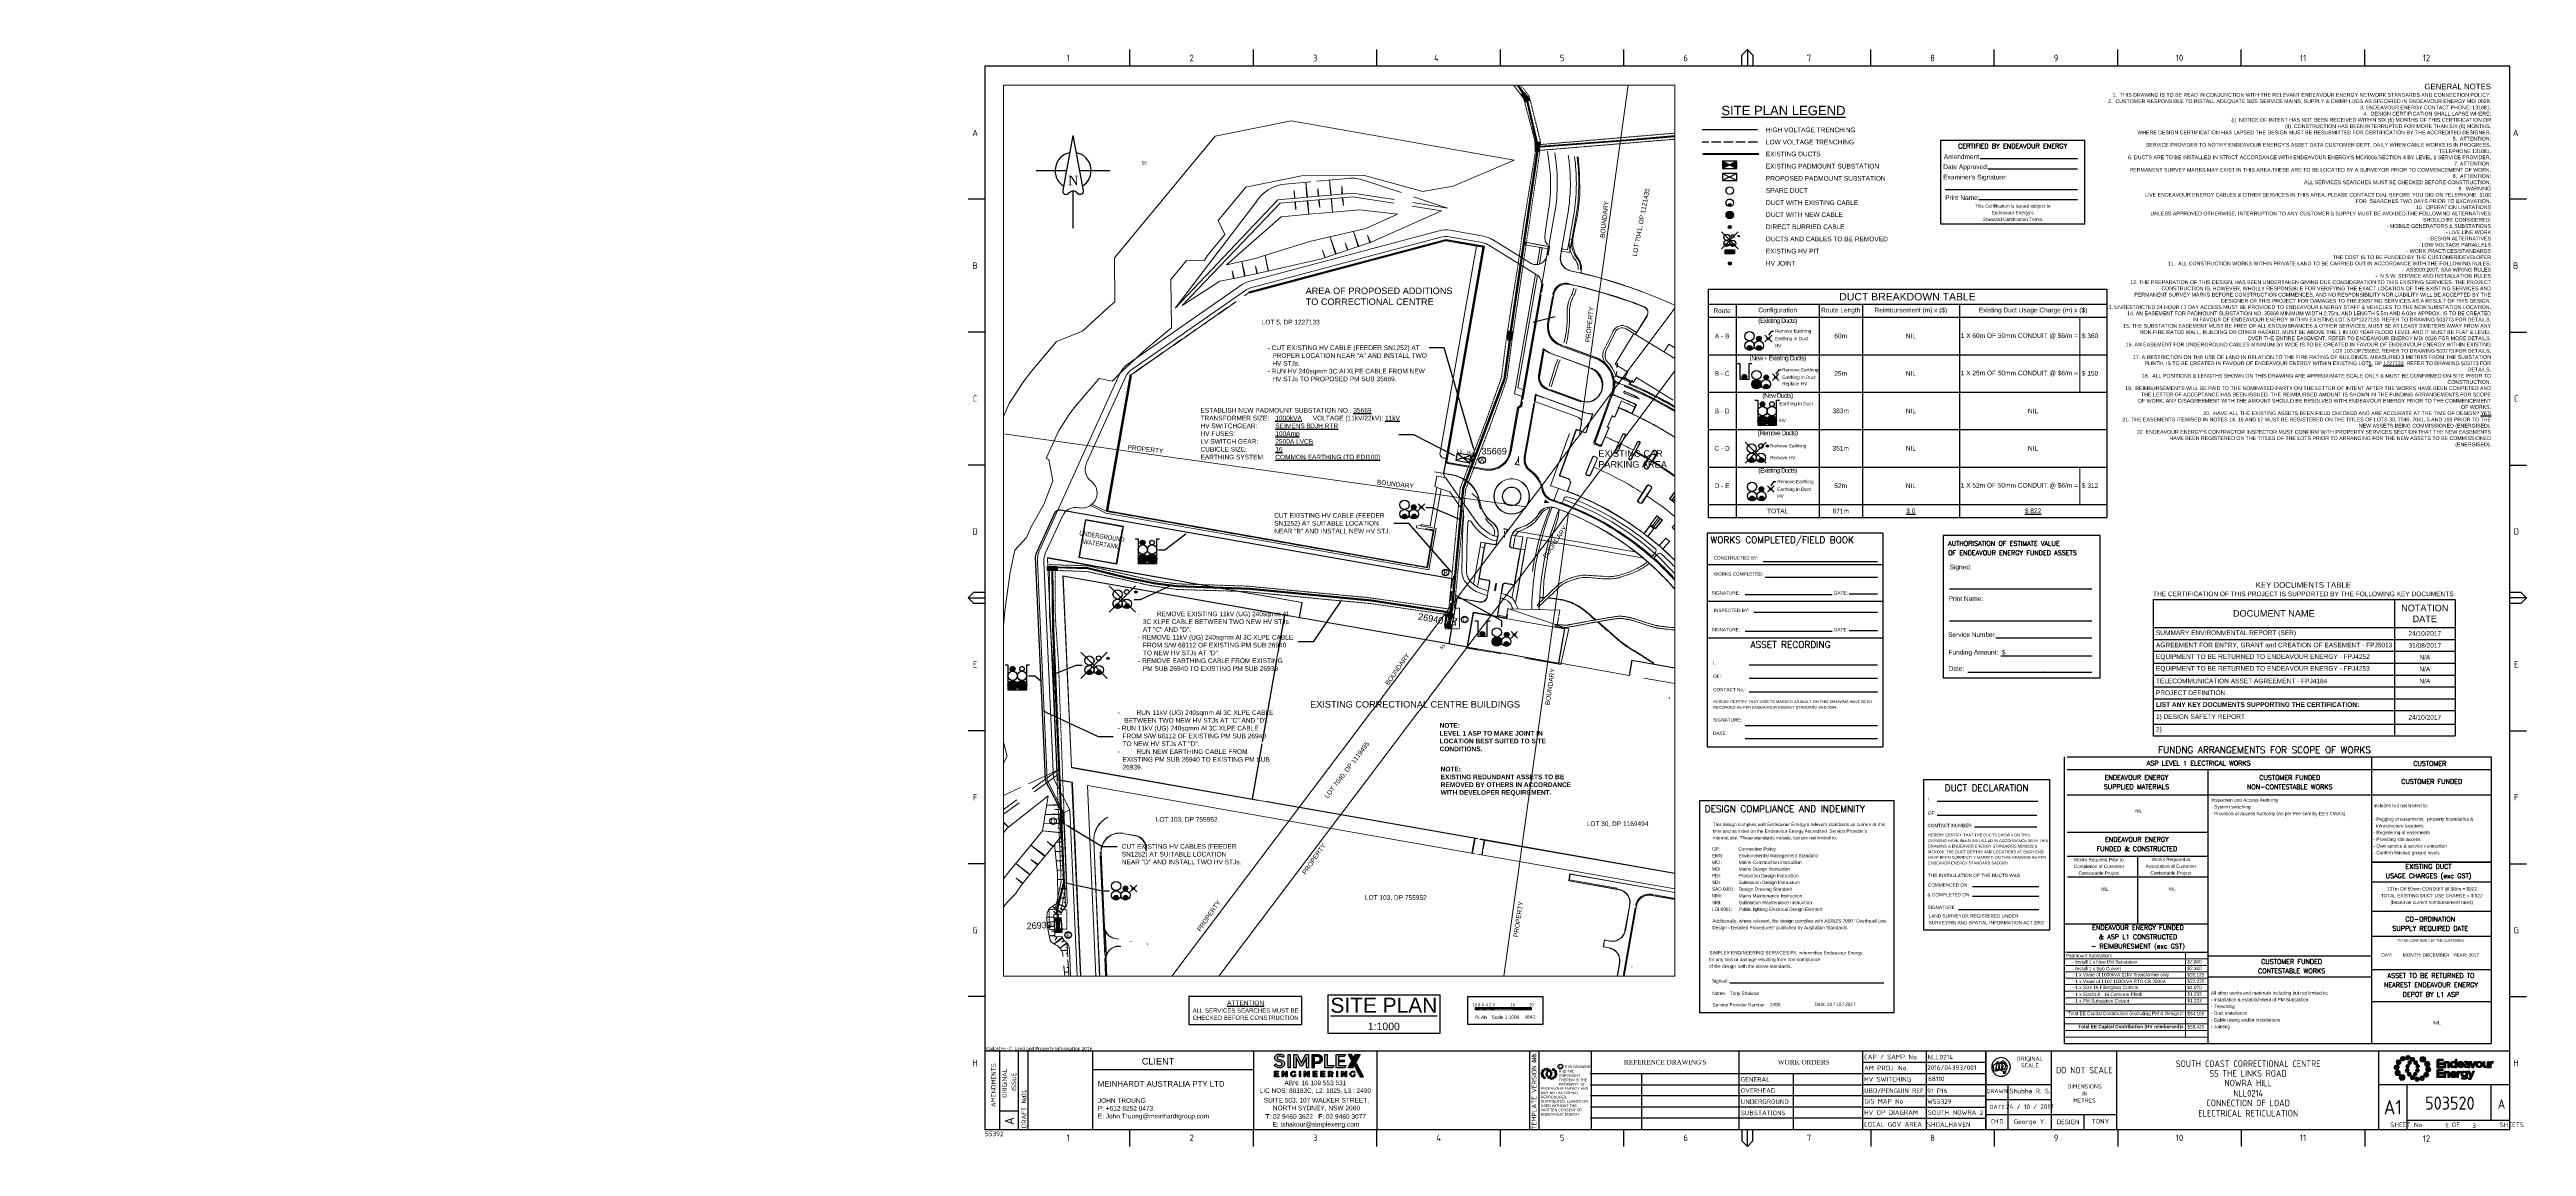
# Paper-space layout 'SHEET1' of a CAD drawing. Header units: metres. Extents: x 0 to 1324, y -5 to 581.
# The model-space entities are those that its viewports show. They can reach past a viewport. Long polylines and large blocks are cut down to what shows.
import ezdxf
from ezdxf import colors
from ezdxf.entities.mleader import LeaderData, LeaderLine
from ezdxf.enums import TextEntityAlignment as Align
from ezdxf.math import Vec2, Vec3

# ---------------------------------------------------------------- set-up
doc = ezdxf.new("R2010")
doc.units = ezdxf.units.M
for name, pattern in [('Cable Exist UG', [8.2, 4, -1.2, 1.8, -1.2]), ('CENTER2', [1.125, 0.75, -0.125, 0.125, -0.125]), ('HIDDEN', [0.375, 0.25, -0.125]), ('HIDDEN2', [0.1875, 0.125, -0.0625]), ('IE Trench LV', [6.5, 5, -1.5])]:
    doc.linetypes.add(name, pattern=pattern)
doc.layers.get('0').update_dxf_attribs({"color": 6})
for name, color, linetype in [('_User Miscellaneous1', 7, 'Continuous'), ('_User Miscellaneous2', 7, 'Continuous'), ('Duct_SP_EXT', 7, 'Continuous'), ('Duct_SP_NEW', 2, 'Continuous'), ('Equip_HV_EXT', 7, 'Continuous'), ('Equip_SP_HV_NEW', 2, 'Continuous'), ('Notes', 7, 'Continuous'), ('Sub_SP_EXT', 7, 'Continuous'), ('Sub_SP_NEW', 2, 'Continuous'), ('SupportsUG_SP_EXT', 7, 'Continuous'), ('SupportsUG_SP_HV_EXT', 7, 'Continuous'), ('Tittle Block', 7, 'Continuous'), ('Trench_SP_EXT', 7, 'Continuous'), ('Trench_SP_NEW', 2, 'Continuous')]:
    doc.layers.add(name, color=color, linetype=linetype)
for name, color, linetype, lineweight in [('A-FLOR', 192, 'Continuous', 9), ('A-FLOR-HRAL', 11, 'Continuous', 9), ('Cadastre Land Parcels_SP_EXT', 9, 'Continuous', 5), ('Cadastre Other Property_SP_EXT', 9, 'HIDDEN', 5)]:
    doc.layers.add(name, color=color, linetype=linetype, lineweight=lineweight)
doc.styles.add('ARIAL', font='arial.ttf', dxfattribs={"height": 2})
doc.styles.add('Elec', font='romand__.ttf')
doc.styles.add('iecARIAL', font='arial.ttf', dxfattribs={"height": 2})
doc.styles.add('iecISOCP', font='isocp.shx')
doc.styles.add('iecNAME', font='times.ttf')
doc.styles.add('iecTimesNewRoman', font='times.ttf')
doc.styles.add('MANIKA', font='times.ttf', dxfattribs={"height": 2})
doc.styles.add('PIT_LABEL', font='arial.ttf')
doc.styles.get("Standard").update_dxf_attribs({"font": 'arial.ttf'})
doc.linetypes.add('IE Trench HV', pattern='A,7,-0.2,["/",Standard,S=3,R=0,X=0.6,Y=-1.4],-2.5', length=9.7)

# ---------------------------------------------------------------- blocks, each defined once
blk = doc.blocks.new('NorthPnt 11(NP11)')
for p, q in [((-19.7, 0), (-3.5, 0)), ((-0.1, -10.9), (-0.1, -30.8)), ((3.3, 0), (19.7, 0))]:
    blk.add_line(p, q)
for points in [[(-0.1, 18.8), (-5.4, -10.7, 0.877048), (-2.3, -11.9, -0.1543), (-0.1, -10.9, 0.090511)], [(-0.1, 18.8), (5.3, -10.7, -0.877048), (2.1, -11.9, 0.1543), (-0.1, -10.9, -0.090511)]]:
    blk.add_lwpolyline(points, format="xyb")
for start, end in [(100.5988, 238.8643), (300.0994, 80.4374)]:
    blk.add_arc((0, 0), 9.64, start, end)
at = {"color": 7, "style": 'iecNAME'}
blk.add_text('N', height=5.02, dxfattribs=at).set_placement((-2.6, -7.8))
blk = doc.blocks.new('EE_LOGO_SMALL')
at = {"layer": 'Notes'}
h = blk.add_hatch(color=256, dxfattribs=at)
edge = h.paths.add_edge_path()
edge.add_spline(control_points=[(-8.4, 2), (-9.2, 2), (-9.8, 1.4), (-9.8, 0.7), (-9.9, -0.1), (-9.3, -0.7), (-8.6, -0.8), (-7.8, -0.8), (-7.2, -0.2), (-7.1, 0.5), (-7.1, 1.3), (-7.7, 1.9), (-8.4, 2)], knot_values=[0, 0, 0, 0, 1, 1, 1, 2, 2, 2, 3, 3, 3, 4, 4, 4, 4], degree=3, periodic=0)
h = blk.add_hatch(color=256, dxfattribs=at)
edge = h.paths.add_edge_path()
edge.add_spline(control_points=[(-6.8, 4.5), (-7.4, 4.8), (-8.2, 4.6), (-8.6, 4), (-8.9, 3.4), (-8.7, 2.6), (-8.1, 2.2), (-7.5, 1.9), (-6.7, 2.1), (-6.3, 2.7), (-6, 3.3), (-6.2, 4.1), (-6.8, 4.5)], knot_values=[0, 0, 0, 0, 1, 1, 1, 2, 2, 2, 3, 3, 3, 4, 4, 4, 4], degree=3, periodic=0)
h = blk.add_hatch(color=256, dxfattribs=at)
edge = h.paths.add_edge_path()
edge.add_spline(control_points=[(-4.2, 5.9), (-4.6, 6.5), (-5.3, 6.6), (-5.9, 6.3), (-6.4, 5.9), (-6.6, 5.1), (-6.2, 4.6), (-5.9, 4), (-5.1, 3.8), (-4.6, 4.2), (-4, 4.6), (-3.8, 5.3), (-4.2, 5.9)], knot_values=[0, 0, 0, 0, 1, 1, 1, 2, 2, 2, 3, 3, 3, 4, 4, 4, 4], degree=3, periodic=0)
h = blk.add_hatch(color=256, dxfattribs=at)
edge = h.paths.add_edge_path()
edge.add_spline(control_points=[(-1.3, 5.9), (-1.4, 6.5), (-2, 7), (-2.6, 6.9), (-3.3, 6.9), (-3.7, 6.3), (-3.7, 5.6), (-3.6, 5), (-3, 4.5), (-2.4, 4.6), (-1.7, 4.7), (-1.3, 5.2), (-1.3, 5.9)], knot_values=[0, 0, 0, 0, 1, 1, 1, 2, 2, 2, 3, 3, 3, 4, 4, 4, 4], degree=3, periodic=0)
h = blk.add_hatch(color=256, dxfattribs=at)
edge = h.paths.add_edge_path()
edge.add_spline(control_points=[(-2.5, 2.1), (-3, 2.2), (-3.5, 1.9), (-3.6, 1.3), (-3.7, 0.8), (-3.4, 0.3), (-2.9, 0.2), (-2.4, 0.1), (-1.9, 0.4), (-1.8, 0.9), (-1.7, 1.5), (-2, 2), (-2.5, 2.1)], knot_values=[0, 0, 0, 0, 1, 1, 1, 2, 2, 2, 3, 3, 3, 4, 4, 4, 4], degree=3, periodic=0)
h = blk.add_hatch(color=256, dxfattribs=at)
edge = h.paths.add_edge_path()
edge.add_spline(control_points=[(1, 4.9), (1, 4.3), (0.5, 3.8), (-0.1, 3.8), (-0.7, 3.8), (-1.2, 4.3), (-1.2, 4.9), (-1.2, 5.5), (-0.7, 6), (-0.1, 6), (0.5, 6), (1, 5.5), (1, 4.9)], knot_values=[0, 0, 0, 0, 1, 1, 1, 2, 2, 2, 3, 3, 3, 4, 4, 4, 4], degree=3, periodic=0)
edge = h.paths.add_edge_path()
edge.add_spline(control_points=[(-1.4, 4), (-1.9, 4.1), (-2.4, 3.8), (-2.5, 3.3), (-2.6, 2.7), (-2.3, 2.2), (-1.8, 2.1), (-1.3, 2), (-0.7, 2.3), (-0.6, 2.9), (-0.5, 3.4), (-0.9, 3.9), (-1.4, 4)], knot_values=[0, 0, 0, 0, 1, 1, 1, 2, 2, 2, 3, 3, 3, 4, 4, 4, 4], degree=3, periodic=0)
h = blk.add_hatch(color=256, dxfattribs=at)
edge = h.paths.add_edge_path()
edge.add_spline(control_points=[(2.3, 2.4), (2.8, 2.8), (2.8, 3.4), (2.4, 3.9), (2, 4.3), (1.4, 4.3), (0.9, 3.9), (0.5, 3.6), (0.5, 2.9), (0.9, 2.5), (1.2, 2), (1.9, 2), (2.3, 2.4)], knot_values=[0, 0, 0, 0, 1, 1, 1, 2, 2, 2, 3, 3, 3, 4, 4, 4, 4], degree=3, periodic=0)
edge = h.paths.add_edge_path()
edge.add_spline(control_points=[(1, 4.9), (1, 4.3), (0.5, 3.8), (-0.1, 3.8), (-0.7, 3.8), (-1.2, 4.3), (-1.2, 4.9), (-1.2, 5.5), (-0.7, 6), (-0.1, 6), (0.5, 6), (1, 5.5), (1, 4.9)], knot_values=[0, 0, 0, 0, 1, 1, 1, 2, 2, 2, 3, 3, 3, 4, 4, 4, 4], degree=3, periodic=0)
h = blk.add_hatch(color=256, dxfattribs=at)
edge = h.paths.add_edge_path()
edge.add_spline(control_points=[(1, 4.9), (1, 4.3), (0.5, 3.8), (-0.1, 3.8), (-0.7, 3.8), (-1.2, 4.3), (-1.2, 4.9), (-1.2, 5.5), (-0.7, 6), (-0.1, 6), (0.5, 6), (1, 5.5), (1, 4.9)], knot_values=[0, 0, 0, 0, 1, 1, 1, 2, 2, 2, 3, 3, 3, 4, 4, 4, 4], degree=3, periodic=0)
edge = h.paths.add_edge_path(flags=16)
edge.add_spline(control_points=[(1, 4.9), (1, 4.3), (0.5, 3.8), (-0.1, 3.8), (-0.7, 3.8), (-1.2, 4.3), (-1.2, 4.9), (-1.2, 5.5), (-0.7, 6), (-0.1, 6), (0.5, 6), (1, 5.5), (1, 4.9)], knot_values=[0, 0, 0, 0, 1, 1, 1, 2, 2, 2, 3, 3, 3, 4, 4, 4, 4], degree=3, periodic=0)
h = blk.add_hatch(color=256, dxfattribs=at)
edge = h.paths.add_edge_path()
edge.add_spline(control_points=[(3, 0.2), (3.5, 0.3), (3.8, 0.9), (3.7, 1.4), (3.6, 1.9), (3, 2.3), (2.5, 2.1), (1.9, 2), (1.6, 1.4), (1.8, 0.9), (1.9, 0.4), (2.5, 0.1), (3, 0.2)], knot_values=[0, 0, 0, 0, 1, 1, 1, 2, 2, 2, 3, 3, 3, 4, 4, 4, 4], degree=3, periodic=0)
h = blk.add_hatch(color=256, dxfattribs=at)
edge = h.paths.add_edge_path()
edge.add_spline(control_points=[(7, 4.9), (7, 4), (6.3, 3.4), (5.5, 3.4), (4.6, 3.4), (4, 4), (4, 4.9), (4, 5.7), (4.6, 6.4), (5.5, 6.4), (6.3, 6.4), (7, 5.7), (7, 4.9)], knot_values=[0, 0, 0, 0, 1, 1, 1, 2, 2, 2, 3, 3, 3, 4, 4, 4, 4], degree=3, periodic=0)
h = blk.add_hatch(color=256, dxfattribs=at)
edge = h.paths.add_edge_path()
edge.add_spline(control_points=[(8.4, 1.1), (9.1, 1.5), (9.4, 2.3), (9.1, 3), (8.8, 3.7), (7.9, 4.1), (7.2, 3.8), (6.5, 3.4), (6.2, 2.6), (6.5, 1.9), (6.8, 1.2), (7.7, 0.8), (8.4, 1.1)], knot_values=[0, 0, 0, 0, 1, 1, 1, 2, 2, 2, 3, 3, 3, 4, 4, 4, 4], degree=3, periodic=0)
h = blk.add_hatch(color=256, dxfattribs=at)
edge = h.paths.add_edge_path()
edge.add_spline(control_points=[(8.3, -1.9), (9, -1.9), (9.7, -1.4), (9.7, -0.6), (9.7, 0.1), (9.2, 0.8), (8.4, 0.8), (7.7, 0.8), (7, 0.3), (7, -0.5), (6.9, -1.2), (7.5, -1.9), (8.3, -1.9)], knot_values=[0, 0, 0, 0, 1, 1, 1, 2, 2, 2, 3, 3, 3, 4, 4, 4, 4], degree=3, periodic=0)
h = blk.add_hatch(color=256, dxfattribs=at)
edge = h.paths.add_edge_path()
edge.add_spline(control_points=[(-8.5, -1.1), (-9.2, -1.4), (-9.6, -2.3), (-9.3, -3), (-8.9, -3.7), (-8.1, -4), (-7.4, -3.7), (-6.7, -3.4), (-6.3, -2.5), (-6.6, -1.8), (-7, -1.1), (-7.8, -0.8), (-8.5, -1.1)], knot_values=[0, 0, 0, 0, 1, 1, 1, 2, 2, 2, 3, 3, 3, 4, 4, 4, 4], degree=3, periodic=0)
h = blk.add_hatch(color=256, dxfattribs=at)
edge = h.paths.add_edge_path()
edge.add_spline(control_points=[(-7.1, -4.8), (-7.1, -4), (-6.5, -3.3), (-5.6, -3.3), (-4.8, -3.3), (-4.1, -4), (-4.1, -4.8), (-4.1, -5.7), (-4.8, -6.3), (-5.6, -6.3), (-6.5, -6.3), (-7.1, -5.7), (-7.1, -4.8)], knot_values=[0, 0, 0, 0, 1, 1, 1, 2, 2, 2, 3, 3, 3, 4, 4, 4, 4], degree=3, periodic=0)
h = blk.add_hatch(color=256, dxfattribs=at)
edge = h.paths.add_edge_path()
edge.add_spline(control_points=[(-3.1, -0.2), (-3.7, -0.3), (-4, -0.8), (-3.8, -1.4), (-3.7, -1.9), (-3.2, -2.2), (-2.6, -2.1), (-2.1, -1.9), (-1.8, -1.4), (-1.9, -0.9), (-2.1, -0.3), (-2.6, 0), (-3.1, -0.2)], knot_values=[0, 0, 0, 0, 1, 1, 1, 2, 2, 2, 3, 3, 3, 4, 4, 4, 4], degree=3, periodic=0)
h = blk.add_hatch(color=256, dxfattribs=at)
edge = h.paths.add_edge_path()
edge.add_spline(control_points=[(-2.5, -2.3), (-2.9, -2.7), (-3, -3.4), (-2.6, -3.8), (-2.2, -4.2), (-1.5, -4.3), (-1.1, -3.9), (-0.7, -3.5), (-0.6, -2.8), (-1, -2.4), (-1.4, -2), (-2, -1.9), (-2.5, -2.3)], knot_values=[0, 0, 0, 0, 1, 1, 1, 2, 2, 2, 3, 3, 3, 4, 4, 4, 4], degree=3, periodic=0)
h = blk.add_hatch(color=256, dxfattribs=at)
edge = h.paths.add_edge_path()
edge.add_spline(control_points=[(-1.2, -4.8), (-1.2, -4.2), (-0.7, -3.7), (-0.1, -3.7), (0.5, -3.7), (1, -4.2), (1, -4.8), (1, -5.4), (0.5, -5.9), (-0.1, -5.9), (-0.7, -5.9), (-1.2, -5.4), (-1.2, -4.8)], knot_values=[0, 0, 0, 0, 1, 1, 1, 2, 2, 2, 3, 3, 3, 4, 4, 4, 4], degree=3, periodic=0)
h = blk.add_hatch(color=256, dxfattribs=at)
edge = h.paths.add_edge_path()
edge.add_spline(control_points=[(1.2, -3.9), (1.7, -4.1), (2.2, -3.7), (2.3, -3.2), (2.5, -2.7), (2.1, -2.2), (1.6, -2.1), (1.1, -2), (0.6, -2.3), (0.5, -2.8), (0.4, -3.3), (0.7, -3.8), (1.2, -3.9)], knot_values=[0, 0, 0, 0, 1, 1, 1, 2, 2, 2, 3, 3, 3, 4, 4, 4, 4], degree=3, periodic=0)
h = blk.add_hatch(color=256, dxfattribs=at)
edge = h.paths.add_edge_path()
edge.add_spline(control_points=[(1.2, -5.8), (1.3, -6.5), (1.8, -6.9), (2.5, -6.9), (3.1, -6.8), (3.6, -6.2), (3.5, -5.6), (3.4, -5), (2.9, -4.5), (2.2, -4.6), (1.6, -4.6), (1.1, -5.2), (1.2, -5.8)], knot_values=[0, 0, 0, 0, 1, 1, 1, 2, 2, 2, 3, 3, 3, 4, 4, 4, 4], degree=3, periodic=0)
h = blk.add_hatch(color=256, dxfattribs=at)
edge = h.paths.add_edge_path()
edge.add_spline(control_points=[(2.4, -2), (2.9, -2.1), (3.4, -1.8), (3.5, -1.3), (3.6, -0.8), (3.3, -0.3), (2.8, -0.2), (2.2, -0.1), (1.7, -0.4), (1.6, -0.9), (1.5, -1.4), (1.8, -1.9), (2.4, -2)], knot_values=[0, 0, 0, 0, 1, 1, 1, 2, 2, 2, 3, 3, 3, 4, 4, 4, 4], degree=3, periodic=0)
h = blk.add_hatch(color=256, dxfattribs=at)
edge = h.paths.add_edge_path()
edge.add_spline(control_points=[(4, -5.8), (4.4, -6.4), (5.2, -6.6), (5.7, -6.2), (6.3, -5.8), (6.5, -5.1), (6.1, -4.5), (5.7, -4), (5, -3.8), (4.4, -4.2), (3.8, -4.5), (3.7, -5.3), (4, -5.8)], knot_values=[0, 0, 0, 0, 1, 1, 1, 2, 2, 2, 3, 3, 3, 4, 4, 4, 4], degree=3, periodic=0)
h = blk.add_hatch(color=256, dxfattribs=at)
edge = h.paths.add_edge_path()
edge.add_spline(control_points=[(6.7, -4.4), (7.3, -4.8), (8.1, -4.6), (8.4, -4), (8.8, -3.3), (8.6, -2.6), (8, -2.2), (7.3, -1.8), (6.6, -2.1), (6.2, -2.7), (5.8, -3.3), (6, -4.1), (6.7, -4.4)], knot_values=[0, 0, 0, 0, 1, 1, 1, 2, 2, 2, 3, 3, 3, 4, 4, 4, 4], degree=3, periodic=0)
at = {"layer": 'Notes', "lineweight": 0}
for points in [[(1.8, 2.1), (1.8, 2.1)], [(-2, -2.1), (-2, -2.1)]]:
    blk.add_lwpolyline(points, dxfattribs=at)
for points in [[(-8.4, 2), (-9.2, 2), (-9.8, 1.4), (-9.8, 0.7), (-9.9, -0.1), (-9.3, -0.7), (-8.6, -0.8), (-7.8, -0.8), (-7.2, -0.2), (-7.1, 0.5), (-7.1, 1.3), (-7.7, 1.9), (-8.4, 2)], [(-6.8, 4.5), (-7.4, 4.8), (-8.2, 4.6), (-8.6, 4), (-8.9, 3.4), (-8.7, 2.6), (-8.1, 2.2), (-7.5, 1.9), (-6.7, 2.1), (-6.3, 2.7), (-6, 3.3), (-6.2, 4.1), (-6.8, 4.5)], [(-4.2, 5.9), (-4.6, 6.5), (-5.3, 6.6), (-5.9, 6.3), (-6.4, 5.9), (-6.6, 5.1), (-6.2, 4.6), (-5.9, 4), (-5.1, 3.8), (-4.6, 4.2), (-4, 4.6), (-3.8, 5.3), (-4.2, 5.9)], [(-1.3, 5.9), (-1.4, 6.5), (-2, 7), (-2.6, 6.9), (-3.3, 6.9), (-3.7, 6.3), (-3.7, 5.6), (-3.6, 5), (-3, 4.5), (-2.4, 4.6), (-1.7, 4.7), (-1.3, 5.2), (-1.3, 5.9)], [(-2.5, 2.1), (-3, 2.2), (-3.5, 1.9), (-3.6, 1.3), (-3.7, 0.8), (-3.4, 0.3), (-2.9, 0.2), (-2.4, 0.1), (-1.9, 0.4), (-1.8, 0.9), (-1.7, 1.5), (-2, 2), (-2.5, 2.1)], [(-1.4, 4), (-1.9, 4.1), (-2.4, 3.8), (-2.5, 3.3), (-2.6, 2.7), (-2.3, 2.2), (-1.8, 2.1), (-1.3, 2), (-0.7, 2.3), (-0.6, 2.9), (-0.5, 3.4), (-0.9, 3.9), (-1.4, 4)], [(1, 4.9), (1, 4.3), (0.5, 3.8), (-0.1, 3.8), (-0.7, 3.8), (-1.2, 4.3), (-1.2, 4.9), (-1.2, 5.5), (-0.7, 6), (-0.1, 6), (0.5, 6), (1, 5.5), (1, 4.9)], [(1, 4.9), (1, 4.3), (0.5, 3.8), (-0.1, 3.8), (-0.7, 3.8), (-1.2, 4.3), (-1.2, 4.9), (-1.2, 5.5), (-0.7, 6), (-0.1, 6), (0.5, 6), (1, 5.5), (1, 4.9)], [(2.3, 2.4), (2.8, 2.8), (2.8, 3.4), (2.4, 3.9), (2, 4.3), (1.4, 4.3), (0.9, 3.9), (0.5, 3.6), (0.5, 2.9), (0.9, 2.5), (1.2, 2), (1.9, 2), (2.3, 2.4)], [(3, 0.2), (3.5, 0.3), (3.8, 0.9), (3.7, 1.4), (3.6, 1.9), (3, 2.3), (2.5, 2.1), (1.9, 2), (1.6, 1.4), (1.8, 0.9), (1.9, 0.4), (2.5, 0.1), (3, 0.2)], [(7, 4.9), (7, 4), (6.3, 3.4), (5.5, 3.4), (4.6, 3.4), (4, 4), (4, 4.9), (4, 5.7), (4.6, 6.4), (5.5, 6.4), (6.3, 6.4), (7, 5.7), (7, 4.9)], [(8.4, 1.1), (9.1, 1.5), (9.4, 2.3), (9.1, 3), (8.8, 3.7), (7.9, 4.1), (7.2, 3.8), (6.5, 3.4), (6.2, 2.6), (6.5, 1.9), (6.8, 1.2), (7.7, 0.8), (8.4, 1.1)], [(8.3, -1.9), (9, -1.9), (9.7, -1.4), (9.7, -0.6), (9.7, 0.1), (9.2, 0.8), (8.4, 0.8), (7.7, 0.8), (7, 0.3), (7, -0.5), (6.9, -1.2), (7.5, -1.9), (8.3, -1.9)], [(-8.5, -1.1), (-9.2, -1.4), (-9.6, -2.3), (-9.3, -3), (-8.9, -3.7), (-8.1, -4), (-7.4, -3.7), (-6.7, -3.4), (-6.3, -2.5), (-6.6, -1.8), (-7, -1.1), (-7.8, -0.8), (-8.5, -1.1)], [(-7.1, -4.8), (-7.1, -4), (-6.5, -3.3), (-5.6, -3.3), (-4.8, -3.3), (-4.1, -4), (-4.1, -4.8), (-4.1, -5.7), (-4.8, -6.3), (-5.6, -6.3), (-6.5, -6.3), (-7.1, -5.7), (-7.1, -4.8)], [(-3.1, -0.2), (-3.7, -0.3), (-4, -0.8), (-3.8, -1.4), (-3.7, -1.9), (-3.2, -2.2), (-2.6, -2.1), (-2.1, -1.9), (-1.8, -1.4), (-1.9, -0.9), (-2.1, -0.3), (-2.6, 0), (-3.1, -0.2)], [(-2.5, -2.3), (-2.9, -2.7), (-3, -3.4), (-2.6, -3.8), (-2.2, -4.2), (-1.5, -4.3), (-1.1, -3.9), (-0.7, -3.5), (-0.6, -2.8), (-1, -2.4), (-1.4, -2), (-2, -1.9), (-2.5, -2.3)], [(-1.2, -4.8), (-1.2, -4.2), (-0.7, -3.7), (-0.1, -3.7), (0.5, -3.7), (1, -4.2), (1, -4.8), (1, -5.4), (0.5, -5.9), (-0.1, -5.9), (-0.7, -5.9), (-1.2, -5.4), (-1.2, -4.8)], [(1.2, -3.9), (1.7, -4.1), (2.2, -3.7), (2.3, -3.2), (2.5, -2.7), (2.1, -2.2), (1.6, -2.1), (1.1, -2), (0.6, -2.3), (0.5, -2.8), (0.4, -3.3), (0.7, -3.8), (1.2, -3.9)], [(1.2, -5.8), (1.3, -6.5), (1.8, -6.9), (2.5, -6.9), (3.1, -6.8), (3.6, -6.2), (3.5, -5.6), (3.4, -5), (2.9, -4.5), (2.2, -4.6), (1.6, -4.6), (1.1, -5.2), (1.2, -5.8)], [(2.4, -2), (2.9, -2.1), (3.4, -1.8), (3.5, -1.3), (3.6, -0.8), (3.3, -0.3), (2.8, -0.2), (2.2, -0.1), (1.7, -0.4), (1.6, -0.9), (1.5, -1.4), (1.8, -1.9), (2.4, -2)], [(4, -5.8), (4.4, -6.4), (5.2, -6.6), (5.7, -6.2), (6.3, -5.8), (6.5, -5.1), (6.1, -4.5), (5.7, -4), (5, -3.8), (4.4, -4.2), (3.8, -4.5), (3.7, -5.3), (4, -5.8)], [(6.7, -4.4), (7.3, -4.8), (8.1, -4.6), (8.4, -4), (8.8, -3.3), (8.6, -2.6), (8, -2.2), (7.3, -1.8), (6.6, -2.1), (6.2, -2.7), (5.8, -3.3), (6, -4.1), (6.7, -4.4)]]:
    blk.add_open_spline(points, degree=3, knots=[0, 0, 0, 0, 1, 1, 1, 2, 2, 2, 3, 3, 3, 4, 4, 4, 4], dxfattribs=at)
blk = doc.blocks.new('EE_COPYRIGHT_A1')
at = {"layer": 'Notes'}
blk.add_circle((9.5, -0.8), 1.15, dxfattribs=at)
at = {"xscale": 0.4, "yscale": 0.4, "zscale": 0.4}
blk.add_blockref('EE_LOGO_SMALL', (4, -4.3), dxfattribs=at)
at = {"layer": 'Notes', "insert": (0, 0), "char_height": 1.25, "width": 24.121, "attachment_point": 1, "style": 'ARIAL'}
blk.add_mtext('\\pt8.75;               ^I{\\H1.2x;C } THIS DRAWING\\P\\pi-8.75,l8.75,t8.75,20;       ^IAND THE ^I\\P\\pi0,t8.75;COPYRIGHT\\P\\pi-8.75,t1.25,8.75;^I^ITHEREIN IS THE PROPERTY  OF \\P\\pi0,l0,t1.25;ENDEAVOUR ENERGY AND MAY NOT BE COPIED, REPRODUCED, DISTRIBUTED, LOANED OR USED WITHOUT THE WRITTEN CONSENT OF ENDEAVOUR ENERGY', dxfattribs=at)
blk = doc.blocks.new('EE_LOGO')
h = blk.add_hatch(color=7)
edge = h.paths.add_edge_path()
edge.add_spline(control_points=[(-25.3, 1.9), (-26.1, 2), (-26.7, 1.4), (-26.8, 0.7), (-26.8, -0.1), (-26.2, -0.7), (-25.5, -0.8), (-24.7, -0.8), (-24.1, -0.2), (-24.1, 0.5), (-24, 1.3), (-24.6, 1.9), (-25.3, 1.9)], knot_values=[0, 0, 0, 0, 1, 1, 1, 2, 2, 2, 3, 3, 3, 4, 4, 4, 4], degree=3, periodic=0)
h = blk.add_hatch(color=7)
edge = h.paths.add_edge_path()
edge.add_spline(control_points=[(-23.7, 4.5), (-24.3, 4.8), (-25.1, 4.6), (-25.5, 4), (-25.8, 3.4), (-25.6, 2.6), (-25, 2.2), (-24.4, 1.9), (-23.6, 2.1), (-23.3, 2.7), (-22.9, 3.3), (-23.1, 4.1), (-23.7, 4.5)], knot_values=[0, 0, 0, 0, 1, 1, 1, 2, 2, 2, 3, 3, 3, 4, 4, 4, 4], degree=3, periodic=0)
h = blk.add_hatch(color=7)
edge = h.paths.add_edge_path()
edge.add_spline(control_points=[(-21.1, 5.9), (-21.5, 6.4), (-22.2, 6.6), (-22.8, 6.2), (-23.4, 5.9), (-23.5, 5.1), (-23.2, 4.5), (-22.8, 4), (-22.1, 3.8), (-21.5, 4.2), (-20.9, 4.5), (-20.7, 5.3), (-21.1, 5.9)], knot_values=[0, 0, 0, 0, 1, 1, 1, 2, 2, 2, 3, 3, 3, 4, 4, 4, 4], degree=3, periodic=0)
h = blk.add_hatch(color=7)
edge = h.paths.add_edge_path()
edge.add_spline(control_points=[(-19.4, 2.1), (-19.9, 2.2), (-20.4, 1.8), (-20.6, 1.3), (-20.7, 0.8), (-20.3, 0.3), (-19.8, 0.2), (-19.3, 0.1), (-18.8, 0.4), (-18.7, 0.9), (-18.6, 1.4), (-18.9, 1.9), (-19.4, 2.1)], knot_values=[0, 0, 0, 0, 1, 1, 1, 2, 2, 2, 3, 3, 3, 4, 4, 4, 4], degree=3, periodic=0)
h = blk.add_hatch(color=7)
edge = h.paths.add_edge_path()
edge.add_spline(control_points=[(-18.3, 5.9), (-18.3, 6.5), (-18.9, 7), (-19.5, 6.9), (-20.2, 6.8), (-20.6, 6.3), (-20.6, 5.6), (-20.5, 5), (-20, 4.5), (-19.3, 4.6), (-18.7, 4.7), (-18.2, 5.2), (-18.3, 5.9)], knot_values=[0, 0, 0, 0, 1, 1, 1, 2, 2, 2, 3, 3, 3, 4, 4, 4, 4], degree=3, periodic=0)
h = blk.add_hatch(color=7)
edge = h.paths.add_edge_path()
edge.add_spline(control_points=[(-15.9, 4.9), (-15.9, 4.3), (-16.4, 3.8), (-17, 3.8), (-17.6, 3.8), (-18.1, 4.3), (-18.1, 4.9), (-18.1, 5.5), (-17.6, 5.9), (-17, 5.9), (-16.4, 5.9), (-15.9, 5.5), (-15.9, 4.9)], knot_values=[0, 0, 0, 0, 1, 1, 1, 2, 2, 2, 3, 3, 3, 4, 4, 4, 4], degree=3, periodic=0)
edge = h.paths.add_edge_path()
edge.add_spline(control_points=[(-18.3, 4), (-18.8, 4.1), (-19.3, 3.8), (-19.4, 3.2), (-19.5, 2.7), (-19.2, 2.2), (-18.7, 2.1), (-18.2, 2), (-17.7, 2.3), (-17.6, 2.8), (-17.5, 3.4), (-17.8, 3.9), (-18.3, 4)], knot_values=[0, 0, 0, 0, 1, 1, 1, 2, 2, 2, 3, 3, 3, 4, 4, 4, 4], degree=3, periodic=0)
h = blk.add_hatch(color=7)
edge = h.paths.add_edge_path()
edge.add_spline(control_points=[(-14.6, 2.4), (-14.2, 2.7), (-14.1, 3.4), (-14.5, 3.8), (-14.9, 4.3), (-15.6, 4.3), (-16, 3.9), (-16.4, 3.5), (-16.5, 2.9), (-16.1, 2.4), (-15.7, 2), (-15, 2), (-14.6, 2.4)], knot_values=[0, 0, 0, 0, 1, 1, 1, 2, 2, 2, 3, 3, 3, 4, 4, 4, 4], degree=3, periodic=0)
edge = h.paths.add_edge_path()
edge.add_spline(control_points=[(-15.9, 4.9), (-15.9, 4.3), (-16.4, 3.8), (-17, 3.8), (-17.6, 3.8), (-18.1, 4.3), (-18.1, 4.9), (-18.1, 5.5), (-17.6, 5.9), (-17, 5.9), (-16.4, 5.9), (-15.9, 5.5), (-15.9, 4.9)], knot_values=[0, 0, 0, 0, 1, 1, 1, 2, 2, 2, 3, 3, 3, 4, 4, 4, 4], degree=3, periodic=0)
h = blk.add_hatch(color=7)
edge = h.paths.add_edge_path()
edge.add_spline(control_points=[(-15.9, 4.9), (-15.9, 4.3), (-16.4, 3.8), (-17, 3.8), (-17.6, 3.8), (-18.1, 4.3), (-18.1, 4.9), (-18.1, 5.5), (-17.6, 5.9), (-17, 5.9), (-16.4, 5.9), (-15.9, 5.5), (-15.9, 4.9)], knot_values=[0, 0, 0, 0, 1, 1, 1, 2, 2, 2, 3, 3, 3, 4, 4, 4, 4], degree=3, periodic=0)
edge = h.paths.add_edge_path(flags=16)
edge.add_spline(control_points=[(-15.9, 4.9), (-15.9, 4.3), (-16.4, 3.8), (-17, 3.8), (-17.6, 3.8), (-18.1, 4.3), (-18.1, 4.9), (-18.1, 5.5), (-17.6, 5.9), (-17, 5.9), (-16.4, 5.9), (-15.9, 5.5), (-15.9, 4.9)], knot_values=[0, 0, 0, 0, 1, 1, 1, 2, 2, 2, 3, 3, 3, 4, 4, 4, 4], degree=3, periodic=0)
h = blk.add_hatch(color=7)
edge = h.paths.add_edge_path()
edge.add_spline(control_points=[(-13.9, 0.2), (-13.4, 0.3), (-13.1, 0.9), (-13.2, 1.4), (-13.4, 1.9), (-13.9, 2.2), (-14.4, 2.1), (-15, 2), (-15.3, 1.4), (-15.2, 0.9), (-15, 0.4), (-14.5, 0), (-13.9, 0.2)], knot_values=[0, 0, 0, 0, 1, 1, 1, 2, 2, 2, 3, 3, 3, 4, 4, 4, 4], degree=3, periodic=0)
h = blk.add_hatch(color=7)
edge = h.paths.add_edge_path()
edge.add_spline(control_points=[(-9.9, 4.9), (-9.9, 4), (-10.6, 3.4), (-11.4, 3.4), (-12.3, 3.4), (-13, 4), (-13, 4.9), (-13, 5.7), (-12.3, 6.4), (-11.4, 6.4), (-10.6, 6.4), (-9.9, 5.7), (-9.9, 4.9)], knot_values=[0, 0, 0, 0, 1, 1, 1, 2, 2, 2, 3, 3, 3, 4, 4, 4, 4], degree=3, periodic=0)
h = blk.add_hatch(color=7)
edge = h.paths.add_edge_path()
edge.add_spline(control_points=[(-8.6, 1.1), (-7.8, 1.4), (-7.5, 2.3), (-7.8, 3), (-8.1, 3.7), (-9, 4.1), (-9.7, 3.7), (-10.4, 3.4), (-10.7, 2.6), (-10.4, 1.9), (-10.1, 1.1), (-9.3, 0.8), (-8.6, 1.1)], knot_values=[0, 0, 0, 0, 1, 1, 1, 2, 2, 2, 3, 3, 3, 4, 4, 4, 4], degree=3, periodic=0)
h = blk.add_hatch(color=7)
edge = h.paths.add_edge_path()
edge.add_spline(control_points=[(-8.7, -1.9), (-7.9, -2), (-7.3, -1.4), (-7.2, -0.6), (-7.2, 0.1), (-7.8, 0.7), (-8.5, 0.8), (-9.3, 0.8), (-9.9, 0.3), (-9.9, -0.5), (-10, -1.2), (-9.4, -1.9), (-8.7, -1.9)], knot_values=[0, 0, 0, 0, 1, 1, 1, 2, 2, 2, 3, 3, 3, 4, 4, 4, 4], degree=3, periodic=0)
h = blk.add_hatch(color=7)
edge = h.paths.add_edge_path()
edge.add_spline(control_points=[(-3.9, 0.4), (-3.9, 0.4), (-3.9, 4.3), (-3.9, 4.3), (-3.9, 4.3), (-3.9, 4.9), (-3.3, 4.9), (-2.7, 4.9), (-0.5, 4.9), (-0.5, 4.9), (-0.5, 4.9), (-0.5, 4), (-0.5, 4), (-0.5, 4), (-2.9, 4), (-2.9, 4), (-2.9, 4), (-2.9, 3.1), (-2.9, 3.1), (-2.9, 3.1), (-0.8, 3.1), (-0.8, 3.1), (-0.8, 3.1), (-0.8, 2.2), (-0.8, 2.2), (-0.8, 2.2), (-2.9, 2.2), (-2.9, 2.2), (-2.9, 2.2), (-2.9, 1.3), (-2.9, 1.3), (-2.9, 1.3), (-0.5, 1.3), (-0.5, 1.3), (-0.5, 1.3), (-0.5, 0.4), (-0.5, 0.4), (-0.5, 0.4), (-3.9, 0.4), (-3.9, 0.4)], knot_values=[0, 0, 0, 0, 1, 1, 1, 2, 2, 2, 3, 3, 3, 4, 4, 4, 5, 5, 5, 6, 6, 6, 7, 7, 7, 8, 8, 8, 9, 9, 9, 10, 10, 10, 11, 11, 11, 12, 12, 12, 13, 13, 13, 13], degree=3, periodic=0)
h = blk.add_hatch(color=7)
edge = h.paths.add_edge_path()
edge.add_spline(control_points=[(1.9, 0.4), (1.9, 0.4), (1.9, 2.3), (1.9, 2.3), (1.9, 2.8), (1.7, 3), (1.4, 3), (1, 3), (0.8, 2.8), (0.8, 2.3), (0.8, 2.3), (0.8, 0.4), (0.8, 0.4), (0.8, 0.4), (-0.2, 0.4), (-0.2, 0.4), (-0.2, 0.4), (-0.2, 3.2), (-0.2, 3.3), (-0.2, 3.3), (-0.2, 3.8), (0.4, 3.8), (0.8, 3.8), (0.8, 3.8), (0.8, 3.8), (0.8, 3.8), (0.8, 3.3), (0.8, 3.3), (1, 3.6), (1.3, 3.9), (1.8, 3.9), (2.5, 3.9), (2.9, 3.4), (2.9, 2.6), (2.9, 2.6), (2.9, 0.4), (2.9, 0.4), (2.9, 0.4), (1.9, 0.4), (1.9, 0.4)], knot_values=[0, 0, 0, 0, 1, 1, 1, 2, 2, 2, 3, 3, 3, 4, 4, 4, 5, 5, 5, 6, 6, 6, 7, 7, 7, 8, 8, 8, 9, 9, 9, 10, 10, 10, 11, 11, 11, 12, 12, 12, 13, 13, 13, 13], degree=3, periodic=0)
h = blk.add_hatch(color=7)
edge = h.paths.add_edge_path(flags=16)
edge.add_spline(control_points=[(5.8, 2.1), (5.8, 2.7), (5.4, 3.1), (5, 3.1), (4.5, 3.1), (4.2, 2.7), (4.2, 2.1), (4.2, 2.1), (4.2, 2.1), (4.2, 2.1), (4.2, 1.6), (4.5, 1.2), (5, 1.2), (5.4, 1.2), (5.8, 1.6), (5.8, 2.1), (5.8, 2.1), (5.8, 2.1), (5.8, 2.1)], knot_values=[0, 0, 0, 0, 1, 1, 1, 2, 2, 2, 3, 3, 3, 4, 4, 4, 5, 5, 5, 6, 6, 6, 6], degree=3, periodic=0)
edge = h.paths.add_edge_path()
edge.add_spline(control_points=[(5.8, 0.4), (5.8, 0.4), (5.8, 0.9), (5.8, 0.9), (5.6, 0.6), (5.2, 0.4), (4.7, 0.4), (3.9, 0.4), (3.2, 1), (3.2, 2.1), (3.2, 2.1), (3.2, 2.1), (3.2, 2.1), (3.2, 3.3), (3.9, 3.9), (4.7, 3.9), (5.2, 3.9), (5.6, 3.6), (5.8, 3.4), (5.8, 3.4), (5.8, 4.3), (5.8, 4.3), (5.8, 4.3), (5.8, 4.9), (6.3, 4.9), (6.7, 4.9), (6.7, 4.9), (6.7, 4.9), (6.7, 4.9), (6.7, 0.4), (6.7, 0.4), (6.7, 0.4), (5.8, 0.4), (5.8, 0.4)], knot_values=[0, 0, 0, 0, 1, 1, 1, 2, 2, 2, 3, 3, 3, 4, 4, 4, 5, 5, 5, 6, 6, 6, 7, 7, 7, 8, 8, 8, 9, 9, 9, 10, 10, 10, 11, 11, 11, 11], degree=3, periodic=0)
h = blk.add_hatch(color=7)
edge = h.paths.add_edge_path()
edge.add_spline(control_points=[(8.7, 3.9), (7.7, 3.9), (7, 3.1), (7, 2.1), (7, 2.1), (7, 2.1), (7, 2.1), (7, 1.1), (7.8, 0.4), (8.8, 0.4), (9.4, 0.4), (9.8, 0.6), (10.2, 1), (10.2, 1), (9.6, 1.5), (9.6, 1.5), (9.4, 1.2), (9.1, 1.1), (8.8, 1.1), (8.3, 1.1), (8, 1.5), (8, 1.9), (7.9, 2.2), (7.9, 2.3), (8, 2.4), (8, 2.8), (8.3, 3.1), (8.7, 3.1), (9.1, 3.1), (9.3, 2.8), (9.4, 2.4), (9.4, 2.4), (8.1, 2.4), (8.1, 2.4), (8.1, 2.4), (8.1, 1.8), (8.6, 1.8), (9.2, 1.8), (10.3, 1.8), (10.3, 1.8), (10.3, 1.9), (10.3, 1.9), (10.3, 2), (10.3, 2), (10.3, 2.1), (10.3, 2.1), (10.3, 3), (9.8, 3.9), (8.7, 3.9)], knot_values=[0, 0, 0, 0, 1, 1, 1, 2, 2, 2, 3, 3, 3, 4, 4, 4, 5, 5, 5, 6, 6, 6, 7, 7, 7, 8, 8, 8, 9, 9, 9, 10, 10, 10, 11, 11, 11, 12, 12, 12, 13, 13, 13, 14, 14, 14, 15, 15, 15, 16, 16, 16, 16], degree=3, periodic=0)
h = blk.add_hatch(color=7)
edge = h.paths.add_edge_path(flags=16)
edge.add_spline(control_points=[(12.7, 1.8), (12.5, 1.9), (12.3, 1.9), (12.1, 1.9), (11.7, 1.9), (11.4, 1.8), (11.4, 1.5), (11.4, 1.5), (11.4, 1.5), (11.4, 1.5), (11.4, 1.2), (11.6, 1), (11.9, 1), (12.4, 1), (12.7, 1.3), (12.7, 1.6), (12.7, 1.6), (12.7, 1.8), (12.7, 1.8)], knot_values=[0, 0, 0, 0, 1, 1, 1, 2, 2, 2, 3, 3, 3, 4, 4, 4, 5, 5, 5, 6, 6, 6, 6], degree=3, periodic=0)
edge = h.paths.add_edge_path()
edge.add_spline(control_points=[(12.7, 0.4), (12.7, 0.4), (12.7, 0.8), (12.7, 0.8), (12.4, 0.5), (12.1, 0.4), (11.7, 0.4), (11, 0.4), (10.5, 0.7), (10.5, 1.4), (10.5, 1.4), (10.5, 1.4), (10.5, 1.4), (10.5, 2.2), (11.1, 2.5), (11.9, 2.5), (12.2, 2.5), (12.4, 2.4), (12.7, 2.4), (12.7, 2.4), (12.7, 2.4), (12.7, 2.4), (12.7, 2.8), (12.4, 3.1), (12, 3.1), (11.6, 3.1), (11.3, 3), (11, 2.9), (11, 2.9), (10.8, 3.6), (10.8, 3.6), (11.2, 3.8), (11.5, 3.9), (12.1, 3.9), (13.1, 3.9), (13.6, 3.3), (13.6, 2.4), (13.6, 2.4), (13.6, 0.4), (13.6, 0.4), (13.6, 0.4), (12.7, 0.4), (12.7, 0.4)], knot_values=[0, 0, 0, 0, 1, 1, 1, 2, 2, 2, 3, 3, 3, 4, 4, 4, 5, 5, 5, 6, 6, 6, 7, 7, 7, 8, 8, 8, 9, 9, 9, 10, 10, 10, 11, 11, 11, 12, 12, 12, 13, 13, 13, 14, 14, 14, 14], degree=3, periodic=0)
h = blk.add_hatch(color=7)
edge = h.paths.add_edge_path()
edge.add_spline(control_points=[(15.7, 0.4), (15.7, 0.4), (14.8, 0.4), (14.8, 0.4), (14.8, 0.4), (13.5, 3.8), (13.5, 3.8), (13.5, 3.8), (14.5, 3.8), (14.5, 3.8), (14.5, 3.8), (15.3, 1.6), (15.3, 1.6), (15.3, 1.6), (15.9, 3.3), (15.9, 3.3), (15.9, 3.3), (16, 3.8), (16.4, 3.8), (16.8, 3.8), (17, 3.8), (17, 3.8), (17, 3.8), (15.7, 0.4), (15.7, 0.4)], knot_values=[0, 0, 0, 0, 1, 1, 1, 2, 2, 2, 3, 3, 3, 4, 4, 4, 5, 5, 5, 6, 6, 6, 7, 7, 7, 8, 8, 8, 8], degree=3, periodic=0)
h = blk.add_hatch(color=7)
edge = h.paths.add_edge_path(flags=16)
edge.add_spline(control_points=[(19.5, 2.2), (19.5, 2.7), (19.2, 3.1), (18.6, 3.1), (18.1, 3.1), (17.7, 2.7), (17.7, 2.2), (17.7, 2.2), (17.7, 2.2), (17.7, 2.2), (17.7, 1.7), (18.1, 1.2), (18.6, 1.2), (19.2, 1.2), (19.5, 1.6), (19.5, 2.1), (19.5, 2.1), (19.5, 2.2), (19.5, 2.2)], knot_values=[0, 0, 0, 0, 1, 1, 1, 2, 2, 2, 3, 3, 3, 4, 4, 4, 5, 5, 5, 6, 6, 6, 6], degree=3, periodic=0)
edge = h.paths.add_edge_path()
edge.add_spline(control_points=[(18.6, 0.4), (17.6, 0.4), (16.8, 1.2), (16.8, 2.1), (16.8, 2.1), (16.8, 2.2), (16.8, 2.2), (16.8, 3.1), (17.6, 3.9), (18.6, 3.9), (19.7, 3.9), (20.5, 3.1), (20.5, 2.2), (20.5, 2.2), (20.5, 2.2), (20.5, 2.2), (20.5, 1.2), (19.7, 0.4), (18.6, 0.4)], knot_values=[0, 0, 0, 0, 1, 1, 1, 2, 2, 2, 3, 3, 3, 4, 4, 4, 5, 5, 5, 6, 6, 6, 6], degree=3, periodic=0)
h = blk.add_hatch(color=7)
edge = h.paths.add_edge_path()
edge.add_spline(control_points=[(22.9, 0.4), (22.9, 0.4), (22.9, 0.9), (22.9, 0.9), (22.6, 0.6), (22.4, 0.4), (21.9, 0.4), (21.1, 0.4), (20.7, 0.9), (20.7, 1.6), (20.7, 1.6), (20.7, 3.2), (20.7, 3.3), (20.7, 3.3), (20.7, 3.8), (21.3, 3.8), (21.7, 3.8), (21.7, 3.8), (21.7, 3.8), (21.7, 3.8), (21.7, 1.9), (21.7, 1.9), (21.7, 1.5), (21.9, 1.2), (22.3, 1.2), (22.6, 1.2), (22.9, 1.5), (22.9, 1.9), (22.9, 1.9), (22.9, 3.2), (22.9, 3.3), (22.9, 3.3), (22.9, 3.8), (23.4, 3.8), (23.8, 3.8), (23.8, 3.8), (23.8, 3.8), (23.8, 3.8), (23.8, 0.4), (23.8, 0.4), (23.8, 0.4), (22.9, 0.4), (22.9, 0.4)], knot_values=[0, 0, 0, 0, 1, 1, 1, 2, 2, 2, 3, 3, 3, 4, 4, 4, 5, 5, 5, 6, 6, 6, 7, 7, 7, 8, 8, 8, 9, 9, 9, 10, 10, 10, 11, 11, 11, 12, 12, 12, 13, 13, 13, 14, 14, 14, 14], degree=3, periodic=0)
h = blk.add_hatch(color=7)
edge = h.paths.add_edge_path()
edge.add_spline(control_points=[(26.1, 2.9), (25.5, 2.9), (25.1, 2.5), (25.1, 1.7), (25.1, 1.7), (25.1, 0.4), (25.1, 0.4), (25.1, 0.4), (24.1, 0.4), (24.1, 0.4), (24.1, 0.4), (24.1, 3.2), (24.1, 3.3), (24.1, 3.3), (24.1, 3.8), (24.7, 3.8), (25.2, 3.8), (25.1, 3.8), (25.1, 3.8), (25.1, 3.8), (25.1, 3.1), (25.1, 3.1), (25.3, 3.6), (25.6, 3.9), (26.1, 3.9), (26.1, 3.9), (26.1, 2.9), (26.1, 2.9), (26.1, 2.9), (26.1, 2.9), (26.1, 2.9)], knot_values=[0, 0, 0, 0, 1, 1, 1, 2, 2, 2, 3, 3, 3, 4, 4, 4, 5, 5, 5, 6, 6, 6, 7, 7, 7, 8, 8, 8, 9, 9, 9, 10, 10, 10, 10], degree=3, periodic=0)
h = blk.add_hatch(color=7)
edge = h.paths.add_edge_path()
edge.add_spline(control_points=[(-25.4, -1.1), (-26.2, -1.4), (-26.5, -2.3), (-26.2, -3), (-25.9, -3.7), (-25, -4), (-24.3, -3.7), (-23.6, -3.4), (-23.3, -2.6), (-23.6, -1.8), (-23.9, -1.1), (-24.7, -0.8), (-25.4, -1.1)], knot_values=[0, 0, 0, 0, 1, 1, 1, 2, 2, 2, 3, 3, 3, 4, 4, 4, 4], degree=3, periodic=0)
h = blk.add_hatch(color=7)
edge = h.paths.add_edge_path()
edge.add_spline(control_points=[(-24.1, -4.8), (-24.1, -4), (-23.4, -3.3), (-22.6, -3.3), (-21.7, -3.3), (-21, -4), (-21, -4.8), (-21, -5.7), (-21.7, -6.4), (-22.6, -6.4), (-23.4, -6.4), (-24.1, -5.7), (-24.1, -4.8)], knot_values=[0, 0, 0, 0, 1, 1, 1, 2, 2, 2, 3, 3, 3, 4, 4, 4, 4], degree=3, periodic=0)
h = blk.add_hatch(color=7)
edge = h.paths.add_edge_path()
edge.add_spline(control_points=[(-20.1, -0.2), (-20.6, -0.3), (-20.9, -0.8), (-20.8, -1.4), (-20.6, -1.9), (-20.1, -2.2), (-19.5, -2.1), (-19, -1.9), (-18.7, -1.4), (-18.8, -0.9), (-19, -0.3), (-19.5, 0), (-20.1, -0.2)], knot_values=[0, 0, 0, 0, 1, 1, 1, 2, 2, 2, 3, 3, 3, 4, 4, 4, 4], degree=3, periodic=0)
h = blk.add_hatch(color=7)
edge = h.paths.add_edge_path()
edge.add_spline(control_points=[(-19.4, -2.3), (-19.8, -2.7), (-19.9, -3.4), (-19.5, -3.8), (-19.1, -4.3), (-18.4, -4.3), (-18, -3.9), (-17.6, -3.5), (-17.5, -2.9), (-17.9, -2.4), (-18.3, -2), (-19, -2), (-19.4, -2.3)], knot_values=[0, 0, 0, 0, 1, 1, 1, 2, 2, 2, 3, 3, 3, 4, 4, 4, 4], degree=3, periodic=0)
h = blk.add_hatch(color=7)
edge = h.paths.add_edge_path()
edge.add_spline(control_points=[(-18.1, -4.8), (-18.1, -4.2), (-17.6, -3.8), (-17, -3.8), (-16.4, -3.8), (-15.9, -4.2), (-15.9, -4.8), (-15.9, -5.4), (-16.4, -5.9), (-17, -5.9), (-17.6, -5.9), (-18.1, -5.4), (-18.1, -4.8)], knot_values=[0, 0, 0, 0, 1, 1, 1, 2, 2, 2, 3, 3, 3, 4, 4, 4, 4], degree=3, periodic=0)
h = blk.add_hatch(color=7)
edge = h.paths.add_edge_path()
edge.add_spline(control_points=[(-15.7, -4), (-15.2, -4.1), (-14.7, -3.7), (-14.6, -3.2), (-14.5, -2.7), (-14.8, -2.2), (-15.3, -2.1), (-15.8, -2), (-16.3, -2.3), (-16.4, -2.8), (-16.5, -3.3), (-16.2, -3.8), (-15.7, -4)], knot_values=[0, 0, 0, 0, 1, 1, 1, 2, 2, 2, 3, 3, 3, 4, 4, 4, 4], degree=3, periodic=0)
h = blk.add_hatch(color=7)
edge = h.paths.add_edge_path()
edge.add_spline(control_points=[(-15.7, -5.8), (-15.7, -6.5), (-15.1, -7), (-14.5, -6.9), (-13.8, -6.8), (-13.3, -6.3), (-13.4, -5.6), (-13.5, -5), (-14, -4.5), (-14.7, -4.6), (-15.3, -4.6), (-15.8, -5.2), (-15.7, -5.8)], knot_values=[0, 0, 0, 0, 1, 1, 1, 2, 2, 2, 3, 3, 3, 4, 4, 4, 4], degree=3, periodic=0)
h = blk.add_hatch(color=7)
edge = h.paths.add_edge_path()
edge.add_spline(control_points=[(-14.6, -2), (-14.1, -2.2), (-13.6, -1.8), (-13.4, -1.3), (-13.3, -0.8), (-13.7, -0.3), (-14.2, -0.2), (-14.7, -0.1), (-15.2, -0.4), (-15.3, -0.9), (-15.4, -1.4), (-15.1, -1.9), (-14.6, -2)], knot_values=[0, 0, 0, 0, 1, 1, 1, 2, 2, 2, 3, 3, 3, 4, 4, 4, 4], degree=3, periodic=0)
h = blk.add_hatch(color=7)
edge = h.paths.add_edge_path()
edge.add_spline(control_points=[(-12.9, -5.9), (-12.5, -6.4), (-11.8, -6.6), (-11.2, -6.2), (-10.6, -5.9), (-10.5, -5.1), (-10.8, -4.5), (-11.2, -4), (-11.9, -3.8), (-12.5, -4.2), (-13.1, -4.5), (-13.2, -5.3), (-12.9, -5.9)], knot_values=[0, 0, 0, 0, 1, 1, 1, 2, 2, 2, 3, 3, 3, 4, 4, 4, 4], degree=3, periodic=0)
h = blk.add_hatch(color=7)
edge = h.paths.add_edge_path()
edge.add_spline(control_points=[(-10.3, -4.4), (-9.7, -4.8), (-8.9, -4.6), (-8.5, -4), (-8.1, -3.4), (-8.4, -2.6), (-9, -2.2), (-9.6, -1.9), (-10.4, -2.1), (-10.7, -2.7), (-11.1, -3.3), (-10.9, -4.1), (-10.3, -4.4)], knot_values=[0, 0, 0, 0, 1, 1, 1, 2, 2, 2, 3, 3, 3, 4, 4, 4, 4], degree=3, periodic=0)
h = blk.add_hatch(color=7)
edge = h.paths.add_edge_path()
edge.add_spline(control_points=[(-3.9, -4.8), (-3.9, -4.8), (-3.9, -1), (-3.9, -1), (-3.9, -0.9), (-3.9, -0.4), (-3.3, -0.4), (-2.7, -0.4), (-0.5, -0.4), (-0.5, -0.4), (-0.5, -0.4), (-0.5, -1.3), (-0.5, -1.3), (-0.5, -1.3), (-2.9, -1.3), (-2.9, -1.3), (-2.9, -1.3), (-2.9, -2.2), (-2.9, -2.2), (-2.9, -2.2), (-0.8, -2.2), (-0.8, -2.2), (-0.8, -2.2), (-0.8, -3.1), (-0.8, -3.1), (-0.8, -3.1), (-2.9, -3.1), (-2.9, -3.1), (-2.9, -3.1), (-2.9, -4), (-2.9, -4), (-2.9, -4), (-0.5, -4), (-0.5, -4), (-0.5, -4), (-0.5, -4.8), (-0.5, -4.8), (-0.5, -4.8), (-3.9, -4.8), (-3.9, -4.8)], knot_values=[0, 0, 0, 0, 1, 1, 1, 2, 2, 2, 3, 3, 3, 4, 4, 4, 5, 5, 5, 6, 6, 6, 7, 7, 7, 8, 8, 8, 9, 9, 9, 10, 10, 10, 11, 11, 11, 12, 12, 12, 13, 13, 13, 13], degree=3, periodic=0)
h = blk.add_hatch(color=7)
edge = h.paths.add_edge_path()
edge.add_spline(control_points=[(1.9, -4.8), (1.9, -4.8), (1.9, -3), (1.9, -3), (1.9, -2.5), (1.7, -2.3), (1.4, -2.3), (1, -2.3), (0.8, -2.5), (0.8, -3), (0.8, -3), (0.8, -4.8), (0.8, -4.8), (0.8, -4.8), (-0.2, -4.8), (-0.2, -4.8), (-0.2, -4.8), (-0.2, -2.1), (-0.2, -2), (-0.2, -2), (-0.2, -1.5), (0.4, -1.5), (0.8, -1.5), (0.8, -1.5), (0.8, -1.5), (0.8, -1.5), (0.8, -1.9), (0.8, -1.9), (1, -1.7), (1.3, -1.4), (1.8, -1.4), (2.5, -1.4), (2.9, -1.9), (2.9, -2.7), (2.9, -2.7), (2.9, -4.8), (2.9, -4.8), (2.9, -4.8), (1.9, -4.8), (1.9, -4.8)], knot_values=[0, 0, 0, 0, 1, 1, 1, 2, 2, 2, 3, 3, 3, 4, 4, 4, 5, 5, 5, 6, 6, 6, 7, 7, 7, 8, 8, 8, 9, 9, 9, 10, 10, 10, 11, 11, 11, 12, 12, 12, 13, 13, 13, 13], degree=3, periodic=0)
h = blk.add_hatch(color=7)
edge = h.paths.add_edge_path()
edge.add_spline(control_points=[(4.9, -1.4), (3.9, -1.4), (3.2, -2.2), (3.2, -3.2), (3.2, -3.2), (3.2, -3.2), (3.2, -3.2), (3.2, -4.2), (3.9, -4.9), (5, -4.9), (5.6, -4.9), (6, -4.7), (6.3, -4.3), (6.3, -4.3), (5.8, -3.8), (5.8, -3.8), (5.5, -4), (5.3, -4.1), (5, -4.1), (4.5, -4.2), (4.2, -3.8), (4.1, -3.4), (4.1, -3.1), (4.1, -3), (4.1, -2.9), (4.2, -2.4), (4.5, -2.2), (4.9, -2.2), (5.3, -2.2), (5.5, -2.5), (5.6, -2.9), (5.6, -2.9), (4.3, -2.9), (4.3, -2.9), (4.3, -2.9), (4.3, -3.5), (4.8, -3.5), (5.3, -3.5), (6.5, -3.5), (6.5, -3.5), (6.5, -3.4), (6.5, -3.3), (6.5, -3.2), (6.5, -3.2), (6.5, -3.2), (6.5, -3.2), (6.5, -2.3), (6, -1.4), (4.9, -1.4)], knot_values=[0, 0, 0, 0, 1, 1, 1, 2, 2, 2, 3, 3, 3, 4, 4, 4, 5, 5, 5, 6, 6, 6, 7, 7, 7, 8, 8, 8, 9, 9, 9, 10, 10, 10, 11, 11, 11, 12, 12, 12, 13, 13, 13, 14, 14, 14, 15, 15, 15, 16, 16, 16, 16], degree=3, periodic=0)
h = blk.add_hatch(color=7)
edge = h.paths.add_edge_path()
edge.add_spline(control_points=[(8.8, -2.4), (8.1, -2.4), (7.7, -2.8), (7.7, -3.6), (7.7, -3.6), (7.7, -4.8), (7.7, -4.8), (7.7, -4.8), (6.8, -4.8), (6.8, -4.8), (6.8, -4.8), (6.8, -2.1), (6.8, -2), (6.8, -2), (6.8, -1.5), (7.3, -1.5), (7.7, -1.5), (7.7, -1.5), (7.7, -1.5), (7.7, -1.5), (7.7, -2.1), (7.7, -2.1), (7.9, -1.7), (8.2, -1.4), (8.8, -1.4), (8.8, -1.4), (8.8, -2.4), (8.8, -2.4), (8.8, -2.4), (8.8, -2.4), (8.8, -2.4)], knot_values=[0, 0, 0, 0, 1, 1, 1, 2, 2, 2, 3, 3, 3, 4, 4, 4, 5, 5, 5, 6, 6, 6, 7, 7, 7, 8, 8, 8, 9, 9, 9, 10, 10, 10, 10], degree=3, periodic=0)
h = blk.add_hatch(color=7)
edge = h.paths.add_edge_path(flags=16)
edge.add_spline(control_points=[(11.6, -3), (11.6, -2.5), (11.2, -2.2), (10.7, -2.2), (10.3, -2.2), (9.9, -2.5), (9.9, -3), (9.9, -3), (9.9, -3), (9.9, -3), (9.9, -3.5), (10.3, -3.8), (10.7, -3.8), (11.2, -3.8), (11.6, -3.4), (11.6, -3), (11.6, -3), (11.6, -3), (11.6, -3)], knot_values=[0, 0, 0, 0, 1, 1, 1, 2, 2, 2, 3, 3, 3, 4, 4, 4, 5, 5, 5, 6, 6, 6, 6], degree=3, periodic=0)
edge = h.paths.add_edge_path()
edge.add_spline(control_points=[(10.6, -5.9), (10.1, -5.9), (9.5, -5.7), (9.1, -5.5), (9.1, -5.5), (9.4, -4.8), (9.4, -4.8), (9.8, -5), (10.1, -5.1), (10.6, -5.1), (11.2, -5.1), (11.6, -4.8), (11.6, -4.2), (11.6, -4.2), (11.6, -4), (11.6, -4), (11.3, -4.4), (11, -4.6), (10.5, -4.6), (9.7, -4.6), (8.9, -4), (8.9, -3), (8.9, -3), (8.9, -3), (8.9, -3), (8.9, -2), (9.7, -1.4), (10.5, -1.4), (11, -1.4), (11.3, -1.6), (11.5, -1.9), (11.5, -1.9), (11.5, -1.5), (11.5, -1.5), (11.5, -1.5), (11.5, -1.5), (12, -1.5), (12.5, -1.5), (12.5, -2), (12.5, -2), (12.5, -2), (12.5, -4.1), (12.5, -4.1), (12.5, -5.4), (11.9, -5.9), (10.6, -5.9)], knot_values=[0, 0, 0, 0, 1, 1, 1, 2, 2, 2, 3, 3, 3, 4, 4, 4, 5, 5, 5, 6, 6, 6, 7, 7, 7, 8, 8, 8, 9, 9, 9, 10, 10, 10, 11, 11, 11, 12, 12, 12, 13, 13, 13, 14, 14, 14, 15, 15, 15, 15], degree=3, periodic=0)
h = blk.add_hatch(color=7)
edge = h.paths.add_edge_path()
edge.add_spline(control_points=[(14.8, -4.9), (14.6, -5.6), (14.3, -5.9), (13.7, -5.9), (13.4, -5.9), (13.1, -5.8), (12.9, -5.6), (12.9, -5.6), (13.2, -4.9), (13.2, -4.9), (13.3, -5), (13.5, -5.1), (13.6, -5.1), (13.8, -5.1), (13.9, -5), (13.9, -4.9), (13.9, -4.9), (12.6, -1.5), (12.6, -1.5), (12.6, -1.5), (13.6, -1.5), (13.6, -1.5), (13.6, -1.5), (14.4, -3.8), (14.4, -3.8), (14.4, -3.8), (15, -2), (15, -2), (15, -2), (15.1, -1.5), (15.5, -1.5), (15.9, -1.5), (16.1, -1.5), (16.1, -1.5), (16.1, -1.5), (14.8, -4.9), (14.8, -4.9)], knot_values=[0, 0, 0, 0, 1, 1, 1, 2, 2, 2, 3, 3, 3, 4, 4, 4, 5, 5, 5, 6, 6, 6, 7, 7, 7, 8, 8, 8, 9, 9, 9, 10, 10, 10, 11, 11, 11, 12, 12, 12, 12], degree=3, periodic=0)
at = {"color": 7, "lineweight": 0}
for points in [[(-15.1, 2.1), (-15.1, 2.1)], [(-18.9, -2.1), (-18.9, -2.1)]]:
    blk.add_lwpolyline(points, dxfattribs=at)
for points, knots in [([(-25.3, 1.9), (-26.1, 2), (-26.7, 1.4), (-26.8, 0.7), (-26.8, -0.1), (-26.2, -0.7), (-25.5, -0.8), (-24.7, -0.8), (-24.1, -0.2), (-24.1, 0.5), (-24, 1.3), (-24.6, 1.9), (-25.3, 1.9)], [0, 0, 0, 0, 1, 1, 1, 2, 2, 2, 3, 3, 3, 4, 4, 4, 4]), ([(-23.7, 4.5), (-24.3, 4.8), (-25.1, 4.6), (-25.5, 4), (-25.8, 3.4), (-25.6, 2.6), (-25, 2.2), (-24.4, 1.9), (-23.6, 2.1), (-23.3, 2.7), (-22.9, 3.3), (-23.1, 4.1), (-23.7, 4.5)], [0, 0, 0, 0, 1, 1, 1, 2, 2, 2, 3, 3, 3, 4, 4, 4, 4]), ([(-21.1, 5.9), (-21.5, 6.4), (-22.2, 6.6), (-22.8, 6.2), (-23.4, 5.9), (-23.5, 5.1), (-23.2, 4.5), (-22.8, 4), (-22.1, 3.8), (-21.5, 4.2), (-20.9, 4.5), (-20.7, 5.3), (-21.1, 5.9)], [0, 0, 0, 0, 1, 1, 1, 2, 2, 2, 3, 3, 3, 4, 4, 4, 4]), ([(-19.4, 2.1), (-19.9, 2.2), (-20.4, 1.8), (-20.6, 1.3), (-20.7, 0.8), (-20.3, 0.3), (-19.8, 0.2), (-19.3, 0.1), (-18.8, 0.4), (-18.7, 0.9), (-18.6, 1.4), (-18.9, 1.9), (-19.4, 2.1)], [0, 0, 0, 0, 1, 1, 1, 2, 2, 2, 3, 3, 3, 4, 4, 4, 4]), ([(-18.3, 5.9), (-18.3, 6.5), (-18.9, 7), (-19.5, 6.9), (-20.2, 6.8), (-20.6, 6.3), (-20.6, 5.6), (-20.5, 5), (-20, 4.5), (-19.3, 4.6), (-18.7, 4.7), (-18.2, 5.2), (-18.3, 5.9)], [0, 0, 0, 0, 1, 1, 1, 2, 2, 2, 3, 3, 3, 4, 4, 4, 4]), ([(-18.3, 4), (-18.8, 4.1), (-19.3, 3.8), (-19.4, 3.2), (-19.5, 2.7), (-19.2, 2.2), (-18.7, 2.1), (-18.2, 2), (-17.7, 2.3), (-17.6, 2.8), (-17.5, 3.4), (-17.8, 3.9), (-18.3, 4)], [0, 0, 0, 0, 1, 1, 1, 2, 2, 2, 3, 3, 3, 4, 4, 4, 4]), ([(-15.9, 4.9), (-15.9, 4.3), (-16.4, 3.8), (-17, 3.8), (-17.6, 3.8), (-18.1, 4.3), (-18.1, 4.9), (-18.1, 5.5), (-17.6, 5.9), (-17, 5.9), (-16.4, 5.9), (-15.9, 5.5), (-15.9, 4.9)], [0, 0, 0, 0, 1, 1, 1, 2, 2, 2, 3, 3, 3, 4, 4, 4, 4]), ([(-15.9, 4.9), (-15.9, 4.3), (-16.4, 3.8), (-17, 3.8), (-17.6, 3.8), (-18.1, 4.3), (-18.1, 4.9), (-18.1, 5.5), (-17.6, 5.9), (-17, 5.9), (-16.4, 5.9), (-15.9, 5.5), (-15.9, 4.9)], [0, 0, 0, 0, 1, 1, 1, 2, 2, 2, 3, 3, 3, 4, 4, 4, 4]), ([(-14.6, 2.4), (-14.2, 2.7), (-14.1, 3.4), (-14.5, 3.8), (-14.9, 4.3), (-15.6, 4.3), (-16, 3.9), (-16.4, 3.5), (-16.5, 2.9), (-16.1, 2.4), (-15.7, 2), (-15, 2), (-14.6, 2.4)], [0, 0, 0, 0, 1, 1, 1, 2, 2, 2, 3, 3, 3, 4, 4, 4, 4]), ([(-13.9, 0.2), (-13.4, 0.3), (-13.1, 0.9), (-13.2, 1.4), (-13.4, 1.9), (-13.9, 2.2), (-14.4, 2.1), (-15, 2), (-15.3, 1.4), (-15.2, 0.9), (-15, 0.4), (-14.5, 0), (-13.9, 0.2)], [0, 0, 0, 0, 1, 1, 1, 2, 2, 2, 3, 3, 3, 4, 4, 4, 4]), ([(-9.9, 4.9), (-9.9, 4), (-10.6, 3.4), (-11.4, 3.4), (-12.3, 3.4), (-13, 4), (-13, 4.9), (-13, 5.7), (-12.3, 6.4), (-11.4, 6.4), (-10.6, 6.4), (-9.9, 5.7), (-9.9, 4.9)], [0, 0, 0, 0, 1, 1, 1, 2, 2, 2, 3, 3, 3, 4, 4, 4, 4]), ([(-8.6, 1.1), (-7.8, 1.4), (-7.5, 2.3), (-7.8, 3), (-8.1, 3.7), (-9, 4.1), (-9.7, 3.7), (-10.4, 3.4), (-10.7, 2.6), (-10.4, 1.9), (-10.1, 1.1), (-9.3, 0.8), (-8.6, 1.1)], [0, 0, 0, 0, 1, 1, 1, 2, 2, 2, 3, 3, 3, 4, 4, 4, 4]), ([(-8.7, -1.9), (-7.9, -2), (-7.3, -1.4), (-7.2, -0.6), (-7.2, 0.1), (-7.8, 0.7), (-8.5, 0.8), (-9.3, 0.8), (-9.9, 0.3), (-9.9, -0.5), (-10, -1.2), (-9.4, -1.9), (-8.7, -1.9)], [0, 0, 0, 0, 1, 1, 1, 2, 2, 2, 3, 3, 3, 4, 4, 4, 4]), ([(-3.9, 0.4), (-3.9, 0.4), (-3.9, 4.3), (-3.9, 4.3), (-3.9, 4.3), (-3.9, 4.9), (-3.3, 4.9), (-2.7, 4.9), (-0.5, 4.9), (-0.5, 4.9), (-0.5, 4.9), (-0.5, 4), (-0.5, 4), (-0.5, 4), (-2.9, 4), (-2.9, 4), (-2.9, 4), (-2.9, 3.1), (-2.9, 3.1), (-2.9, 3.1), (-0.8, 3.1), (-0.8, 3.1), (-0.8, 3.1), (-0.8, 2.2), (-0.8, 2.2), (-0.8, 2.2), (-2.9, 2.2), (-2.9, 2.2), (-2.9, 2.2), (-2.9, 1.3), (-2.9, 1.3), (-2.9, 1.3), (-0.5, 1.3), (-0.5, 1.3), (-0.5, 1.3), (-0.5, 0.4), (-0.5, 0.4), (-0.5, 0.4), (-3.9, 0.4), (-3.9, 0.4)], [0, 0, 0, 0, 1, 1, 1, 2, 2, 2, 3, 3, 3, 4, 4, 4, 5, 5, 5, 6, 6, 6, 7, 7, 7, 8, 8, 8, 9, 9, 9, 10, 10, 10, 11, 11, 11, 12, 12, 12, 13, 13, 13, 13]), ([(1.9, 0.4), (1.9, 0.4), (1.9, 2.3), (1.9, 2.3), (1.9, 2.8), (1.7, 3), (1.4, 3), (1, 3), (0.8, 2.8), (0.8, 2.3), (0.8, 2.3), (0.8, 0.4), (0.8, 0.4), (0.8, 0.4), (-0.2, 0.4), (-0.2, 0.4), (-0.2, 0.4), (-0.2, 3.2), (-0.2, 3.3), (-0.2, 3.3), (-0.2, 3.8), (0.4, 3.8), (0.8, 3.8), (0.8, 3.8), (0.8, 3.8), (0.8, 3.8), (0.8, 3.3), (0.8, 3.3), (1, 3.6), (1.3, 3.9), (1.8, 3.9), (2.5, 3.9), (2.9, 3.4), (2.9, 2.6), (2.9, 2.6), (2.9, 0.4), (2.9, 0.4), (2.9, 0.4), (1.9, 0.4), (1.9, 0.4)], [0, 0, 0, 0, 1, 1, 1, 2, 2, 2, 3, 3, 3, 4, 4, 4, 5, 5, 5, 6, 6, 6, 7, 7, 7, 8, 8, 8, 9, 9, 9, 10, 10, 10, 11, 11, 11, 12, 12, 12, 13, 13, 13, 13]), ([(5.8, 0.4), (5.8, 0.4), (5.8, 0.9), (5.8, 0.9), (5.6, 0.6), (5.2, 0.4), (4.7, 0.4), (3.9, 0.4), (3.2, 1), (3.2, 2.1), (3.2, 2.1), (3.2, 2.1), (3.2, 2.1), (3.2, 3.3), (3.9, 3.9), (4.7, 3.9), (5.2, 3.9), (5.6, 3.6), (5.8, 3.4), (5.8, 3.4), (5.8, 4.3), (5.8, 4.3), (5.8, 4.3), (5.8, 4.9), (6.3, 4.9), (6.7, 4.9), (6.7, 4.9), (6.7, 4.9), (6.7, 4.9), (6.7, 0.4), (6.7, 0.4), (6.7, 0.4), (5.8, 0.4), (5.8, 0.4)], [0, 0, 0, 0, 1, 1, 1, 2, 2, 2, 3, 3, 3, 4, 4, 4, 5, 5, 5, 6, 6, 6, 7, 7, 7, 8, 8, 8, 9, 9, 9, 10, 10, 10, 11, 11, 11, 11]), ([(5.8, 2.1), (5.8, 2.7), (5.4, 3.1), (5, 3.1), (4.5, 3.1), (4.2, 2.7), (4.2, 2.1), (4.2, 2.1), (4.2, 2.1), (4.2, 2.1), (4.2, 1.6), (4.5, 1.2), (5, 1.2), (5.4, 1.2), (5.8, 1.6), (5.8, 2.1), (5.8, 2.1), (5.8, 2.1), (5.8, 2.1)], [0, 0, 0, 0, 1, 1, 1, 2, 2, 2, 3, 3, 3, 4, 4, 4, 5, 5, 5, 6, 6, 6, 6]), ([(8.7, 3.9), (7.7, 3.9), (7, 3.1), (7, 2.1), (7, 2.1), (7, 2.1), (7, 2.1), (7, 1.1), (7.8, 0.4), (8.8, 0.4), (9.4, 0.4), (9.8, 0.6), (10.2, 1), (10.2, 1), (9.6, 1.5), (9.6, 1.5), (9.4, 1.2), (9.1, 1.1), (8.8, 1.1), (8.3, 1.1), (8, 1.5), (8, 1.9), (7.9, 2.2), (7.9, 2.3), (8, 2.4), (8, 2.8), (8.3, 3.1), (8.7, 3.1), (9.1, 3.1), (9.3, 2.8), (9.4, 2.4), (9.4, 2.4), (8.1, 2.4), (8.1, 2.4), (8.1, 2.4), (8.1, 1.8), (8.6, 1.8), (9.2, 1.8), (10.3, 1.8), (10.3, 1.8), (10.3, 1.9), (10.3, 1.9), (10.3, 2), (10.3, 2), (10.3, 2.1), (10.3, 2.1), (10.3, 3), (9.8, 3.9), (8.7, 3.9)], [0, 0, 0, 0, 1, 1, 1, 2, 2, 2, 3, 3, 3, 4, 4, 4, 5, 5, 5, 6, 6, 6, 7, 7, 7, 8, 8, 8, 9, 9, 9, 10, 10, 10, 11, 11, 11, 12, 12, 12, 13, 13, 13, 14, 14, 14, 15, 15, 15, 16, 16, 16, 16]), ([(12.7, 0.4), (12.7, 0.4), (12.7, 0.8), (12.7, 0.8), (12.4, 0.5), (12.1, 0.4), (11.7, 0.4), (11, 0.4), (10.5, 0.7), (10.5, 1.4), (10.5, 1.4), (10.5, 1.4), (10.5, 1.4), (10.5, 2.2), (11.1, 2.5), (11.9, 2.5), (12.2, 2.5), (12.4, 2.4), (12.7, 2.4), (12.7, 2.4), (12.7, 2.4), (12.7, 2.4), (12.7, 2.8), (12.4, 3.1), (12, 3.1), (11.6, 3.1), (11.3, 3), (11, 2.9), (11, 2.9), (10.8, 3.6), (10.8, 3.6), (11.2, 3.8), (11.5, 3.9), (12.1, 3.9), (13.1, 3.9), (13.6, 3.3), (13.6, 2.4), (13.6, 2.4), (13.6, 0.4), (13.6, 0.4), (13.6, 0.4), (12.7, 0.4), (12.7, 0.4)], [0, 0, 0, 0, 1, 1, 1, 2, 2, 2, 3, 3, 3, 4, 4, 4, 5, 5, 5, 6, 6, 6, 7, 7, 7, 8, 8, 8, 9, 9, 9, 10, 10, 10, 11, 11, 11, 12, 12, 12, 13, 13, 13, 14, 14, 14, 14]), ([(12.7, 1.8), (12.5, 1.9), (12.3, 1.9), (12.1, 1.9), (11.7, 1.9), (11.4, 1.8), (11.4, 1.5), (11.4, 1.5), (11.4, 1.5), (11.4, 1.5), (11.4, 1.2), (11.6, 1), (11.9, 1), (12.4, 1), (12.7, 1.3), (12.7, 1.6), (12.7, 1.6), (12.7, 1.8), (12.7, 1.8)], [0, 0, 0, 0, 1, 1, 1, 2, 2, 2, 3, 3, 3, 4, 4, 4, 5, 5, 5, 6, 6, 6, 6]), ([(15.7, 0.4), (15.7, 0.4), (14.8, 0.4), (14.8, 0.4), (14.8, 0.4), (13.5, 3.8), (13.5, 3.8), (13.5, 3.8), (14.5, 3.8), (14.5, 3.8), (14.5, 3.8), (15.3, 1.6), (15.3, 1.6), (15.3, 1.6), (15.9, 3.3), (15.9, 3.3), (15.9, 3.3), (16, 3.8), (16.4, 3.8), (16.8, 3.8), (17, 3.8), (17, 3.8), (17, 3.8), (15.7, 0.4), (15.7, 0.4)], [0, 0, 0, 0, 1, 1, 1, 2, 2, 2, 3, 3, 3, 4, 4, 4, 5, 5, 5, 6, 6, 6, 7, 7, 7, 8, 8, 8, 8]), ([(18.6, 0.4), (17.6, 0.4), (16.8, 1.2), (16.8, 2.1), (16.8, 2.1), (16.8, 2.2), (16.8, 2.2), (16.8, 3.1), (17.6, 3.9), (18.6, 3.9), (19.7, 3.9), (20.5, 3.1), (20.5, 2.2), (20.5, 2.2), (20.5, 2.2), (20.5, 2.2), (20.5, 1.2), (19.7, 0.4), (18.6, 0.4)], [0, 0, 0, 0, 1, 1, 1, 2, 2, 2, 3, 3, 3, 4, 4, 4, 5, 5, 5, 6, 6, 6, 6]), ([(19.5, 2.2), (19.5, 2.7), (19.2, 3.1), (18.6, 3.1), (18.1, 3.1), (17.7, 2.7), (17.7, 2.2), (17.7, 2.2), (17.7, 2.2), (17.7, 2.2), (17.7, 1.7), (18.1, 1.2), (18.6, 1.2), (19.2, 1.2), (19.5, 1.6), (19.5, 2.1), (19.5, 2.1), (19.5, 2.2), (19.5, 2.2)], [0, 0, 0, 0, 1, 1, 1, 2, 2, 2, 3, 3, 3, 4, 4, 4, 5, 5, 5, 6, 6, 6, 6]), ([(22.9, 0.4), (22.9, 0.4), (22.9, 0.9), (22.9, 0.9), (22.6, 0.6), (22.4, 0.4), (21.9, 0.4), (21.1, 0.4), (20.7, 0.9), (20.7, 1.6), (20.7, 1.6), (20.7, 3.2), (20.7, 3.3), (20.7, 3.3), (20.7, 3.8), (21.3, 3.8), (21.7, 3.8), (21.7, 3.8), (21.7, 3.8), (21.7, 3.8), (21.7, 1.9), (21.7, 1.9), (21.7, 1.5), (21.9, 1.2), (22.3, 1.2), (22.6, 1.2), (22.9, 1.5), (22.9, 1.9), (22.9, 1.9), (22.9, 3.2), (22.9, 3.3), (22.9, 3.3), (22.9, 3.8), (23.4, 3.8), (23.8, 3.8), (23.8, 3.8), (23.8, 3.8), (23.8, 3.8), (23.8, 0.4), (23.8, 0.4), (23.8, 0.4), (22.9, 0.4), (22.9, 0.4)], [0, 0, 0, 0, 1, 1, 1, 2, 2, 2, 3, 3, 3, 4, 4, 4, 5, 5, 5, 6, 6, 6, 7, 7, 7, 8, 8, 8, 9, 9, 9, 10, 10, 10, 11, 11, 11, 12, 12, 12, 13, 13, 13, 14, 14, 14, 14]), ([(26.1, 2.9), (25.5, 2.9), (25.1, 2.5), (25.1, 1.7), (25.1, 1.7), (25.1, 0.4), (25.1, 0.4), (25.1, 0.4), (24.1, 0.4), (24.1, 0.4), (24.1, 0.4), (24.1, 3.2), (24.1, 3.3), (24.1, 3.3), (24.1, 3.8), (24.7, 3.8), (25.2, 3.8), (25.1, 3.8), (25.1, 3.8), (25.1, 3.8), (25.1, 3.1), (25.1, 3.1), (25.3, 3.6), (25.6, 3.9), (26.1, 3.9), (26.1, 3.9), (26.1, 2.9), (26.1, 2.9), (26.1, 2.9), (26.1, 2.9), (26.1, 2.9)], [0, 0, 0, 0, 1, 1, 1, 2, 2, 2, 3, 3, 3, 4, 4, 4, 5, 5, 5, 6, 6, 6, 7, 7, 7, 8, 8, 8, 9, 9, 9, 10, 10, 10, 10]), ([(-25.4, -1.1), (-26.2, -1.4), (-26.5, -2.3), (-26.2, -3), (-25.9, -3.7), (-25, -4), (-24.3, -3.7), (-23.6, -3.4), (-23.3, -2.6), (-23.6, -1.8), (-23.9, -1.1), (-24.7, -0.8), (-25.4, -1.1)], [0, 0, 0, 0, 1, 1, 1, 2, 2, 2, 3, 3, 3, 4, 4, 4, 4]), ([(-24.1, -4.8), (-24.1, -4), (-23.4, -3.3), (-22.6, -3.3), (-21.7, -3.3), (-21, -4), (-21, -4.8), (-21, -5.7), (-21.7, -6.4), (-22.6, -6.4), (-23.4, -6.4), (-24.1, -5.7), (-24.1, -4.8)], [0, 0, 0, 0, 1, 1, 1, 2, 2, 2, 3, 3, 3, 4, 4, 4, 4]), ([(-20.1, -0.2), (-20.6, -0.3), (-20.9, -0.8), (-20.8, -1.4), (-20.6, -1.9), (-20.1, -2.2), (-19.5, -2.1), (-19, -1.9), (-18.7, -1.4), (-18.8, -0.9), (-19, -0.3), (-19.5, 0), (-20.1, -0.2)], [0, 0, 0, 0, 1, 1, 1, 2, 2, 2, 3, 3, 3, 4, 4, 4, 4]), ([(-19.4, -2.3), (-19.8, -2.7), (-19.9, -3.4), (-19.5, -3.8), (-19.1, -4.3), (-18.4, -4.3), (-18, -3.9), (-17.6, -3.5), (-17.5, -2.9), (-17.9, -2.4), (-18.3, -2), (-19, -2), (-19.4, -2.3)], [0, 0, 0, 0, 1, 1, 1, 2, 2, 2, 3, 3, 3, 4, 4, 4, 4]), ([(-18.1, -4.8), (-18.1, -4.2), (-17.6, -3.8), (-17, -3.8), (-16.4, -3.8), (-15.9, -4.2), (-15.9, -4.8), (-15.9, -5.4), (-16.4, -5.9), (-17, -5.9), (-17.6, -5.9), (-18.1, -5.4), (-18.1, -4.8)], [0, 0, 0, 0, 1, 1, 1, 2, 2, 2, 3, 3, 3, 4, 4, 4, 4]), ([(-15.7, -4), (-15.2, -4.1), (-14.7, -3.7), (-14.6, -3.2), (-14.5, -2.7), (-14.8, -2.2), (-15.3, -2.1), (-15.8, -2), (-16.3, -2.3), (-16.4, -2.8), (-16.5, -3.3), (-16.2, -3.8), (-15.7, -4)], [0, 0, 0, 0, 1, 1, 1, 2, 2, 2, 3, 3, 3, 4, 4, 4, 4]), ([(-15.7, -5.8), (-15.7, -6.5), (-15.1, -7), (-14.5, -6.9), (-13.8, -6.8), (-13.3, -6.3), (-13.4, -5.6), (-13.5, -5), (-14, -4.5), (-14.7, -4.6), (-15.3, -4.6), (-15.8, -5.2), (-15.7, -5.8)], [0, 0, 0, 0, 1, 1, 1, 2, 2, 2, 3, 3, 3, 4, 4, 4, 4]), ([(-14.6, -2), (-14.1, -2.2), (-13.6, -1.8), (-13.4, -1.3), (-13.3, -0.8), (-13.7, -0.3), (-14.2, -0.2), (-14.7, -0.1), (-15.2, -0.4), (-15.3, -0.9), (-15.4, -1.4), (-15.1, -1.9), (-14.6, -2)], [0, 0, 0, 0, 1, 1, 1, 2, 2, 2, 3, 3, 3, 4, 4, 4, 4]), ([(-12.9, -5.9), (-12.5, -6.4), (-11.8, -6.6), (-11.2, -6.2), (-10.6, -5.9), (-10.5, -5.1), (-10.8, -4.5), (-11.2, -4), (-11.9, -3.8), (-12.5, -4.2), (-13.1, -4.5), (-13.2, -5.3), (-12.9, -5.9)], [0, 0, 0, 0, 1, 1, 1, 2, 2, 2, 3, 3, 3, 4, 4, 4, 4]), ([(-10.3, -4.4), (-9.7, -4.8), (-8.9, -4.6), (-8.5, -4), (-8.1, -3.4), (-8.4, -2.6), (-9, -2.2), (-9.6, -1.9), (-10.4, -2.1), (-10.7, -2.7), (-11.1, -3.3), (-10.9, -4.1), (-10.3, -4.4)], [0, 0, 0, 0, 1, 1, 1, 2, 2, 2, 3, 3, 3, 4, 4, 4, 4]), ([(-3.9, -4.8), (-3.9, -4.8), (-3.9, -1), (-3.9, -1), (-3.9, -0.9), (-3.9, -0.4), (-3.3, -0.4), (-2.7, -0.4), (-0.5, -0.4), (-0.5, -0.4), (-0.5, -0.4), (-0.5, -1.3), (-0.5, -1.3), (-0.5, -1.3), (-2.9, -1.3), (-2.9, -1.3), (-2.9, -1.3), (-2.9, -2.2), (-2.9, -2.2), (-2.9, -2.2), (-0.8, -2.2), (-0.8, -2.2), (-0.8, -2.2), (-0.8, -3.1), (-0.8, -3.1), (-0.8, -3.1), (-2.9, -3.1), (-2.9, -3.1), (-2.9, -3.1), (-2.9, -4), (-2.9, -4), (-2.9, -4), (-0.5, -4), (-0.5, -4), (-0.5, -4), (-0.5, -4.8), (-0.5, -4.8), (-0.5, -4.8), (-3.9, -4.8), (-3.9, -4.8)], [0, 0, 0, 0, 1, 1, 1, 2, 2, 2, 3, 3, 3, 4, 4, 4, 5, 5, 5, 6, 6, 6, 7, 7, 7, 8, 8, 8, 9, 9, 9, 10, 10, 10, 11, 11, 11, 12, 12, 12, 13, 13, 13, 13]), ([(1.9, -4.8), (1.9, -4.8), (1.9, -3), (1.9, -3), (1.9, -2.5), (1.7, -2.3), (1.4, -2.3), (1, -2.3), (0.8, -2.5), (0.8, -3), (0.8, -3), (0.8, -4.8), (0.8, -4.8), (0.8, -4.8), (-0.2, -4.8), (-0.2, -4.8), (-0.2, -4.8), (-0.2, -2.1), (-0.2, -2), (-0.2, -2), (-0.2, -1.5), (0.4, -1.5), (0.8, -1.5), (0.8, -1.5), (0.8, -1.5), (0.8, -1.5), (0.8, -1.9), (0.8, -1.9), (1, -1.7), (1.3, -1.4), (1.8, -1.4), (2.5, -1.4), (2.9, -1.9), (2.9, -2.7), (2.9, -2.7), (2.9, -4.8), (2.9, -4.8), (2.9, -4.8), (1.9, -4.8), (1.9, -4.8)], [0, 0, 0, 0, 1, 1, 1, 2, 2, 2, 3, 3, 3, 4, 4, 4, 5, 5, 5, 6, 6, 6, 7, 7, 7, 8, 8, 8, 9, 9, 9, 10, 10, 10, 11, 11, 11, 12, 12, 12, 13, 13, 13, 13]), ([(4.9, -1.4), (3.9, -1.4), (3.2, -2.2), (3.2, -3.2), (3.2, -3.2), (3.2, -3.2), (3.2, -3.2), (3.2, -4.2), (3.9, -4.9), (5, -4.9), (5.6, -4.9), (6, -4.7), (6.3, -4.3), (6.3, -4.3), (5.8, -3.8), (5.8, -3.8), (5.5, -4), (5.3, -4.1), (5, -4.1), (4.5, -4.2), (4.2, -3.8), (4.1, -3.4), (4.1, -3.1), (4.1, -3), (4.1, -2.9), (4.2, -2.4), (4.5, -2.2), (4.9, -2.2), (5.3, -2.2), (5.5, -2.5), (5.6, -2.9), (5.6, -2.9), (4.3, -2.9), (4.3, -2.9), (4.3, -2.9), (4.3, -3.5), (4.8, -3.5), (5.3, -3.5), (6.5, -3.5), (6.5, -3.5), (6.5, -3.4), (6.5, -3.3), (6.5, -3.2), (6.5, -3.2), (6.5, -3.2), (6.5, -3.2), (6.5, -2.3), (6, -1.4), (4.9, -1.4)], [0, 0, 0, 0, 1, 1, 1, 2, 2, 2, 3, 3, 3, 4, 4, 4, 5, 5, 5, 6, 6, 6, 7, 7, 7, 8, 8, 8, 9, 9, 9, 10, 10, 10, 11, 11, 11, 12, 12, 12, 13, 13, 13, 14, 14, 14, 15, 15, 15, 16, 16, 16, 16]), ([(8.8, -2.4), (8.1, -2.4), (7.7, -2.8), (7.7, -3.6), (7.7, -3.6), (7.7, -4.8), (7.7, -4.8), (7.7, -4.8), (6.8, -4.8), (6.8, -4.8), (6.8, -4.8), (6.8, -2.1), (6.8, -2), (6.8, -2), (6.8, -1.5), (7.3, -1.5), (7.7, -1.5), (7.7, -1.5), (7.7, -1.5), (7.7, -1.5), (7.7, -2.1), (7.7, -2.1), (7.9, -1.7), (8.2, -1.4), (8.8, -1.4), (8.8, -1.4), (8.8, -2.4), (8.8, -2.4), (8.8, -2.4), (8.8, -2.4), (8.8, -2.4)], [0, 0, 0, 0, 1, 1, 1, 2, 2, 2, 3, 3, 3, 4, 4, 4, 5, 5, 5, 6, 6, 6, 7, 7, 7, 8, 8, 8, 9, 9, 9, 10, 10, 10, 10]), ([(10.6, -5.9), (10.1, -5.9), (9.5, -5.7), (9.1, -5.5), (9.1, -5.5), (9.4, -4.8), (9.4, -4.8), (9.8, -5), (10.1, -5.1), (10.6, -5.1), (11.2, -5.1), (11.6, -4.8), (11.6, -4.2), (11.6, -4.2), (11.6, -4), (11.6, -4), (11.3, -4.4), (11, -4.6), (10.5, -4.6), (9.7, -4.6), (8.9, -4), (8.9, -3), (8.9, -3), (8.9, -3), (8.9, -3), (8.9, -2), (9.7, -1.4), (10.5, -1.4), (11, -1.4), (11.3, -1.6), (11.5, -1.9), (11.5, -1.9), (11.5, -1.5), (11.5, -1.5), (11.5, -1.5), (11.5, -1.5), (12, -1.5), (12.5, -1.5), (12.5, -2), (12.5, -2), (12.5, -2), (12.5, -4.1), (12.5, -4.1), (12.5, -5.4), (11.9, -5.9), (10.6, -5.9)], [0, 0, 0, 0, 1, 1, 1, 2, 2, 2, 3, 3, 3, 4, 4, 4, 5, 5, 5, 6, 6, 6, 7, 7, 7, 8, 8, 8, 9, 9, 9, 10, 10, 10, 11, 11, 11, 12, 12, 12, 13, 13, 13, 14, 14, 14, 15, 15, 15, 15]), ([(11.6, -3), (11.6, -2.5), (11.2, -2.2), (10.7, -2.2), (10.3, -2.2), (9.9, -2.5), (9.9, -3), (9.9, -3), (9.9, -3), (9.9, -3), (9.9, -3.5), (10.3, -3.8), (10.7, -3.8), (11.2, -3.8), (11.6, -3.4), (11.6, -3), (11.6, -3), (11.6, -3), (11.6, -3)], [0, 0, 0, 0, 1, 1, 1, 2, 2, 2, 3, 3, 3, 4, 4, 4, 5, 5, 5, 6, 6, 6, 6]), ([(14.8, -4.9), (14.6, -5.6), (14.3, -5.9), (13.7, -5.9), (13.4, -5.9), (13.1, -5.8), (12.9, -5.6), (12.9, -5.6), (13.2, -4.9), (13.2, -4.9), (13.3, -5), (13.5, -5.1), (13.6, -5.1), (13.8, -5.1), (13.9, -5), (13.9, -4.9), (13.9, -4.9), (12.6, -1.5), (12.6, -1.5), (12.6, -1.5), (13.6, -1.5), (13.6, -1.5), (13.6, -1.5), (14.4, -3.8), (14.4, -3.8), (14.4, -3.8), (15, -2), (15, -2), (15, -2), (15.1, -1.5), (15.5, -1.5), (15.9, -1.5), (16.1, -1.5), (16.1, -1.5), (16.1, -1.5), (14.8, -4.9), (14.8, -4.9)], [0, 0, 0, 0, 1, 1, 1, 2, 2, 2, 3, 3, 3, 4, 4, 4, 5, 5, 5, 6, 6, 6, 7, 7, 7, 8, 8, 8, 9, 9, 9, 10, 10, 10, 11, 11, 11, 12, 12, 12, 12])]:
    blk.add_open_spline(points, degree=3, knots=knots, dxfattribs=at)
blk = doc.blocks.new('A$C741E250E')
h = blk.add_hatch(color=256)
h.dxf.hatch_style = 1
h.paths.add_polyline_path([(43, 1.5), (43, 0.4), (43, 0.4), (42.8, 0.3), (42.5, 0.1), (42.2, 0.1), (42, 0), (41.9, 0), (41.8, 0), (41.6, 0.1), (41.3, 0.2), (41, 0.3), (40.8, 0.5), (40.6, 0.7), (40.5, 0.9), (40.4, 1.2), (40.3, 1.5), (40.3, 1.5), (40.3, 1.6), (40.4, 1.8), (40.5, 2.1), (40.6, 2.4), (40.8, 2.6), (41, 2.8), (41.3, 2.9), (41.6, 3), (41.8, 3), (41.9, 3), (42, 3), (42.2, 3), (42.5, 2.9), (42.8, 2.8), (43, 2.7), (43, 2.6), (42.8, 2.2), (42.7, 2.3), (42.6, 2.4), (42.4, 2.5), (42.1, 2.6), (42, 2.6), (41.9, 2.6), (41.9, 2.6), (41.7, 2.6), (41.5, 2.5), (41.3, 2.4), (41.2, 2.3), (41, 2.1), (40.9, 1.9), (40.9, 1.7), (40.8, 1.6), (40.8, 1.5), (40.8, 1.5), (40.9, 1.3), (40.9, 1.1), (41, 0.9), (41.2, 0.8), (41.3, 0.7), (41.5, 0.6), (41.7, 0.5), (41.9, 0.5), (41.9, 0.5), (42, 0.5), (42.3, 0.5), (42.5, 0.7), (42.6, 0.7), (42.6, 1.5)])
h.paths.add_polyline_path([(38, 0.1), (36.4, 2.2), (36.4, 0.1), (35.9, 0.1), (35.9, 3), (36.4, 3), (38, 0.9), (38, 3), (38.5, 3), (38.5, 0.1)])
h.paths.add_polyline_path([(33.3, 3), (33.8, 3), (33.8, 0.1), (33.3, 0.1)])
h.paths.add_polyline_path([(25.3, 2.6), (25.3, 1.8), (26.7, 1.8), (26.7, 1.3), (25.3, 1.3), (25.3, 0.5), (26.9, 0.5), (26.9, 0.1), (24.8, 0.1), (24.8, 3), (26.9, 3), (26.9, 2.6)])
h.paths.add_polyline_path([(21.2, 2.6), (21.2, 1.8), (22.6, 1.8), (22.6, 1.3), (21.2, 1.3), (21.2, 0.5), (22.8, 0.5), (22.8, 0.1), (20.7, 0.1), (20.7, 3), (22.8, 3), (22.8, 2.6)])
h.paths.add_polyline_path([(18.1, 0.1), (16.5, 2.2), (16.5, 0.1), (16, 0.1), (16, 3), (16.5, 3), (18.1, 0.9), (18.1, 3), (18.6, 3), (18.6, 0.1)])
h.paths.add_polyline_path([(13.4, 3), (13.9, 3), (13.9, 0.1), (13.4, 0.1)])
h.paths.add_polyline_path([(11.3, 1.5), (11.3, 0.4), (11.3, 0.4), (11.1, 0.3), (10.8, 0.1), (10.5, 0.1), (10.3, 0), (10.2, 0), (10.1, 0), (9.9, 0.1), (9.6, 0.2), (9.3, 0.3), (9.1, 0.5), (8.9, 0.7), (8.8, 0.9), (8.7, 1.2), (8.7, 1.5), (8.7, 1.5), (8.7, 1.6), (8.7, 1.8), (8.8, 2.1), (8.9, 2.4), (9.1, 2.6), (9.3, 2.8), (9.6, 2.9), (9.9, 3), (10.1, 3), (10.2, 3), (10.3, 3), (10.5, 3), (10.8, 2.9), (11.1, 2.8), (11.3, 2.7), (11.4, 2.6), (11.1, 2.2), (11, 2.3), (10.9, 2.4), (10.7, 2.5), (10.5, 2.6), (10.3, 2.6), (10.2, 2.6), (10.2, 2.6), (10, 2.6), (9.8, 2.5), (9.6, 2.4), (9.5, 2.3), (9.3, 2.1), (9.2, 1.9), (9.2, 1.7), (9.2, 1.6), (9.2, 1.5), (9.2, 1.5), (9.2, 1.3), (9.2, 1.1), (9.3, 0.9), (9.5, 0.8), (9.6, 0.7), (9.8, 0.6), (10, 0.5), (10.2, 0.5), (10.2, 0.5), (10.3, 0.5), (10.6, 0.5), (10.9, 0.7), (10.9, 0.7), (10.9, 1.5)])
h.paths.add_polyline_path([(6.3, 0.1), (4.7, 2.2), (4.7, 0.1), (4.2, 0.1), (4.2, 3), (4.7, 3), (6.3, 0.9), (6.3, 3), (6.8, 3), (6.8, 0.1)])
h.paths.add_polyline_path([(0.6, 2.6), (0.6, 1.8), (2, 1.8), (2, 1.3), (0.6, 1.3), (0.6, 0.5), (2.3, 0.5), (2.3, 0.1), (0.1, 0.1), (0.1, 3), (2.2, 3), (2.2, 2.6)])
h.paths.add_polyline_path([(17.2, 4.9), (17.2, 10.5), (14.8, 5.7), (14, 5.7), (11.6, 10.5), (11.6, 4.9), (10.4, 4.9), (10.4, 12), (12.2, 12), (14.4, 7.3), (16.6, 12), (18.3, 12), (18.3, 4.9)])
h.paths.add_polyline_path([(7.3, 12), (8.5, 12), (8.5, 4.9), (7.3, 4.9)])
h.paths.add_polyline_path([(5.2, 11.3), (4.6, 10.5), (4.5, 10.6), (4.1, 10.7), (3.7, 10.9), (3.3, 11), (3, 11.1), (2.9, 11.1), (2.8, 11.1), (2.7, 11.1), (2.4, 11.1), (2.2, 11), (2, 10.9), (1.8, 10.8), (1.6, 10.7), (1.6, 10.5), (1.5, 10.3), (1.5, 10.2), (1.5, 10.1), (1.6, 10), (1.7, 9.7), (1.9, 9.6), (2.1, 9.4), (2.4, 9.3), (2.8, 9.2), (3.1, 9.2), (3.5, 9.1), (3.8, 8.9), (4.2, 8.8), (4.5, 8.6), (4.8, 8.4), (5, 8.2), (5.2, 7.8), (5.4, 7.4), (5.4, 7.1), (5.4, 6.9), (5.4, 6.8), (5.4, 6.6), (5.2, 6.2), (5, 5.9), (4.8, 5.5), (4.4, 5.3), (4, 5.1), (3.5, 4.9), (3, 4.9), (2.9, 4.9), (2.8, 4.9), (2.5, 4.9), (2.1, 5), (1.7, 5.1), (1.3, 5.2), (0.9, 5.4), (0.6, 5.6), (0.3, 5.8), (0.1, 6), (0, 6.1), (0.7, 6.9), (0.9, 6.8), (1.3, 6.5), (1.8, 6.2), (2.3, 6.1), (2.8, 6), (2.9, 6), (3, 6), (3.2, 6), (3.4, 6.1), (3.6, 6.2), (3.8, 6.3), (3.9, 6.4), (4, 6.6), (4.1, 6.8), (4.1, 6.9), (4.1, 7), (4.1, 7), (4.1, 7.2), (4, 7.5), (3.8, 7.6), (3.5, 7.8), (3.2, 7.9), (2.9, 8), (2.6, 8.1), (2.2, 8.2), (1.8, 8.3), (1.5, 8.4), (1.2, 8.6), (0.9, 8.8), (0.6, 9), (0.4, 9.3), (0.3, 9.7), (0.3, 10), (0.3, 10.1), (0.3, 10.2), (0.3, 10.6), (0.5, 11), (0.7, 11.4), (1.1, 11.7), (1.5, 11.9), (1.9, 12.1), (2.4, 12.1), (2.8, 12.2), (2.9, 12.1), (3.1, 12.1), (3.6, 12.1), (4.2, 11.9), (4.7, 11.7), (5.1, 11.4)])
h.paths.add_polyline_path([(34.2, 10.9), (34.2, 9), (37.3, 9), (37.3, 8), (34.2, 8), (34.2, 6), (38.1, 6), (37.6, 4.9), (33, 4.9), (33, 12), (38, 12), (37.5, 10.9)])
h.paths.add_polyline_path([(31.7, 6), (31.2, 4.9), (27, 4.9), (27, 12), (28.2, 12), (28.2, 6)])
h = blk.add_hatch(color=256)
h.dxf.hatch_style = 1
h.paths.add_polyline_path([(21.3, 8.1), (22.9, 8.1), (23, 8.1), (23.3, 8.2), (23.6, 8.2), (23.9, 8.3), (24.1, 8.5), (24.3, 8.7), (24.4, 8.9), (24.4, 9.2), (24.5, 9.5), (24.5, 9.6), (24.5, 9.6), (24.4, 9.9), (24.4, 10.2), (24.3, 10.4), (24.1, 10.6), (23.9, 10.7), (23.6, 10.8), (23.3, 10.9), (23, 10.9), (22.9, 10.9), (21.3, 10.9)], flags=16)
h.paths.add_polyline_path([(22.8, 12), (23, 12), (23.4, 12), (24, 11.8), (24.5, 11.6), (24.9, 11.4), (25.2, 11), (25.4, 10.6), (25.6, 10.1), (25.6, 9.7), (25.6, 9.6), (25.6, 9.4), (25.6, 9), (25.4, 8.5), (25.2, 8.1), (24.9, 7.7), (24.5, 7.4), (24, 7.2), (23.4, 7.1), (23, 7.1), (22.8, 7.1), (21.3, 7.1), (21.3, 4.9), (20.1, 4.9), (20.1, 12)])
h = blk.add_hatch(color=256)
h.dxf.hatch_style = 1
h.paths.add_polyline_path([(30.2, 1), (30.2, 1), (30.1, 1), (30.1, 1), (29.4, 1), (29.4, 0.1), (28.9, 0.1), (28.9, 3), (30.1, 3), (30.2, 3), (30.6, 2.9), (31, 2.7), (31.2, 2.4), (31.3, 2.1), (31.3, 2), (31.3, 1.9), (31.2, 1.7), (31.1, 1.4), (30.9, 1.2), (30.7, 1.1), (30.7, 1), (31.3, 0.1), (30.8, 0.1)])
h.paths.add_polyline_path([(30.1, 1.4), (30.2, 1.4), (30.4, 1.4), (30.6, 1.5), (30.8, 1.7), (30.8, 1.9), (30.8, 2), (30.8, 2.1), (30.8, 2.2), (30.6, 2.4), (30.4, 2.5), (30.2, 2.6), (30.1, 2.6), (29.4, 2.6), (29.4, 1.4)], flags=16)
at = {"true_color": 0x0066cc}
h = blk.add_hatch(color=152, dxfattribs=at)
h.dxf.hatch_style = 1
h.paths.add_polyline_path([(42, 4.9), (39.4, 4.9), (43.2, 12), (45.8, 12)])
at = {"true_color": 0x66cc00}
h = blk.add_hatch(color=72, dxfattribs=at)
h.dxf.hatch_style = 1
h.paths.add_polyline_path([(41.9, 10.7), (41.2, 12), (39.5, 12), (41.1, 9.1)])
at = {"true_color": 0x0099cc}
h = blk.add_hatch(color=142, dxfattribs=at)
h.dxf.hatch_style = 1
h.paths.add_polyline_path([(43.8, 7.1), (43, 5.6), (45.9, 0), (47.6, 0)])
at = {"color": 250}
for points in [[(5.2, 11.3), (4.6, 10.5), (4.5, 10.6), (4.1, 10.7), (3.7, 10.9), (3.3, 11), (3, 11.1), (2.9, 11.1), (2.8, 11.1), (2.7, 11.1), (2.4, 11.1), (2.2, 11), (2, 10.9), (1.8, 10.8), (1.6, 10.7), (1.6, 10.5), (1.5, 10.3), (1.5, 10.2), (1.5, 10.1), (1.6, 10), (1.7, 9.7), (1.9, 9.6), (2.1, 9.4), (2.4, 9.3), (2.8, 9.2), (3.1, 9.2), (3.5, 9.1), (3.8, 8.9), (4.2, 8.8), (4.5, 8.6), (4.8, 8.4), (5, 8.2), (5.2, 7.8), (5.4, 7.4), (5.4, 7.1), (5.4, 6.9), (5.4, 6.8), (5.4, 6.6), (5.2, 6.2), (5, 5.9), (4.8, 5.5), (4.4, 5.3), (4, 5.1), (3.5, 4.9), (3, 4.9), (2.9, 4.9), (2.8, 4.9), (2.5, 4.9), (2.1, 5), (1.7, 5.1), (1.3, 5.2), (0.9, 5.4), (0.6, 5.6), (0.3, 5.8), (0.1, 6), (0, 6.1), (0.7, 6.9), (0.9, 6.8), (1.3, 6.5), (1.8, 6.2), (2.3, 6.1), (2.8, 6), (2.9, 6), (3, 6), (3.2, 6), (3.4, 6.1), (3.6, 6.2), (3.8, 6.3), (3.9, 6.4), (4, 6.6), (4.1, 6.8), (4.1, 6.9), (4.1, 7), (4.1, 7), (4.1, 7.2), (4, 7.5), (3.8, 7.6), (3.5, 7.8), (3.2, 7.9), (2.9, 8), (2.6, 8.1), (2.2, 8.2), (1.8, 8.3), (1.5, 8.4), (1.2, 8.6), (0.9, 8.8), (0.6, 9), (0.4, 9.3), (0.3, 9.7), (0.3, 10), (0.3, 10.1), (0.3, 10.2), (0.3, 10.6), (0.5, 11), (0.7, 11.4), (1.1, 11.7), (1.5, 11.9), (1.9, 12.1), (2.4, 12.1), (2.8, 12.2), (2.9, 12.1), (3.1, 12.1), (3.6, 12.1), (4.2, 11.9), (4.7, 11.7), (5.1, 11.4), (5.2, 11.3)], [(0.6, 2.6), (0.6, 1.8), (2, 1.8), (2, 1.3), (0.6, 1.3), (0.6, 0.5), (2.3, 0.5), (2.3, 0.1), (0.1, 0.1), (0.1, 3), (2.2, 3), (2.2, 2.6), (0.6, 2.6)], [(6.3, 0.1), (4.7, 2.2), (4.7, 0.1), (4.2, 0.1), (4.2, 3), (4.7, 3), (6.3, 0.9), (6.3, 3), (6.8, 3), (6.8, 0.1), (6.3, 0.1)], [(7.3, 12), (8.5, 12), (8.5, 4.9), (7.3, 4.9), (7.3, 12)], [(11.3, 1.5), (11.3, 0.4), (11.3, 0.4), (11.1, 0.3), (10.8, 0.1), (10.5, 0.1), (10.3, 0), (10.2, 0), (10.1, 0), (9.9, 0.1), (9.6, 0.2), (9.3, 0.3), (9.1, 0.5), (8.9, 0.7), (8.8, 0.9), (8.7, 1.2), (8.7, 1.5), (8.7, 1.5), (8.7, 1.6), (8.7, 1.8), (8.8, 2.1), (8.9, 2.4), (9.1, 2.6), (9.3, 2.8), (9.6, 2.9), (9.9, 3), (10.1, 3), (10.2, 3), (10.3, 3), (10.5, 3), (10.8, 2.9), (11.1, 2.8), (11.3, 2.7), (11.4, 2.6), (11.1, 2.2), (11, 2.3), (10.9, 2.4), (10.7, 2.5), (10.5, 2.6), (10.3, 2.6), (10.2, 2.6), (10.2, 2.6), (10, 2.6), (9.8, 2.5), (9.6, 2.4), (9.5, 2.3), (9.3, 2.1), (9.2, 1.9), (9.2, 1.7), (9.2, 1.6), (9.2, 1.5), (9.2, 1.5), (9.2, 1.3), (9.2, 1.1), (9.3, 0.9), (9.5, 0.8), (9.6, 0.7), (9.8, 0.6), (10, 0.5), (10.2, 0.5), (10.2, 0.5), (10.3, 0.5), (10.6, 0.5), (10.9, 0.7), (10.9, 0.7), (10.9, 1.5), (11.3, 1.5)], [(17.2, 4.9), (17.2, 10.5), (14.8, 5.7), (14, 5.7), (11.6, 10.5), (11.6, 4.9), (10.4, 4.9), (10.4, 12), (12.2, 12), (14.4, 7.3), (16.6, 12), (18.3, 12), (18.3, 4.9), (17.2, 4.9)], [(13.4, 3), (13.9, 3), (13.9, 0.1), (13.4, 0.1), (13.4, 3)], [(18.1, 0.1), (16.5, 2.2), (16.5, 0.1), (16, 0.1), (16, 3), (16.5, 3), (18.1, 0.9), (18.1, 3), (18.6, 3), (18.6, 0.1), (18.1, 0.1)], [(22.8, 12), (23, 12), (23.4, 12), (24, 11.8), (24.5, 11.6), (24.9, 11.4), (25.2, 11), (25.4, 10.6), (25.6, 10.1), (25.6, 9.7), (25.6, 9.6), (25.6, 9.4), (25.6, 9), (25.4, 8.5), (25.2, 8.1), (24.9, 7.7), (24.5, 7.4), (24, 7.2), (23.4, 7.1), (23, 7.1), (22.8, 7.1), (21.3, 7.1), (21.3, 4.9), (20.1, 4.9), (20.1, 12), (22.8, 12)], [(21.2, 2.6), (21.2, 1.8), (22.6, 1.8), (22.6, 1.3), (21.2, 1.3), (21.2, 0.5), (22.8, 0.5), (22.8, 0.1), (20.7, 0.1), (20.7, 3), (22.8, 3), (22.8, 2.6), (21.2, 2.6)], [(21.3, 8.1), (22.9, 8.1), (23, 8.1), (23.3, 8.2), (23.6, 8.2), (23.9, 8.3), (24.1, 8.5), (24.3, 8.7), (24.4, 8.9), (24.4, 9.2), (24.5, 9.5), (24.5, 9.6), (24.5, 9.6), (24.4, 9.9), (24.4, 10.2), (24.3, 10.4), (24.1, 10.6), (23.9, 10.7), (23.6, 10.8), (23.3, 10.9), (23, 10.9), (22.9, 10.9), (21.3, 10.9), (21.3, 8.1)], [(25.3, 2.6), (25.3, 1.8), (26.7, 1.8), (26.7, 1.3), (25.3, 1.3), (25.3, 0.5), (26.9, 0.5), (26.9, 0.1), (24.8, 0.1), (24.8, 3), (26.9, 3), (26.9, 2.6), (25.3, 2.6)], [(31.7, 6), (31.2, 4.9), (27, 4.9), (27, 12), (28.2, 12), (28.2, 6), (31.7, 6)], [(30.2, 1), (30.2, 1), (30.1, 1), (30.1, 1), (29.4, 1), (29.4, 0.1), (28.9, 0.1), (28.9, 3), (30.1, 3), (30.2, 3), (30.6, 2.9), (31, 2.7), (31.2, 2.4), (31.3, 2.1), (31.3, 2), (31.3, 1.9), (31.2, 1.7), (31.1, 1.4), (30.9, 1.2), (30.7, 1.1), (30.7, 1), (31.3, 0.1), (30.8, 0.1), (30.2, 1)], [(30.1, 1.4), (30.2, 1.4), (30.4, 1.4), (30.6, 1.5), (30.8, 1.7), (30.8, 1.9), (30.8, 2), (30.8, 2.1), (30.8, 2.2), (30.6, 2.4), (30.4, 2.5), (30.2, 2.6), (30.1, 2.6), (29.4, 2.6), (29.4, 1.4), (30.1, 1.4)], [(34.2, 10.9), (34.2, 9), (37.3, 9), (37.3, 8), (34.2, 8), (34.2, 6), (38.1, 6), (37.6, 4.9), (33, 4.9), (33, 12), (38, 12), (37.5, 10.9), (34.2, 10.9)], [(33.3, 3), (33.8, 3), (33.8, 0.1), (33.3, 0.1), (33.3, 3)], [(38, 0.1), (36.4, 2.2), (36.4, 0.1), (35.9, 0.1), (35.9, 3), (36.4, 3), (38, 0.9), (38, 3), (38.5, 3), (38.5, 0.1), (38, 0.1)], [(43, 1.5), (43, 0.4), (43, 0.4), (42.8, 0.3), (42.5, 0.1), (42.2, 0.1), (42, 0), (41.9, 0), (41.8, 0), (41.6, 0.1), (41.3, 0.2), (41, 0.3), (40.8, 0.5), (40.6, 0.7), (40.5, 0.9), (40.4, 1.2), (40.3, 1.5), (40.3, 1.5), (40.3, 1.6), (40.4, 1.8), (40.5, 2.1), (40.6, 2.4), (40.8, 2.6), (41, 2.8), (41.3, 2.9), (41.6, 3), (41.8, 3), (41.9, 3), (42, 3), (42.2, 3), (42.5, 2.9), (42.8, 2.8), (43, 2.7), (43, 2.6), (42.8, 2.2), (42.7, 2.3), (42.6, 2.4), (42.4, 2.5), (42.1, 2.6), (42, 2.6), (41.9, 2.6), (41.9, 2.6), (41.7, 2.6), (41.5, 2.5), (41.3, 2.4), (41.2, 2.3), (41, 2.1), (40.9, 1.9), (40.9, 1.7), (40.8, 1.6), (40.8, 1.5), (40.8, 1.5), (40.9, 1.3), (40.9, 1.1), (41, 0.9), (41.2, 0.8), (41.3, 0.7), (41.5, 0.6), (41.7, 0.5), (41.9, 0.5), (41.9, 0.5), (42, 0.5), (42.3, 0.5), (42.5, 0.7), (42.6, 0.7), (42.6, 1.5), (43, 1.5)]]:
    blk.add_lwpolyline(points, close=True, dxfattribs=at)
at = {"color": 152}
blk.add_lwpolyline([(42, 4.9), (39.4, 4.9), (43.2, 12), (45.8, 12), (42, 4.9)], close=True, dxfattribs=at)
at = {"color": 72}
blk.add_lwpolyline([(41.9, 10.7), (41.2, 12), (39.5, 12), (41.1, 9.1), (41.9, 10.7)], close=True, dxfattribs=at)
at = {"color": 142}
blk.add_lwpolyline([(43.8, 7.1), (43, 5.6), (45.9, 0), (47.6, 0), (43.8, 7.1)], close=True, dxfattribs=at)
blk = doc.blocks.new('A$C7BC401F8')
blk.add_blockref('A$C741E250E', (9.1, 27.9))
at = {"layer": '_User Miscellaneous1', "color": 0, "lineweight": -3, "ltscale": 10, "char_height": 2.5, "width": 67.66, "attachment_point": 1}
for s, insert in [('\\pi5.92;SUITE 503, 107 WALKER STREET, \\P\\pi10.758;NORTH SYDNEY, NSW 2060', (-2.5, 16.7)), ('\\pi7.0532;{\\fArial|b1|i0|c0|p34;T}: 02 9460 3622   {\\fArial|b1|i0|c0|p34;F}: 02 9460 3077\\P\\pi10.848;{\\fArial|b1|i0|c0|p34;E}: tshakour@simplexeng.com', (-2.8, 8))]:
    blk.add_mtext(s, dxfattribs=dict(at, insert=insert))
at = {"layer": 'Tittle Block', "color": 0, "ltscale": 0.5, "insert": (31, 22.4), "char_height": 1.978, "width": 64.563, "attachment_point": 5, "style": 'MANIKA'}
blk.add_mtext('{\\fArial|b0|i0|c0|p34;\\H1.25x;ABN: 16 109 553 531\\PLIC NOS: 80183C, L2: 1825, L3 : 2490}', dxfattribs=at)
blk = doc.blocks.new('A1_FRAME_TITLE')
at = {"layer": '_User Miscellaneous1', "color": 0, "linetype": 'ByBlock', "lineweight": -3}
for p, q in [((46.1, 5.9), (46.1, 48)), ((132, 48), (132, 6)), ((198, 48), (198, 6)), ((46.1, 38), (132, 38))]:
    blk.add_line(p, q, dxfattribs=at)
at = {"layer": 'Notes', "linetype": 'Continuous'}
for p, q in [((66, 574), (66, 583)), ((132, 574), (132, 583)), ((198, 574), (198, 583)), ((264, 574), (264, 583)), ((330, 574), (330, 583)), ((393, 580), (396, 583)), ((396, 583), (396, 574)), ((396, 583), (399, 580)), ((462, 574), (462, 583)), ((528, 574), (528, 583)), ((594, 574), (594, 583)), ((660, 574), (660, 583)), ((726, 574), (726, 583)), ((-11.5, 574), (-11.5, 6)), ((393, 574), (393, 580)), ((399, 580), (399, 574)), ((803.5, 6), (803.5, 574)), ((-11.5, 503), (-20.5, 503)), ((812.4, 503), (803.4, 503)), ((-11.5, 432), (-20.5, 432)), ((803.5, 432), (812.4, 432)), ((-11.5, 361), (-20.5, 361)), ((803.4, 361), (812.4, 361)), ((-20.5, 290), (-17.5, 293)), ((-17.5, 293), (-11.6, 293)), ((803.5, 293), (809.4, 293)), ((809.4, 293), (812.4, 290)), ((-20.5, 290), (-11.5, 290)), ((-17.5, 287), (-20.5, 290)), ((-11.6, 287), (-17.5, 287)), ((812.4, 290), (803.4, 290)), ((809.4, 287), (803.5, 287)), ((812.4, 290), (809.4, 287)), ((-11.5, 219), (-20.5, 219)), ((803.4, 219), (812.4, 219)), ((-11.5, 148), (-20.5, 148)), ((803.4, 148), (812.4, 148)), ((-11.5, 77), (-20.5, 77)), ((803.5, 77), (812.4, 77)), ((-3.5, 6), (-3.5, 48)), ((6.5, 6), (6.5, 48)), ((11.5, 6), (11.5, 48)), ((279.5, 48), (279.5, 6)), ((284.5, 48), (284.5, 6)), ((312.5, 48), (312.5, 6)), ((391.5, 48), (391.5, 6)), ((457.5, 48), (457.5, 6)), ((523.5, 48), (523.5, 6)), ((523.5, 42), (523.5, 6)), ((523.5, 30), (558.5, 30)), ((-3.5, 16), (6.5, 16)), ((66, -3), (66, 6)), ((132, -3), (132, 6)), ((198, -3), (198, 6)), ((264, -3), (264, 6)), ((330, -3), (330, 6)), ((393, 6), (393, 0)), ((396, -3), (396, 6)), ((399, 0), (399, 6)), ((462, 6), (462, -3)), ((528, 6), (528, -3)), ((594, 6), (594, -3)), ((660, 6), (660, -3)), ((726, 6), (726, -3)), ((393, 0), (396, -3)), ((396, -3), (399, 0))]:
    blk.add_line(p, q, dxfattribs=at)
at = {"layer": 'Notes'}
for p, q in [((457.5, 42), (523.5, 42)), ((491.5, 48), (491.5, 6)), ((523.5, 6), (523.5, 47.6)), ((528.8, 38.1), (529.5, 41.2)), ((529.5, 41.2), (530.2, 41.2)), ((529.8, 42), (531.6, 42.2)), ((530.4, 40.2), (530, 38.1)), ((530.2, 41.2), (530.3, 40.8)), ((530.6, 38.1), (530.9, 40.1)), ((531.6, 42.5), (531.5, 41.8)), ((531.5, 41.8), (532.6, 41.7)), ((532.1, 40.2), (531.7, 38.1)), ((532.3, 38.1), (532.7, 40.1)), ((532.6, 41.7), (532.8, 43)), ((533.9, 40.3), (533.4, 38.1)), ((533.5, 42.2), (534.3, 40.9)), ((546.4, 42.5), (546.6, 42.4)), ((558.5, 6), (558.5, 48)), ((593.5, 6), (593.5, 48)), ((733.5, 6), (733.5, 48)), ((312, 36), (457.5, 36)), ((312, 29.9), (457.4, 29.9)), ((339.5, 36), (339.5, 6)), ((420.5, 36), (420.5, 6)), ((457.3, 30), (523.5, 30)), ((457.5, 36), (523.5, 36)), ((530, 38.1), (528.8, 38.1)), ((531.7, 38.1), (530.6, 38.1)), ((533.4, 38.1), (532.3, 38.1)), ((533.9, 36.9), (532.5, 37)), ((532.5, 37), (533.9, 36.9)), ((533.9, 36.9), (532.5, 37)), ((533.1, 35.9), (533.1, 36.5)), ((533.1, 36.5), (533.8, 36.5)), ((533.6, 35.7), (533.1, 35.9)), ((533.8, 36.5), (533.6, 35.7)), ((535.4, 6), (535.4, 30)), ((733.5, 30), (803.5, 30)), ((748.5, 30), (748.5, 6)), ((793.5, 11), (793.5, 30)), ((457.5, 24), (312, 24)), ((457.5, 18), (312, 18)), ((457.5, 24), (523.5, 24)), ((457.5, 18), (523.5, 18)), ((523.5, 22), (558.5, 22)), ((523.5, 14), (558.5, 14)), ((558.5, 14), (593.5, 14)), ((576, 6), (576, 14)), ((457.5, 12), (312, 12)), ((457.5, 12), (523.5, 12)), ((748.5, 11), (803.5, 11))]:
    blk.add_line(p, q, dxfattribs=at)
at = {"layer": 'Notes', "linetype": 'Continuous', "flags": 128}
for points in [[(128.8, 574), (-11.5, 574)], [(803.5, 574), (128.8, 574)], [(-11.5, 48), (803.5, 48)], [(-11.5, 6), (803.5, 6)]]:
    blk.add_lwpolyline(points, dxfattribs=at)
at = {"layer": 'Notes'}
for centre, radius, start, end in [((531.6, 39.4), 5, 0, 180), ((521.7, 49.1), 10.6, 302.5841, 308.1576), ((506.6, 35.6), 21.3, 10.3053, 12.3306), ((521.7, 49.1), 10.6, 308.157, 313.7305), ((524.5, 46.2), 6.54, 313.7309, 319.3045), ((524.5, 46.2), 6.54, 319.3047, 324.8782), ((531.2, 40.2), 1.06, 31.7884, 148.2116), ((530.7, 40.1), 0.28, 348.6911, 168.6911), ((532.9, 40.3), 0.961, 2.5982, 150.8098), ((532.4, 40.1), 0.28, 348.6911, 168.6911), ((558, 57.1), 28.9, 210.1483, 211.8601), ((456.3, -10.2), 93.3, 33.1096, 33.2341), ((537.8, 43), 4.09, 213.1151, 222.4146), ((535.2, 40.5), 0.484, 222.42, 236.4422), ((535.4, 40.8), 0.815, 236.4359, 244.7422), ((533.4, 40), 1.61, 354.1436, 1.0342), ((533.2, 40.1), 1.76, 347.8434, 354.1409), ((531.6, 39.4), 5, 180, 0), ((506.6, 35.6), 21.3, 8.2795, 10.3048), ((507.9, 35.8), 20, 6.2539, 8.2792), ((507.9, 35.8), 20, 4.2291, 6.2543), ((528, 39.4), 2.15, 265.1734, 270.0504), ((528, 39.5), 2.24, 270.0438, 274.7322), ((527.9, 40.4), 3.15, 274.7358, 283.0812), ((529.8, 32.5), 4.93, 97.7419, 103.0814), ((526, 59.9), 22.7, 277.7418, 280.8825), ((531.2, 33.1), 4.63, 85.4613, 100.8824), ((531.5, 36.8), 0.924, 46.5875, 85.4612), ((530.6, 35.9), 2.16, 30.1885, 46.5879), ((533.4, 37.5), 0.75, 311.6083, 321.0792), ((533.5, 37.4), 0.675, 321.0838, 331.5982), ((527.3, 40.7), 7.69, 331.5942, 341.8897), ((522, 42.5), 13.3, 341.8901, 347.8434)]:
    blk.add_arc(centre, radius, start, end, dxfattribs=at)
blk.add_blockref('EE_LOGO', (768.5, 38.6))
at = {"layer": '_User Miscellaneous1'}
blk.add_blockref('A$C7BC401F8', (134.1, 6.2), dxfattribs=at)
at = {"layer": 'Notes', "xscale": 1.1, "yscale": 1.1, "zscale": 1.1}
blk.add_blockref('EE_COPYRIGHT_A1', (285.6, 40.5), dxfattribs=at)
blk.add_attdef('DRAFT_NUM', (10.6, 23.3), '', height=2.5, rotation=90)
at = {"layer": '_User Miscellaneous1', "color": 0, "linetype": 'CENTER2', "lineweight": -3, "insert": (72.3, 44.2), "char_height": 3.5, "width": 20.283, "attachment_point": 1}
blk.add_mtext('CLIENT', dxfattribs=at)
at = {"layer": '_User Miscellaneous1', "insert": (48.8, 31.9), "char_height": 2.5, "width": 80.578, "attachment_point": 1}
blk.add_mtext('{\\H1.2x;MEINHARDT AUSTRALIA PTY LTD\\H0.83333x;\\W0.95;\\P}\\PJOHN TROUNG\\PP: +612 8252 0473\\PE: John.Truong@meinhardtgroup.com', dxfattribs=at)
at = {"layer": 'Notes'}
for s, height, style, p in [('1', 3.5, 'iecISOCP', (33, 576.7)), ('2', 3.5, 'iecISOCP', (99, 576.7)), ('3', 3.5, 'iecISOCP', (165, 576.7)), ('5', 3.5, 'iecISOCP', (297, 576.7)), ('6', 3.5, 'iecISOCP', (363, 576.7)), ('7', 3.5, 'iecISOCP', (429, 576.7)), ('8', 3.5, 'iecISOCP', (495, 576.7)), ('9', 3.5, 'iecISOCP', (561, 576.7)), ('10', 3.5, 'iecISOCP', (627, 576.7)), ('11', 3.5, 'iecISOCP', (693, 576.7)), ('12', 3.5, 'iecISOCP', (759, 576.7)), ("REFERENCE DRAWING'S", 2.5, 'iecTimesNewRoman', (352.1, 40.7)), ('ORIGINAL', 2.24, 'iecISOCP', (547, 42.7)), ('SCALE', 2.24, 'iecISOCP', (547, 39.2)), ('DRAWN', 2.24, 'iecISOCP', (529.5, 25.4)), ('DIMENSIONS', 2.24, 'iecISOCP', (576.2, 27.9)), ('DATE', 2.24, 'iecISOCP', (529.5, 16.9)), ('METRES', 2.24, 'iecISOCP', (576.2, 20.4)), ('IN', 2.24, 'iecISOCP', (576.2, 24)), ('1', 3.5, 'iecISOCP', (33, -0.2)), ('2', 3.5, 'iecISOCP', (99, -0.2)), ('3', 3.5, 'iecISOCP', (165, -0.2)), ('4', 3.5, 'iecISOCP', (231, -0.2)), ('5', 3.5, 'iecISOCP', (297, -0.2)), ('6', 3.5, 'iecISOCP', (363, -0.2)), ('7', 3.5, 'iecISOCP', (429, -0.2)), ('8', 3.5, 'iecISOCP', (495, -0.2)), ("CH'D", 2.24, 'iecISOCP', (529.5, 9.3)), ('9', 3.5, 'iecISOCP', (561, -0.2)), ('DESIGN', 2.5, 'iecISOCP', (567.4, 8.8)), ('10', 3.5, 'iecISOCP', (627, -0.2)), ('11', 3.5, 'iecISOCP', (693, -0.2)), ('12', 3.5, 'iecISOCP', (759, -0.6))]:
    blk.add_text(s, height=height, dxfattribs=dict(at, style=style)).set_placement(p, align=Align.CENTER)
at = {"layer": 'Notes', "style": 'iecISOCP'}
blk.add_text('4', height=3.5, dxfattribs=at).set_placement((231, 576.7), align=Align.RIGHT)
for s, height, p in [('A', 3.5, (-16.8, 538.5)), ('A', 3.5, (806.7, 538.5)), ('B', 3.5, (-16.8, 467.5)), ('B', 3.5, (806.7, 467.5)), ('C', 3.5, (-16.8, 396.5)), ('C', 3.5, (807, 396.5)), ('D', 3.5, (-16.8, 325.5)), ('D', 3.5, (807, 325.5)), ('E', 3.5, (-16.8, 254.5)), ('E', 3.5, (807, 254.5)), ('F', 3.5, (-16.8, 183.5)), ('F', 3.5, (807, 183.5)), ('G', 3.5, (-16.8, 112.5)), ('G', 3.5, (807, 112.5)), ('H', 3.5, (-16.8, 41.5)), ('H', 3.5, (806.8, 41.5)), ('A1', 7.68, (741, 17.9)), ('SHEET No         OF            SHEETS', 2.5, (775.4, 8.5))]:
    blk.add_text(s, height=height, dxfattribs=at).set_placement(p, align=Align.MIDDLE_CENTER)
at = {"layer": 'Notes'}
for s, style, p in [('WORK ORDERS', 'iecTimesNewRoman', (412.3, 40.7)), ('AM PROJ. No.', 'iecISOCP', (458.4, 37.6)), ('CAP / SAMP No.', 'iecISOCP', (458.4, 43.5)), ('GENERAL', 'iecISOCP', (392.5, 31.5)), ('OVERHEAD', 'iecISOCP', (392.5, 25.6)), ('HV SWITCHING', 'iecISOCP', (458.4, 31.6)), ('UBD/PENGUIN REF', 'iecISOCP', (458.4, 25.5)), ('SUBSTATIONS', 'iecISOCP', (392.5, 13.6)), ('UNDERGROUND', 'iecISOCP', (392.5, 19.6)), ('GIS MAP No', 'iecISOCP', (458.5, 19.8)), ('HV OP DIAGRAM', 'iecISOCP', (458.4, 13.8)), ('LOCAL GOV AREA', 'iecISOCP', (458.4, 7.5))]:
    blk.add_text(s, height=2.5, dxfattribs=dict(at, style=style)).set_placement(p)
at = {"layer": 'Notes', "style": 'iecISOCP'}
for s, height, p in [('AMENDMENTS', 2.5, (-5.7, 18)), ('ORIGINAL', 2.5, (0.2, 22.9)), ('ISSUE', 2.5, (5.2, 26.7)), ('DRAFT No.', 2.5, (10.6, 6.7)), ('A', 5, (4, 8.5))]:
    blk.add_text(s, height=height, rotation=90, dxfattribs=at).set_placement(p)
blk.add_text('TEMPLATE VERSION No.', height=2.5, rotation=90, dxfattribs=at).set_placement((282, 6), align=Align.MIDDLE_LEFT)
at = {"layer": 'Notes', "insert": (576.1, 37.7), "char_height": 3.5, "width": 29.1, "attachment_point": 5, "style": 'iecISOCP'}
blk.add_mtext('DO NOT SCALE', dxfattribs=at)
at = {"layer": 'Notes', "style": 'iecISOCP', "flags": 8}
blk.add_attdef('VERSION_NO', text='', height=2.5, rotation=90, dxfattribs=at).set_placement((282, 43.8), align=Align.MIDDLE_CENTER)
at = {"layer": 'Notes', "style": 'iecISOCP'}
for tag, p in [('IE_NUM', (492.1, 37.8)), ('CAP_NO', (492.3, 43.5)), ('REF_No_1', (314.9, 32)), ('REF_No_2', (314.9, 26)), ('REF_1', (341.9, 32)), ('REF_2', (341.9, 26)), ('GEN_WO', (421.4, 31.4)), ('OH_WO', (421.4, 25.5)), ('UBD_REF', (492.1, 25.5)), ('HV_SWITCH', (492.5, 31.8)), ('REF_No_3', (314.9, 20)), ('REF_No_4', (314.9, 14)), ('REF_3', (341.9, 20)), ('REF_4', (341.9, 14)), ('SUB_WO', (421.4, 13.5)), ('UG_WO', (421.4, 19.7)), ('GIS_MAP_No', (492.1, 19.7)), ('HV_OP_DIAG', (492.4, 13.8)), ('ExportID', (-11.5, 2.4)), ('LGA', (492, 7.4))]:
    blk.add_attdef(tag, p, '', height=2.5, dxfattribs=at)
for tag, height, p in [('T1', 3.5, (663.7, 39.5)), ('DRAWN', 2.5, (547, 25.4)), ('scale', 2.5, (547, 33.3)), ('T3', 3.5, (663.7, 28.9)), ('T4', 3.5, (663.7, 23.7)), ('T2', 3.5, (663.7, 34.3)), ('DATE', 2.5, (547, 16.9)), ('T5', 3.5, (663.7, 18.2)), ('T6', 3.5, (663.7, 13)), ('REV', 5, (799.1, 17.1)), ('CHD', 2.5, (547, 8.9)), ('DESIGN', 2.5, (584.7, 9.2))]:
    blk.add_attdef(tag, text='', height=height, dxfattribs=at).set_placement(p, align=Align.CENTER)
blk.add_attdef('NUM', text='', height=7, dxfattribs=at).set_placement((771.5, 20.1), align=Align.MIDDLE_CENTER)
for tag, p in [('NS', (769.8, 8.1)), ('SHTS', (784.5, 8.1))]:
    blk.add_attdef(tag, text='', height=2.5, dxfattribs=at).set_placement(p, align=Align.MIDDLE)
at = {"layer": 'Notes', "style": 'iecISOCP', "flags": 1}
for tag, p in [('ProjectType', (-6.4, -26.8)), ('ProjectNumber', (3, -26.8)), ('DrawingNumber', (15, -26.8)), ('ProjectDescription', (27, -26.8)), ('ExportDate', (39.7, -26.8)), ('ExportUserName', (48.6, -26.8)), ('DesignerCompanyName', (60.9, -26.8)), ('ExportAreaOfInterest', (76.6, -26.8)), ('GIS_SUCCESS', (91.4, -26.8)), ('CAD_SUCCESS', (101.2, -26.8)), ('DEPOTCODE', (111.6, -26.9)), ('ExportCategories', (119.5, -26.8)), ('Comments', (133.8, -26.9))]:
    blk.add_attdef(tag, p, '', height=1, dxfattribs=at)
blk = doc.blocks.new('A$C30A46249')
at = {"color": 7, "lineweight": -3, "insert": (6.9, 5), "char_height": 1.79, "attachment_point": 7, "line_spacing_factor": 1.2}
blk.add_mtext('{\\fCalibri|b0|i0|c0|p34;\\C256;Cadastre: \\fMS Gothic|b0|i0|c128|p49;\\C250;\\c2236962;Ⓒ\\fMS Gothic|b0|i0|c0|p49; \\fCalibri|b0|i0|c0|p34;\\C256;Land and Property Information 2016}', dxfattribs=at)
blk = doc.blocks.new('Note_Services Searches')
at = {"layer": 'Notes'}
blk.add_lwpolyline([(0, 0), (60.3, 0), (60.3, 15), (0, 15)], close=True, dxfattribs=at)
at = {"layer": 'Notes', "insert": (30.3, 7.6), "char_height": 2.3, "width": 62.851, "attachment_point": 5}
blk.add_mtext('{\\fArial|b0|i0|c238|p34;\\H1.087x;\\LATTENTION\\H0.92x;\\P\\lALL SERVICES SEARCHES MUST BE\\PCHECKED BEFORE CONSTRUCTION}', dxfattribs=at)
blk = doc.blocks.new('*T83')
at = {"layer": '_User Miscellaneous1', "color": 0, "linetype": 'ByBlock', "lineweight": -2, "transparency": 16777216}
for p, q in [((0, 0), (213.1, 0)), ((0, 0), (0, -122)), ((213.1, 0), (213.1, -122)), ((0, -8), (213.1, -8)), ((15, -8), (15, -122)), ((59.3, -8), (59.3, -122)), ((82.5, -8), (82.5, -122)), ((134.4, -8), (134.4, -122)), ((0, -15), (213.1, -15)), ((0, -35), (213.1, -35)), ((0, -55), (213.1, -55)), ((0, -75), (213.1, -75)), ((0, -95), (213.1, -95)), ((0, -115), (213.1, -115)), ((0, -122), (213.1, -122))]:
    blk.add_line(p, q, dxfattribs=at)
at = {"layer": 'Defpoints', "color": 8, "linetype": 'ByBlock', "lineweight": 0, "transparency": 16777216}
for p, q in [((198.8, -15), (198.8, -55)), ((198.8, -95), (198.8, -115))]:
    blk.add_line(p, q, dxfattribs=at)
at = {"layer": '_User Miscellaneous1', "color": 0, "transparency": 16777216}
for s, insert, char_height, width, attachment_point in [('Route', (7.5, -11.5), 2.5, 12.9, 5), ('Configuration', (37.2, -11.5), 2.5, 42.241, 5), ('Route Length', (70.9, -11.5), 2.5, 21.074, 5), ('DUCT BREAKDOWN TABLE', (106.6, -4), 4, 211.034, 5), ('Reimbursement (m) x ($)', (108.4, -11.5), 2.5, 49.735, 5), ('Existing Duct Usage Charge (m) x ($)', (173.7, -11.5), 2.5, 76.683, 5), ('A - B', (7.5, -25), 2.5, 12.9, 5), ('{\\T0.85;(Existing Ducts)}', (37.2, -15.5), 2.5, 44.341, 2), ('60m', (70.9, -25), 2.5, 21.074, 5), ('NIL', (108.4, -25), 2.5, 49.735, 5), ('1 X 60m OF 50mm CONDUIT @ $6/m =', (197.7, -25), 2.5, 62.337, 6), ('$ 360', (199.8, -25), 2.5, 12.246, 4), ('{\\T0.85;(New + Existing Ducts)}', (37.2, -35.5), 2.5, 44.341, 2), ('B - C', (7.5, -45), 2.5, 12.9, 5), ('25m', (70.9, -45), 2.5, 21.074, 5), ('NIL', (108.4, -45), 2.5, 49.735, 5), ('1 X 25m OF 50mm CONDUIT @ $6/m =', (197.7, -45), 2.5, 62.337, 6), ('$ 150', (199.8, -45), 2.5, 12.246, 4), ('B - D', (7.5, -65), 2.5, 12.9, 5), ('{\\T0.85;(New Ducts)}', (37.2, -55.5), 2.5, 44.341, 2), ('383m', (70.9, -65), 2.5, 21.074, 5), ('NIL', (108.4, -65), 2.5, 49.735, 5), ('NIL', (173.7, -65), 2.5, 76.683, 5), ('{\\T0.85;(Remove Ducts)}', (37.2, -75.5), 2.5, 44.341, 2), ('C - D', (7.5, -85), 2.5, 12.9, 5), ('351m', (70.9, -85), 2.5, 21.074, 5), ('NIL', (108.4, -85), 2.5, 49.735, 5), ('NIL', (173.7, -85), 2.5, 76.683, 5), ('D - E', (7.5, -105), 2.5, 12.9, 5), ('{\\T0.85;(Existing Ducts)}', (37.2, -95.5), 2.5, 44.341, 2), ('52m', (70.9, -105), 2.5, 21.074, 5), ('NIL', (108.4, -105), 2.5, 49.735, 5), ('1 X 52m OF 50mm CONDUIT @ $6/m =', (197.7, -105), 2.5, 62.337, 6), ('$ 312', (199.8, -105), 2.5, 12.246, 4), ('TOTAL', (37.2, -118.5), 2.5, 42.241, 5), ('871m', (70.9, -118.5), 2.5, 21.074, 5), ('{\\L$ 0', (108.4, -118.5), 2.5, 49.735, 5), ('{\\L$ 822}', (173.7, -118.5), 2.5, 76.683, 5)]:
    blk.add_mtext(s, dxfattribs=dict(at, insert=insert, char_height=char_height, width=width, attachment_point=attachment_point))
blk = doc.blocks.new('NOTE_DESIGN-COMPLIANCE')
blk.add_line((16, 16), (98.3, 16))
blk.add_lwpolyline([(0, 113.3), (103.7, 113.3), (103.7, 0), (0, 0)], close=True)
at = {"color": 7, "lineweight": -3, "style": 'Elec'}
blk.add_text('DESIGN COMPLIANCE AND INDEMNITY', height=3.5, dxfattribs=at).set_placement((2.6, 106.1), align=Align.BOTTOM_LEFT)
at = {"color": 7, "lineweight": -3}
for s, p in [('Signed:', (6.5, 17.8)), ('Name:', (6.7, 11.3)), ('Service Provider Number:', (6.8, 5.1)), ('Date: 24 / 10 / 2017 ', (61.3, 5.4))]:
    blk.add_text(s, height=1.79, dxfattribs=at).set_placement(p, align=Align.TOP_LEFT)
at = {"color": 7, "lineweight": -3, "char_height": 1.79, "line_spacing_factor": 1.2}
for s, insert, attachment_point in [("This design complies with Endeavour Energy's relevant standards as current at this \\Ptime and as listed on the Endeavour Energy Accredited  Service Provider's\\PInternet site. These standards include, but are not limited to:", (6.9, 92.2), 7), ('CP:^I          Connection Policy\\PEMS:^I^IEnvironmental Management Standard\\PMCI:^I^IMains Construction Instruction\\PMDI:^I^IMains Design Instruction\\PPDI:^I^IProtection Design Instruction\\PSDI:^I^ISubstation Design Instruction\\PSAD 0001:^IDesign Drawing Standard\\PMMI:^I^IMains Maintenance Instruction\\PSMI:^I^ISubstation Maintenance Instruction\\PLDI 0001:^IPublic lighting Electrical Design Element ', (6.5, 88.4), 1), ('\\PAdditionally, where relevant, the design complies with AS/NZS 7000 "Overhead Line\\PDesign - Detailed Procedures" published by Australian Standards', (6.7, 53.5), 1), ('                                                                     indemnifies Endeavour Energy \\Pfor any loss or damage resulting from non-compliance \\Pof the design  with the above standards.', (4.9, 32.9), 1)]:
    blk.add_mtext(s, dxfattribs=dict(at, insert=insert, attachment_point=attachment_point))
at = {"ltscale": 0.5}
for tag, p in [('COMPANYNAME', (5.1, 31.1)), ('NAME', (16, 9.5)), ('SPN', (37.5, 3.4)), ('DATE', (68.7, 3.6))]:
    blk.add_attdef(tag, p, '', height=1.8, dxfattribs=at)
blk = doc.blocks.new('END$MARK$5$195')
at = {"color": 1}
blk.add_circle((-0.49514, 0), 5.99633, dxfattribs=at)
blk = doc.blocks.new('NOTE_IE-AUTHORISED-FUNDING')
at = {"color": 7, "linetype": 'Continuous', "lineweight": -3}
for p, q in [((3.5, 47.5), (79.5, 47.5)), ((3.4, 30.5), (79.5, 30.5)), ((28.3, 21.3), (79.5, 21.3)), ((13.2, 3.1), (79.5, 3.1)), ((30.8, 11.8), (79.5, 11.8))]:
    blk.add_line(p, q, dxfattribs=at)
at = {"color": 7, "lineweight": -3}
blk.add_lwpolyline([(0, 0), (84, 0), (84, 76), (0, 76)], close=True, dxfattribs=at)
at = {"color": 39, "lineweight": -3, "xscale": 0.009375, "yscale": 0.009375, "zscale": 0.009375}
blk.add_blockref('END$MARK$5$195', (24.1, 3.1), dxfattribs=at)
at = {"color": 7, "linetype": 'Continuous', "lineweight": -3, "xscale": 0.009375, "yscale": 0.009375, "zscale": 0.009375}
blk.add_blockref('END$MARK$5$195', (54.3, 3.1), dxfattribs=at)
at = {"color": 7, "lineweight": -3}
for s, p in [('Signed:', (3.5, 59.2)), ('Print Name:', (3, 42.3)), ('Service Number:', (2.7, 23.1)), ('Funding Amount:  $', (2.9, 13.7)), ('Date:    ', (3, 5))]:
    blk.add_text(s, height=2.5, dxfattribs=at).set_placement(p, align=Align.MIDDLE_LEFT)
at = {"color": 7, "lineweight": -3, "insert": (2.7, 69.3), "char_height": 2.5, "attachment_point": 4, "line_spacing_factor": 1.2, "style": 'Elec'}
blk.add_mtext('AUTHORISATION OF ESTIMATE VALUE\\POF ENDEAVOUR ENERGY FUNDED ASSETS', dxfattribs=at)
at = {"color": 7, "lineweight": -3, "flags": 4}
for tag, p in [('PRINT_NAME', (3.4, 30.5)), ('SERVICE_NUMBER', (29.7, 21.3)), ('FOUNDING_AMOUNT', (34.4, 12.6)), ('DATE', (13.2, 3.1))]:
    blk.add_attdef(tag, p, '', height=2.5, dxfattribs=at)
blk = doc.blocks.new('NOTE_CERTIFIED-BY-IE')
at = {"color": 7, "linetype": 'Continuous', "lineweight": -3}
for p, q in [((21.2, 34.9), (73.1, 34.9)), ((25.5, 29.4), (73.1, 29.4)), ((2.5, 18.3), (73.1, 18.3)), ((20.4, 13), (73.1, 13))]:
    blk.add_line(p, q, dxfattribs=at)
blk.add_lwpolyline([(0, 0), (77, 0), (77, 44.5), (0, 44.5)], close=True)
at = {"color": 7, "lineweight": -3, "style": 'Elec'}
blk.add_text('CERTIFIED BY ENDEAVOUR ENERGY', height=2.52, dxfattribs=at).set_placement((38.5, 41.6), align=Align.MIDDLE_CENTER)
at = {"color": 7, "lineweight": -3}
for s, p in [('Amendment:', (1.7, 35.9)), ('Date Approved:', (1.4, 30.5)), ("Examiner's Signature:", (1.4, 25))]:
    blk.add_text(s, height=2.5, dxfattribs=at).set_placement(p, align=Align.MIDDLE_LEFT)
blk.add_text('Print Name:', height=2.5, dxfattribs=at).set_placement((2.4, 12), align=Align.BOTTOM_LEFT)
at = {"color": 7, "lineweight": -3, "insert": (38.5, 6), "char_height": 1.79, "attachment_point": 5, "line_spacing_factor": 1.2}
blk.add_mtext("This Certification is issued subject to \\PEndeavour Energy's \\PStandard Certification Terms", dxfattribs=at)
at = {"color": 7, "lineweight": -3, "flags": 4}
for tag, p in [('AMENDMENT', (21.2, 34.9)), ('DATE_APPROVED', (25.5, 29.4)), ('PRINT_NAME', (20.4, 13))]:
    blk.add_attdef(tag, p, '', height=2.5, dxfattribs=at)
blk = doc.blocks.new('*U82')
at = {"color": 7, "lineweight": -3}
for p, q in [((61.1, 68.6), (7.2, 68.6)), ((60.6, 61.1), (7.2, 61.1)), ((60.6, 55), (27.2, 55)), ((61.6, 23.1), (26.2, 23.1)), ((61.6, 17.8), (26.2, 17.8)), ((61.6, 10.8), (18.7, 10.8)), ((61.6, 10.8), (18.7, 10.8))]:
    blk.add_line(p, q, dxfattribs=at)
at = {"lineweight": -3}
blk.add_lwpolyline([(0, 0), (67.4, 0), (67.4, 80.2), (0, 80.2)], close=True, dxfattribs=at)
at = {"color": 7, "lineweight": -3}
for s, p in [('I ', (2.4, 70.8)), ('CONTACT NUMBER ', (2.1, 56.7)), ('OF', (2.3, 63.3)), ('THE INSTALLATION OF THE DUCTS WAS ', (2.4, 30)), ('& COMPLETED ON', (2.1, 19.7)), ('COMMENCED ON', (2.3, 24.9)), ('SIGNATURE', (2.1, 13)), ('SIGNATURE', (2.1, 13))]:
    blk.add_text(s, height=1.79, dxfattribs=at).set_placement(p, align=Align.TOP_LEFT)
at = {"color": 7, "lineweight": -3, "style": 'Elec'}
blk.add_text('DUCT DECLARATION', height=3.5, dxfattribs=at).set_placement((33.7, 75.9), align=Align.MIDDLE_CENTER)
at = {"color": 7, "lineweight": -3, "insert": (2.4, 51.5), "char_height": 1.5, "attachment_point": 1, "line_spacing_factor": 1.2}
blk.add_mtext('HEREBY CERTIFY THAT THE DUCTS SHOWN ON THIS \\PDRAWING HAVE BEEN INSTALLED IN ACCORDANCE WITH THIS \\PDRAWING & ENDEAVOR ENERGY STANDARDS MDI0028 & \\PMCI0006. THE DUCT DEPTHS AND LOCATIONS AT EACH END \\PHAVE BEEN CORRECTLY MARKED ON THIS DRAWING AS PER \\PENDEAVOR ENERGY STANDARD SAD0004.', dxfattribs=at)
at = {"color": 7, "lineweight": -3, "insert": (2.7, 8.4), "char_height": 1.79, "width": 62.46, "attachment_point": 1, "line_spacing_factor": 1.2}
blk.add_mtext('LAND SURVEYOR REGISTERED UNDER SURVEYING AND SPATIAL INFORMATION ACT 2002', dxfattribs=at)
at = {"color": 7, "lineweight": -3, "flags": 4}
for tag, p in [('DUCT_DECLARATION', (7.2, 68.6)), ('DUCTDECLARATION_OF', (7.2, 61.1)), ('CONTACT_NO', (27.2, 55)), ('COMPLETED_ON', (26.2, 17.8))]:
    blk.add_attdef(tag, p, '', height=1.79, dxfattribs=at)
blk.add_attdef('COMMENCED_ON', text='', height=1.79, dxfattribs=at).set_placement((26.2, 24.9), align=Align.TOP_LEFT)
blk = doc.blocks.new('*T96')
at = {"layer": 'Defpoints', "color": 8, "linetype": 'ByBlock', "lineweight": 0, "transparency": 16777216}
for p, q in [((0, 0), (76.8, 0)), ((0, 0), (0, -45.3)), ((64.9, 0), (64.9, -45.3)), ((76.8, 0), (76.8, -45.3)), ((0, -3.5), (76.8, -3.5)), ((0, -7), (76.8, -7)), ((0, -10.5), (76.8, -10.5)), ((0, -13.9), (76.8, -13.9)), ((0, -17.3), (76.8, -17.3)), ((0, -20.8), (76.8, -20.8)), ((0, -24.3), (76.8, -24.3)), ((0, -27.8), (76.8, -27.8)), ((0, -31.3), (76.8, -31.3)), ((0, -34.8), (76.8, -34.8)), ((0, -38.3), (76.8, -38.3)), ((0, -41.8), (76.8, -41.8)), ((0, -45.3), (76.8, -45.3))]:
    blk.add_line(p, q, dxfattribs=at)
at = {"layer": '_User Miscellaneous1', "color": 0, "transparency": 16777216, "char_height": 1.79}
for s, insert, width, attachment_point in [('{\\C7;Padmount Substation:}', (1, -1.8), 62.899, 4), ('{\\C7;     - Install 1 x New PM Substation}', (1, -5.2), 62.899, 4), ('{\\C7;     - Install 1 x Sub Culvert}', (1, -8.8), 62.899, 4), ('{\\C7;     - 1 x Value of 1000kVA 11kV Transformer only}', (1, -12.2), 62.899, 4), ('$2,860', (65.9, -5.2), 9.889, 4), ('$2,320', (65.9, -8.8), 9.889, 4), ('$20,125', (65.9, -12.2), 9.889, 4), ('{\\C7;     - 1 x Value of 11kV 1000kVA RTR CB 2500A}', (1, -15.6), 62.899, 4), ('{\\C7;     - 1 x Size 16 Fiberglass Cubicle}', (1, -19), 62.899, 4), ('{\\C7;     - 1 x Sizeb14 - 16 Concrete Plinth}', (1, -22.5), 62.899, 4), ('{\\C7;     - 1 x PM Substation Culvert}', (1, -26), 62.899, 4), ('$22,335', (65.9, -15.6), 9.889, 4), ('$4,070', (65.9, -19), 9.889, 4), ('$1,233', (65.9, -22.5), 9.889, 4), ('$1,223', (65.9, -26), 9.889, 4), ('{\\C7;Total EE Capital Contribution (excluding PM & Design)=}', (63.9, -33), 62.899, 6), ('{\\fArial|b1|i0|c0|p34;Total EE Capital Contribution (HV reimbursed)=}', (63.9, -40), 62.899, 6), ('$54,166', (65.9, -33), 9.889, 4), ('$59,420', (65.9, -40), 9.889, 4)]:
    blk.add_mtext(s, dxfattribs=dict(at, insert=insert, width=width, attachment_point=attachment_point))
blk = doc.blocks.new('FUNDING_ARRANGEMENTS')
at = {"layer": 'Notes'}
for p, q in [((0, 153.2), (226.5, 153.2)), ((0, 146.4), (226.5, 146.4)), ((75.1, 146.1), (75.1, 0)), ((162.6, 153), (162.6, 0)), ((226.5, 153.2), (226.5, 0)), ((0, 132.9), (226.5, 132.9)), ((75.1, 112.7), (0, 112.7)), ((75.1, 100), (0, 100)), ((37.5, 99.9), (37.5, 64)), ((0.1, 89), (75, 89)), ((162.6, 86.4), (226.5, 86.4)), ((162.6, 70.7), (226.5, 70.7)), ((-1.7, 64), (75.1, 64)), ((162.6, 57.4), (226.5, 57.4)), ((0.1, 48.8), (75.1, 48.8)), ((75.1, 46.9), (162.6, 46.9)), ((75, 35.7), (162.6, 35.7)), ((162.6, 39.6), (226.5, 39.6)), ((162.6, 22.5), (226.5, 22.5))]:
    blk.add_line(p, q, dxfattribs=at)
blk.add_lwpolyline([(-1.7, 153.2), (-1.7, 0), (226.5, 0)], dxfattribs=at)
blk.add_polyline3d([(162.6, 96.9, 0), (226.5, 96.9, 0)], close=True, dxfattribs=at)
blk.add_blockref('*T96', (-1.7, 48.8))
at = {"layer": 'Notes', "color": 7, "lineweight": -3, "style": 'Elec'}
for s, height, p in [('ASP LEVEL 1 ELECTRICAL WORKS', 2.5, (42.5, 149.8)), ('FUNDNG ARRANGEMENTS FOR SCOPE OF WORKS', 3.5, (48.5, 156.9)), (' CUSTOMER', 2.5, (183.2, 149.6))]:
    blk.add_text(s, height=height, dxfattribs=at).set_placement(p, align=Align.MIDDLE_LEFT)
blk.add_text('CUSTOMER FUNDED', height=2.5, dxfattribs=at).set_placement((194.8, 140), align=Align.MIDDLE_CENTER)
at = {"layer": 'Notes', "color": 7, "lineweight": -3}
for s, height, p in [('(TO BE CONFIRMED BY THE CUSTOMER)', 1.282, (194.2, 55.1)), ('DAY:        MONTH: DECEMBER   YEAR: 2017', 1.8, (194, 47.3))]:
    blk.add_text(s, height=height, dxfattribs=at).set_placement(p, align=Align.MIDDLE_CENTER)
at = {"layer": 'Notes', "color": 7, "lineweight": -3, "char_height": 2.5, "attachment_point": 5, "line_spacing_factor": 1.2, "style": 'Elec'}
for s, insert in [('ENDEAVOUR ENERGY \\PSUPPLIED MATERIALS', (37, 139.7)), ('CUSTOMER FUNDED \\PNON-CONTESTABLE WORKS', (118.9, 139.6)), ('ENDEAVOUR ENERGY \\PFUNDED & CONSTRUCTED', (37.2, 106.6)), ('EXISTING DUCT\\PUSAGE CHARGES (exc GST)', (193.1, 91.7)), ('CO-ORDINATION\\PSUPPLY REQUIRED DATE', (194, 63.9)), ('CUSTOMER FUNDED\\PCONTESTABLE WORKS', (119.9, 41.3)), ('ASSET TO BE RETURNED TO\\PNEAREST ENDEAVOUR ENERGY\\PDEPOT BY L1 ASP', (194.4, 31.3))]:
    blk.add_mtext(s, dxfattribs=dict(at, insert=insert))
at = {"layer": 'Notes', "color": 7, "lineweight": -3, "insert": (36.3, 124.3), "char_height": 1.8, "attachment_point": 4, "line_spacing_factor": 1.2}
blk.add_mtext('NIL', dxfattribs=at)
at = {"layer": 'Notes', "color": 7, "lineweight": -3, "line_spacing_factor": 1.2}
for s, insert, char_height, width, attachment_point in [("Inspection and Access Authority\\P- System switching\\P- Provision of Access Authority (As per Fee sent by EE's CWA's)", (77, 131), 1.8, 83.976, 1), ('Includes but not limited to:\\P\\P- Pegging of easements,  property boundaries &\\P  infrastructure locations\\P- Registering of easements\\P- Providing site access\\P- Own service & service connection\\P- Confirm finished ground levels', (163.7, 114.3), 1.8, 56.999, 4), ('Works Required Prior to Completion of Customer Contestable Project', (16.9, 94.4), 1.79, 30.652, 5), ('Works Required in Association of Customer Contestable Project', (55.4, 94.5), 1.79, 30.652, 5), ('\\pi15.919;NIL', (2.2, 82.5), 1.8, 35.471, 4), ('\\pi14.5;NIL', (39.6, 82.6), 1.8, 32.632, 4), ('\\pi10.806;{\\C0;137m OF 50mm CONDUIT @ $6/m = $822\\P\\pi7.5238;TOTAL EXISTING DUCT USE CHARGE = $ 822\\P\\pi12.722;(based on current reimbursement rates)}', (160.1, 78.8), 1.79, 69.259, 4), ('All other works and materials including but not limited to:\\P- Installation & establishment of PM Substation\\P- Trenching\\P- Duct Installation\\P- Cable laying and/or installations\\P- Jointing', (76.8, 17.8), 1.8, 71.014, 4), ('\\pi27.096;NIL', (168.6, 11.2), 1.8, 57.824, 4)]:
    blk.add_mtext(s, dxfattribs=dict(at, insert=insert, char_height=char_height, width=width, attachment_point=attachment_point))
at = {"layer": 'Notes', "color": 7, "lineweight": -3, "insert": (37.8, 56.6), "char_height": 2.5, "width": 75.522, "attachment_point": 5, "line_spacing_factor": 1.2, "style": 'Elec'}
blk.add_mtext('ENDEAVOUR ENERGY FUNDED \\P& ASP L1 CONSTRUCTED \\P- REIMBURESMENT (exc GST)', dxfattribs=at)
blk = doc.blocks.new('NOTE_WORKS-COMPLETED')
at = {"lineweight": -3}
for p, q in [((94.1, 97.2), (0, 97.2)), ((94.1, 77.6), (0, 77.6)), ((93.9, 58), (0, 58))]:
    blk.add_line(p, q, dxfattribs=at)
at = {"color": 7, "linetype": 'Continuous', "lineweight": -3}
for p, q in [((30, 99), (91.1, 99)), ((20.3, 81.4), (66.8, 81.4)), ((31, 90.6), (91.1, 90.6)), ((75.9, 81.7), (91.1, 81.7)), ((25, 71.9), (91.1, 71.9)), ((20.3, 61.8), (66.8, 61.8)), ((75.9, 62.1), (91.1, 62.1)), ((22.5, 43.8), (91.1, 43.8)), ((22.5, 36.6), (91.1, 36.6)), ((22.5, 29.4), (91.1, 29.4)), ((20.3, 11.4), (91.1, 11.4)), ((20.3, 4.3), (91.1, 4.3))]:
    blk.add_line(p, q, dxfattribs=at)
at = {"lineweight": -3}
blk.add_lwpolyline([(0, 0), (94.1, 0), (94.1, 114), (0, 114)], close=True, dxfattribs=at)
at = {"color": 7, "lineweight": -3, "style": 'Elec'}
blk.add_text('WORKS COMPLETED/FIELD BOOK', height=3.5, dxfattribs=at).set_placement((1.8, 110.5), align=Align.MIDDLE_LEFT)
at = {"color": 7, "lineweight": -3}
for s, p in [('WORKS COMPLETED:', (3.5, 92.3)), ('CONSTRUCTED BY:', (3.5, 100.8)), ('INSPECTED BY:', (3.5, 72.8))]:
    blk.add_text(s, height=1.79, dxfattribs=at).set_placement(p, align=Align.MIDDLE_LEFT)
for s, p in [('SIGNATURE:', (10, 82.2)), ('DATE:', (71.5, 82.2)), ('SIGNATURE:', (10, 62.6)), ('DATE:', (71.5, 62.6))]:
    blk.add_text(s, height=1.79, dxfattribs=at).set_placement(p, align=Align.MIDDLE_CENTER)
at = {"color": 7, "lineweight": -3, "style": 'Elec'}
blk.add_text('ASSET RECORDING', height=3.5, dxfattribs=at).set_placement((23.2, 56.3), align=Align.TOP_LEFT)
at = {"color": 7, "lineweight": -3, "insert": (3.2, 45.7), "char_height": 1.79, "width": 89.61, "attachment_point": 1, "line_spacing_factor": 1.2}
blk.add_mtext('I:\\P\\POF:\\P\\PCONTACT No.:\\P{\\H0.83799x;\\PHEREBY CERTIFY THAT ASSETS MARKED AS-BUILT ON THIS DRAWING HAVE BEEN\\PRECORDED AS PER ENDEAVOUR ENERGY STANDARD SAD 0004.}\\P\\PSIGNATURE:\\P\\PDATE:', dxfattribs=at)
at = {"color": 7, "lineweight": -3}
for tag, p in [('WORKSCOMPLETED', (32.9, 91.4)), ('CONSTRUCTEDBY', (32.9, 99.9)), ('SIGNATURE', (23.9, 81.9)), ('DATE', (77.3, 82.2)), ('INSPECTEDBY', (25.7, 72.4)), ('SIGNATURE', (24.6, 62.3)), ('DATE', (77.7, 62.6)), ('ASSETRECORD', (28.8, 44.5)), ('ASSETRECORDOF', (28.5, 37.3)), ('CONTACTNO', (28.5, 30.2)), ('SIGNATURE', (31.8, 13)), ('DATE', (32, 5))]:
    blk.add_attdef(tag, p, '', height=1.79, dxfattribs=at)
blk = doc.blocks.new('CABLE_LARGE_NEW')
h = blk.add_hatch(color=256)
edge = h.paths.add_edge_path()
edge.add_arc((0, 0.8), 0.8, 0, 360)
blk.add_circle((0, 0.8), 0.8)
for tag, flags, p in [('COND_CODE', 9, (1.5, 0)), ('STATE', 9, (1.5, -0.4)), ('XSECT_SIZE', 9, (1.5, -0.6)), ('OWNED_BY', 9, (1.5, -1)), ('OPERATED_BY', 9, (1.5, -1.2)), ('Z', 1, (1.5, -1.6)), ('FB_REFERENCE', 9, (1.5, -0.2)), ('NOTES', 9, (1.5, -0.8)), ('MAINTAINED_BY', 9, (1.5, -1.4))]:
    blk.add_attdef(tag, text='', height=0.2, dxfattribs=dict(flags=flags)).set_placement(p, align=Align.MIDDLE_LEFT)
blk = doc.blocks.new('TRENCH_HV_2_DUCTS')
blk.add_lwpolyline([(-0.5, 4.25), (0, 4.25), (0, 0), (3.2, 0), (3.2, 4.25), (3.7, 4.25)])
blk = doc.blocks.new('DUCT_NEW')
blk.add_circle((0, 0.8), 0.8)
at = {"flags": 1}
blk.add_attdef('Z', (0, 0), '', height=0.2, dxfattribs=at)
at = {"flags": 9}
for tag, p in [('DUCT_CODE', (0, 0)), ('XSECT_TYPE', (0, -0.2)), ('STATE', (0, -0.6)), ('OWNED_BY', (0, -1.02)), ('OPERATED_BY', (0, -1.23)), ('FB_REFERENCE', (0, -0.4)), ('NOTES', (0, -0.8)), ('MAINTAINED_BY', (0, -1.42))]:
    blk.add_attdef(tag, text='', height=0.2, dxfattribs=at).set_placement(p, align=Align.MIDDLE_LEFT)
blk = doc.blocks.new('DUCT_50_NEW')
blk.add_circle((0, 0.4), 0.4)
at = {"flags": 1}
blk.add_attdef('Z', (0, 0), '', height=0.2, dxfattribs=at)
at = {"flags": 9}
for tag, p in [('DUCT_CODE', (0, 0)), ('XSECT_TYPE', (0, -0.2)), ('STATE', (0, -0.6)), ('OWNED_BY', (0, -1.01)), ('OPERATED_BY', (0, -1.21)), ('FB_REFERENCE', (0, -0.4)), ('NOTES', (0, -0.8)), ('MAINTAINED_BY', (0, -1.42))]:
    blk.add_attdef(tag, text='', height=0.2, dxfattribs=at).set_placement(p, align=Align.MIDDLE_LEFT)
blk = doc.blocks.new('TRENCH_2X50_&_4X125_NEW')
for name, p in [('TRENCH_HV_2_DUCTS', (-1.6, 0)), ('DUCT_NEW', (-0.8, 1.6)), ('DUCT_NEW', (-0.8, 0)), ('DUCT_50_NEW', (-0.8, 3.2)), ('DUCT_NEW', (0.8, 1.6)), ('DUCT_NEW', (0.8, 0)), ('DUCT_50_NEW', (0.8, 3.2))]:
    blk.add_blockref(name, p)
blk = doc.blocks.new('DUCT_EXT')
blk.add_circle((0, 0.8), 0.8)
at = {"flags": 1}
blk.add_attdef('Z', (0, 0), '', height=0.2, dxfattribs=at)
at = {"flags": 9}
for tag, p in [('DUCT_CODE', (0, 0)), ('XSECT_TYPE', (0, -0.2)), ('STATE', (0, -0.6)), ('FB_REFERENCE', (0, -0.4)), ('NOTES', (0, -0.8))]:
    blk.add_attdef(tag, text='', height=0.2, dxfattribs=at).set_placement(p, align=Align.MIDDLE_LEFT)
blk = doc.blocks.new('DUCT_50_EXT')
blk.add_circle((0, 0.4), 0.4)
at = {"flags": 1}
blk.add_attdef('Z', (0, 0), '', height=0.2, dxfattribs=at)
at = {"flags": 9}
for tag, p in [('DUCT_CODE', (0, 0)), ('XSECT_TYPE', (0, -0.2)), ('STATE', (0, -0.6)), ('FB_REFERENCE', (0, -0.4)), ('NOTES', (0, -0.8))]:
    blk.add_attdef(tag, text='', height=0.2, dxfattribs=at).set_placement(p, align=Align.MIDDLE_LEFT)
blk = doc.blocks.new('CABLE_LARGE_EXT')
h = blk.add_hatch(color=256)
edge = h.paths.add_edge_path()
edge.add_arc((0, 0.55), 0.55, 0, 360)
blk.add_circle((0, 0.55), 0.55)
at = {"flags": 1}
blk.add_attdef('Z', (0, 0), '', height=0.2, dxfattribs=at)
at = {"flags": 9}
for tag, p in [('COND_CODE', (0, 0)), ('STATE', (0, -0.4)), ('XSECT_SIZE', (0, -0.6)), ('FB_REFERENCE', (0, -0.2)), ('NOTES', (0, -0.8))]:
    blk.add_attdef(tag, text='', height=0.2, dxfattribs=at).set_placement(p, align=Align.MIDDLE_LEFT)
blk = doc.blocks.new('HV_STJ_NEW')
blk.add_hatch(color=256).paths.add_polyline_path([(0.9, 0.1, 0.414214), (0.6, 0.5), (-0.6, 0.5, 0.414214), (-0.9, 0.1), (-0.9, -0.1, 0.414214), (-0.6, -0.5), (0.6, -0.5, 0.414214), (0.9, -0.1)])
blk.add_lwpolyline([(-0.9, 0.1), (-0.9, -0.1, 0.414214), (-0.6, -0.5), (0.6, -0.5, 0.414214), (0.9, -0.1), (0.9, 0.1, 0.414214), (0.6, 0.5), (-0.6, 0.5, 0.414214)], format="xyb", close=True)
for tag, flags, p in [('ORIENTATION', 9, (1.5, 0)), ('USAGE', 9, (1.5, -0.2)), ('LEGEND', 9, (1.5, -0.4)), ('NOTES', 9, (1.5, -0.6)), ('OWNED_BY', 9, (1.5, -0.8)), ('OPERATED_BY', 9, (1.5, -1)), ('MAINTAINED_BY', 9, (1.5, -1.2)), ('TYPE', 9, (1.5, -1.4)), ('OPERATING_VOLTAGE', 9, (1.5, -1.6)), ('CONSTRUCTED_VOLTAGE', 9, (1.5, -1.8)), ('NUMBER_OF_PHASES', 9, (1.5, -2)), ('Z', 1, (1.5, -2.2))]:
    blk.add_attdef(tag, text='', height=0.2, dxfattribs=dict(flags=flags)).set_placement(p, align=Align.MIDDLE_LEFT)
blk = doc.blocks.new('SUB_PADMOUNT_EXT')
for points in [[(0, 0), (-3.84, 1.92), (-3.84, -1.92)], [(0, 0), (3.84, 1.92), (3.84, -1.92)]]:
    blk.add_hatch(color=256).paths.add_polyline_path(points)
for p, q in [((3.84, 1.92), (-3.84, -1.92)), ((-3.84, 1.92), (3.84, -1.92))]:
    blk.add_line(p, q)
blk.add_lwpolyline([(-3.84, -1.92), (3.84, -1.92), (3.84, 1.92), (-3.84, 1.92)], close=True)
for tag, height, flags, p in [('STREET_CODE', 0.2, 9, (1.5, 0)), ('ASSET_NUM', 3.5, 8, (2, 2)), ('CONSTRUCTED_VOLTAGE', 0.2, 9, (1.5, -0.2)), ('OPERATING_VOLTAGE', 0.2, 9, (1.5, -0.6)), ('ORIENTATION', 0.2, 9, (1.5, -0.8)), ('OWNED_BY', 0.2, 9, (1.5, -1)), ('OPERATED_BY', 0.2, 9, (1.5, -1.2)), ('SECONDARY_VOLTAGE', 0.2, 9, (1.5, -1.6)), ('STATE', 0.2, 9, (1.5, -1.8)), ('SUBSTATION_TYPE', 0.2, 9, (1.5, -2.2)), ('STREETNAME', 0.2, 9, (1.5, -3)), ('SUBURB', 0.2, 9, (1.5, -3.2)), ('Z', 0.2, 1, (1.5, -3.6)), ('NO_PHASES', 0.2, 9, (1.5, -0.4)), ('MAINTAINED_BY', 0.2, 9, (1.5, -1.4)), ('PARENT', 0.2, 9, (1.5, -2)), ('USAGE', 0.2, 9, (1.5, -2.4)), ('LEGEND', 0.2, 9, (1.5, -2.6)), ('LOCATION', 0.2, 9, (1.5, -2.8)), ('NOTES', 0.2, 9, (1.5, -3.4))]:
    blk.add_attdef(tag, text='', height=height, dxfattribs=dict(flags=flags)).set_placement(p, align=Align.MIDDLE_LEFT)
blk = doc.blocks.new('SUB_PADMOUNT_NEW')
for p, q in [((-3.84, 1.92), (3.84, -1.92)), ((3.84, 1.92), (-3.84, -1.92))]:
    blk.add_line(p, q)
blk.add_lwpolyline([(-3.84, -1.92), (3.84, -1.92), (3.84, 1.92), (-3.84, 1.92)], close=True)
for tag, height, flags, p in [('STREET_CODE', 0.2, 9, (1.5, 0)), ('ASSET_NUM', 3.5, 8, (2, 2)), ('OPERATING_VOLTAGE', 0.2, 9, (1.5, -0.4)), ('ORIENTATION', 0.2, 9, (1.5, -0.6)), ('OWNED_BY', 0.2, 9, (1.5, -0.8)), ('OPERATED_BY', 0.2, 9, (1.5, -1)), ('CONSTRUCTED_VOLTAGE', 0.2, 9, (1.5, -1.4)), ('SECONDARY_VOLTAGE', 0.2, 9, (1.5, -1.6)), ('STATE', 0.2, 9, (1.5, -1.8)), ('SUBSTATION_TYPE', 0.2, 9, (1.5, -2.2)), ('SUBURB', 0.2, 9, (1.5, -2.8)), ('STREETNAME', 0.2, 9, (1.5, -3)), ('Z', 0.2, 1, (1.5, -3.6)), ('NO_PHASES', 0.2, 9, (1.5, -0.2)), ('MAINTAINED_BY', 0.2, 9, (1.5, -1.2)), ('PARENT', 0.2, 9, (1.5, -2)), ('USAGE', 0.2, 9, (1.5, -2.4)), ('LEGEND', 0.2, 9, (1.5, -2.6)), ('LOCATION', 0.2, 9, (1.5, -3.2)), ('NOTES', 0.2, 9, (1.5, -3.4))]:
    blk.add_attdef(tag, text='', height=height, dxfattribs=dict(flags=flags)).set_placement(p, align=Align.MIDDLE_LEFT)
blk = doc.blocks.new('CABLE_MED_EXT')
h = blk.add_hatch(color=256)
edge = h.paths.add_edge_path()
edge.add_arc((0, 0.41), 0.412, 0, 360)
blk.add_circle((0, 0.41), 0.412)
at = {"flags": 1}
blk.add_attdef('Z', (0, 0), '', height=0.2, dxfattribs=at)
at = {"flags": 9}
for tag, p in [('COND_CODE', (0, 0)), ('STATE', (0, -0.4)), ('XSECT_SIZE', (0, -0.6)), ('FB_REFERENCE', (0, -0.2)), ('NOTES', (0, -0.8))]:
    blk.add_attdef(tag, text='', height=0.2, dxfattribs=at).set_placement(p, align=Align.MIDDLE_LEFT)
blk = doc.blocks.new('PIT_EXT')
blk.add_hatch(color=256).paths.add_polyline_path([(-2.5, 1), (2.5, 1), (2.5, -1), (-2.5, -1)])
at = {"lineweight": -3}
blk.add_lwpolyline([(-2.5, 1), (2.5, 1), (2.5, -1), (-2.5, -1)], close=True, dxfattribs=at)
at = {"flags": 1}
blk.add_attdef('Z', (0, 0), '', height=0.2, dxfattribs=at)
at = {"style": 'PIT_LABEL'}
for tag, height, flags, p in [('ASSET_NUM', 2.5, 8, (2, 2)), ('STREET_CODE', 0.2, 9, (0, -0.2))]:
    blk.add_attdef(tag, text='', height=height, dxfattribs=dict(at, flags=flags)).set_placement(p, align=Align.MIDDLE_LEFT)
at = {"flags": 9}
for tag, p in [('OWNED_BY', (0, -0.4)), ('STATE', (0, -0.6)), ('SUPPORT_TYPE', (0, -0.8)), ('USAGE', (0, -1)), ('LOCATION', (0, -1.2)), ('NOTES', (0, -1.4))]:
    blk.add_attdef(tag, text='', height=0.2, dxfattribs=at).set_placement(p, align=Align.MIDDLE_LEFT)
blk = doc.blocks.new('*T99')
at = {"color": 0, "linetype": 'ByBlock', "lineweight": -2, "transparency": 16777216}
for p, q in [((0, 0), (161.4, 0)), ((0, 0), (0, -72.9)), ((129, 0), (129, -72.9)), ((161.4, 0), (161.4, -72.9)), ((0, -15.1), (161.4, -15.1)), ((0, -21.4), (161.4, -21.4)), ((0, -27.7), (161.4, -27.7)), ((0, -34.1), (161.4, -34.1)), ((0, -40.4), (161.4, -40.4)), ((0, -46.7), (161.4, -46.7)), ((0, -53.1), (161.4, -53.1)), ((0, -59.4), (161.4, -59.4)), ((0, -66.6), (161.4, -66.6)), ((0, -72.9), (161.4, -72.9))]:
    blk.add_line(p, q, dxfattribs=at)
at = {"color": 0, "transparency": 16777216}
for s, insert, char_height, width, attachment_point in [('{\\C7;DOCUMENT NAME}', (64.5, -7.5), 3.5, 125.988, 5), ('{\\C7;NOTATION DATE}', (145.2, -7.5), 3.5, 29.387, 5), ('AGREEMENT FOR ENTRY, GRANT and CREATION OF EASEMENT - FPJ5013', (1.5, -24.6), 2.5, 125.988, 4), ('SUMMARY ENVIRONMENTAL REPORT (SER) ', (1.5, -18.2), 2.5, 125.988, 4), ('{\\A1;24/10/2017', (145.2, -18.2), 2.5, 29.387, 5), ('{\\A1;31/08/2017', (145.2, -24.6), 2.5, 29.387, 5), ('EQUIPMENT TO BE RETURNED TO ENDEAVOUR ENERGY - FPJ4252', (1.5, -30.9), 2.5, 125.988, 4), ('EQUIPMENT TO BE RETURNED TO ENDEAVOUR ENERGY - FPJ4253', (1.5, -37.2), 2.5, 125.988, 4), ('N/A', (145.2, -30.9), 2.5, 29.387, 5), ('N/A', (145.2, -37.2), 2.5, 29.387, 5), ('TELECOMMUNICATION ASSET AGREEMENT - FPJ4184', (1.5, -43.6), 2.5, 125.988, 4), ('PROJECT DEFINITION', (1.5, -49.9), 2.5, 125.988, 4), ('N/A', (145.2, -43.6), 2.5, 29.387, 5), ('{\\fArial|b1|i0|c0|p34;LIST ANY KEY DOCUMENTS SUPPORTING THE CERTIFICATION:}', (1.5, -56.2), 2.5, 125.988, 4), ('1) DESIGN SAFETY REPORT', (1.5, -63), 2.5, 125.988, 4), ('\\A1;24/10/2017', (145.2, -63), 2.5, 29.387, 5), ('2) ', (1.5, -69.8), 2.5, 125.988, 4)]:
    blk.add_mtext(s, dxfattribs=dict(at, insert=insert, char_height=char_height, width=width, attachment_point=attachment_point))
blk = doc.blocks.new('NOTE_63')
blk.add_blockref('*T99', (0, 103.2))
at = {"color": 0, "lineweight": -3, "insert": (80.3, 112.4), "char_height": 3, "width": 162.532, "attachment_point": 2}
blk.add_mtext('{\\C7;KEY DOCUMENTS TABLE\\P\\H0.83333x;THE CERTIFICATION OF THIS PROJECT IS SUPPORTED BY THE FOLLOWING KEY DOCUMENTS}', dxfattribs=at)
blk = doc.blocks.new('TRENCH_LV_1_DUCT')
blk.add_lwpolyline([(-0.5, 2.65), (0, 2.65), (0, 0), (1.6, 0), (1.6, 2.65), (2.1, 2.65)])
blk = doc.blocks.new('TRENCH_1X50_NEW')
for name, p in [('TRENCH_LV_1_DUCT', (-0.8, 0)), ('DUCT_50_NEW', (0, 0))]:
    blk.add_blockref(name, p)
blk = doc.blocks.new('HV_STJ_EXT')
h = blk.add_hatch(color=256)
edge = h.paths.add_edge_path()
edge.add_ellipse((-0.6, 0.1), major_axis=(0.226, 0.226), ratio=1, start_angle=45, end_angle=135)
edge.add_line((-0.9, 0.1), (-0.9, -0.1))
edge.add_ellipse((-0.6, -0.1), major_axis=(0.226, 0.226), ratio=1, start_angle=135, end_angle=225)
edge.add_line((-0.6, -0.5), (0.6, -0.5))
edge.add_ellipse((0.6, -0.1), major_axis=(-0.226, 0.226), ratio=1, start_angle=135, end_angle=225)
edge.add_line((0.9, -0.1), (0.9, 0.1))
edge.add_ellipse((0.6, 0.1), major_axis=(-0.226, 0.226), ratio=1, start_angle=225, end_angle=315)
edge.add_line((0.6, 0.5), (-0.6, 0.5))
blk.add_lwpolyline([(-0.9, 0.1), (-0.9, -0.1, 0.414214), (-0.6, -0.5), (0.6, -0.5, 0.414214), (0.9, -0.1), (0.9, 0.1, 0.414214), (0.6, 0.5), (-0.6, 0.5, 0.414214)], format="xyb", close=True)
for tag, flags, p in [('ORIENTATION', 9, (1.5, 0)), ('USAGE', 9, (1.5, -0.2)), ('LEGEND', 9, (1.5, -0.4)), ('NOTES', 9, (1.5, -0.6)), ('Z', 1, (1.5, -0.8))]:
    blk.add_attdef(tag, text='', height=0.2, dxfattribs=dict(flags=flags)).set_placement(p, align=Align.MIDDLE_LEFT)
blk = doc.blocks.new('Site plan')
at = {"layer": '_User Miscellaneous2', "lineweight": 0}
h = blk.add_hatch(dxfattribs=at)
h.set_pattern_fill('FP_23', color=253, scale=0.000999603, angle=-99.9737, style=0, pattern_type=2)
h.set_pattern_definition([(305.0263, (-200.51856, 9.74561), (0.0818564, 0.0573724), []), (35.0263, (-200.51856, 9.74561), (-0.0573724, 0.0818564), [])])
h.paths.add_polyline_path([(-201.1, 6.8), (-200, 12.7), (-200.1, 12.7), (-201.1, 6.8)], flags=0)
at = {"layer": '_User Miscellaneous2', "color": 254, "lineweight": 0}
for p, q in [((-272.2, 162.5), (-286.2, 161.2)), ((-252.3, 164.3), (-269, 162.8)), ((-224, 156.7), (-244, 163.3)), ((-106.3, 54.4), (-107.4, 54.9)), ((-106.3, 54.4), (-107.4, 54.9)), ((-106.3, 54.4), (-105.3, 54)), ((-106.3, 54.4), (-105.3, 54)), ((-105.8, 55.5), (-105.8, 55.5)), ((-104.2, 53.6), (-105.3, 54)), ((-104.2, 53.6), (-105.3, 54)), ((-109.9, 48.6), (-108.8, 48.1)), ((-109.9, 48.6), (-108.8, 48.1)), ((-108.8, 48.1), (-108.9, 48)), ((-108.9, 48), (-108.8, 48.1)), ((-107.9, 47.8), (-108.8, 48.1)), ((-107.9, 47.8), (-108.8, 48.1)), ((-108.1, 41.9), (-108.1, 42)), ((-108.1, 42), (-105.3, 40.8)), ((-105.3, 40.7), (-108.1, 41.9)), ((-108, 47.6), (-107.9, 47.8)), ((-107.9, 47.8), (-108, 47.6)), ((-107.9, 47.8), (-106.8, 47.3)), ((-107.9, 47.8), (-106.8, 47.3)), ((-105.3, 40.8), (-102.5, 39.5)), ((-102.5, 39.4), (-105.3, 40.7)), ((-99.3, 47.3), (-104.7, 49.7)), ((-104.7, 49.6), (-99.3, 47.2)), ((-104.4, 50.4), (-99, 48)), ((-98.9, 48.1), (-104.3, 50.5)), ((-97.3, 46.8), (-99.3, 47.3)), ((-99.3, 47.2), (-97.1, 46.7)), ((-99, 48), (-97.3, 46.8)), ((-97.1, 46.8), (-98.9, 48.1)), ((-96.3, 46.4), (-97.1, 46.8)), ((-97.1, 46.7), (-96.4, 46.3)), ((-96.4, 46.3), (-96.3, 46.4)), ((-130.3, 30.1), (-139.2, 5.6)), ((-130.3, 30), (-139.2, 5.6)), ((-132.1, 25.2), (-131.2, 27.6)), ((-131.2, 27.6), (-130.3, 30)), ((-130.3, 30), (-130.3, 30.1)), ((-125.4, 28.3), (-130.3, 30.1)), ((-125.4, 28.3), (-130.3, 30)), ((-125.4, 28.3), (-124.6, 30.6)), ((-125.3, 28.4), (-125.4, 28.3)), ((-125.4, 28.3), (-125.4, 28.3)), ((-125.2, 28.4), (-125.3, 28.4)), ((-109.8, 18.8), (-105.6, 27.4)), ((-109.8, 18.8), (-105.6, 27.4)), ((-105.5, 27.4), (-109.7, 18.7)), ((-105.5, 27.4), (-109.7, 18.7)), ((-108.5, 18.1), (-104.3, 26.8)), ((-108.5, 18.1), (-104.3, 26.8)), ((-104.2, 26.7), (-108.4, 18.1)), ((-104.2, 26.7), (-108.3, 18)), ((-104.7, 27.8), (-104.5, 27.7)), ((-104.7, 27.6), (-104.6, 27.6)), ((-104.6, 27.6), (-104.7, 27.6)), ((-104.6, 27.8), (-104.5, 27.7)), ((-102.7, 39.5), (-101.9, 39.1)), ((-102.5, 39.5), (-99.7, 38.2)), ((-99.7, 38.1), (-102.5, 39.4)), ((-100.1, 38.3), (-99.2, 37.8)), ((-99.7, 38.2), (-96.9, 36.8)), ((-96.9, 36.8), (-99.7, 38.1)), ((-98.2, 37.5), (-97.4, 37.1)), ((-97.5, 37), (-96.5, 36.6)), ((-96.9, 36.8), (-94.1, 35.5)), ((-94.2, 35.4), (-96.9, 36.8)), ((-96.5, 36.6), (-95.9, 36.4)), ((-95.9, 36.3), (-94.7, 35.7)), ((-94.8, 35.7), (-94, 35.3)), ((-91.4, 33.9), (-94.2, 35.4)), ((-94.1, 35.5), (-91.4, 34)), ((-93.9, 35.3), (-93.7, 35.2)), ((-93.6, 35.2), (-91.5, 34.1)), ((-91.5, 34), (-91.4, 33.9)), ((-91.4, 34), (-88.7, 32.6)), ((-88.7, 32.5), (-91.4, 33.9)), ((-91.3, 34), (-89.1, 32.8)), ((-89.1, 32.8), (-88.9, 32.7)), ((-88.9, 32.6), (-88.2, 32.2)), ((-88.7, 32.6), (-86, 31)), ((-86, 31), (-88.7, 32.5)), ((-88.1, 32.2), (-86.9, 31.6)), ((-86.8, 31.5), (-86.3, 31.3)), ((-86.4, 31.2), (-85.5, 30.7)), ((-86, 31), (-83.3, 29.5)), ((-83.4, 29.4), (-86, 31)), ((-85.5, 30.7), (-84.7, 30.3)), ((-84.6, 30.3), (-83.8, 29.8)), ((-83.9, 29.7), (-83, 29.2)), ((-80.7, 27.8), (-83.4, 29.4)), ((-83.3, 29.5), (-80.7, 27.9)), ((-82.9, 29.3), (-82.4, 29)), ((-82.4, 29), (-81.2, 28.3)), ((-81.3, 28.2), (-80.5, 27.7)), ((-80.7, 27.9), (-78, 26.3)), ((-78.1, 26.2), (-80.7, 27.8)), ((-80.5, 27.8), (-80.2, 27.7)), ((-80.2, 27.6), (-78.1, 26.3)), ((-136.5, 12.9), (-135.6, 15.4)), ((-135.6, 15.4), (-134.8, 17.8)), ((-134.8, 17.8), (-133.9, 20.3)), ((-133.9, 20.3), (-133, 22.7)), ((-133, 22.7), (-132.1, 25.2)), ((-125.2, 6.8), (-121.6, 15.4)), ((-125, 6.8), (-121.5, 15.4)), ((-122.9, 5.9), (-119.2, 14.4)), ((-122.8, 5.8), (-119.1, 14.3)), ((-116.6, 22), (-116.5, 22.3)), ((-114.8, 26.3), (-112.5, 25.3)), ((-112.4, 25.2), (-110.2, 24.2)), ((-112.4, 25.2), (-110.2, 24.2)), ((-110.1, 24.2), (-107.8, 23.1)), ((-110.1, 24.2), (-107.8, 23.1)), ((-109.5, 17.8), (-109.5, 17.8)), ((-109.3, 17.7), (-109.5, 17.8)), ((-109.3, 17.7), (-109.5, 17.8)), ((-109.4, 17.9), (-109.3, 17.9)), ((-109.4, 17.9), (-109.3, 17.9)), ((-97.6, 23.5), (-102.3, 14.9)), ((-102.3, 14.9), (-97.6, 23.5)), ((-102.2, 14.9), (-97.5, 23.4)), ((-97.5, 23.4), (-102.2, 14.9)), ((-101.2, 13.8), (-98.7, 18.5)), ((-101.2, 13.8), (-98.7, 18.5)), ((-96.5, 22.8), (-101.1, 14.4)), ((-101.1, 14.4), (-96.5, 22.8)), ((-101, 14.3), (-96.4, 22.7)), ((-96.4, 22.7), (-101, 14.3)), ((-96.1, 23.3), (-98.7, 18.5)), ((-98.7, 18.5), (-96.4, 17.3)), ((-98.7, 18.5), (-96.4, 17.3)), ((-97.6, 23.5), (-97.6, 23.5)), ((-96.3, 17.2), (-94, 16)), ((-96.3, 17.2), (-94, 16)), ((-94, 15.9), (-91.7, 14.6)), ((-94, 15.9), (-91.7, 14.6)), ((-91.6, 14.6), (-94, 10.5)), ((-92.1, 9.4), (-89.8, 13.5)), ((-92, 14.2), (-92, 14.2)), ((-92, 9.3), (-89.6, 13.4)), ((-89.3, 18.8), (-91.7, 14.6)), ((-91.7, 14.6), (-89.3, 18.8)), ((-91.7, 14.6), (-91.4, 14.4)), ((-91.6, 14.5), (-91.7, 14.6)), ((-91.7, 14.6), (-91.7, 14.6)), ((-89.2, 18.7), (-91.6, 14.5)), ((-91.6, 14.5), (-89.2, 18.7)), ((-89.8, 13.5), (-87.3, 17.7)), ((-87.3, 17.7), (-89.8, 13.5)), ((-89.7, 13.4), (-89.8, 13.5)), ((-89.7, 13.4), (-87.2, 17.7)), ((-89.6, 13.4), (-89.7, 13.4)), ((-87.2, 17.7), (-89.6, 13.4)), ((-86.6, 17.9), (-89.5, 13.3)), ((-89.5, 13.3), (-87.3, 11.9)), ((-87.6, 18.4), (-88.4, 18.9)), ((-88.4, 18.9), (-87.6, 18.4)), ((-88.3, 19.1), (-87.5, 18.6)), ((-87.5, 18.6), (-88.3, 19)), ((-87.5, 18.6), (-87.5, 18.6)), ((-75.5, 24.5), (-78.1, 26.2)), ((-78, 26.3), (-75.9, 24.9)), ((-78, 26.3), (-75.4, 24.6)), ((-75.8, 24.9), (-75.6, 24.8)), ((-75.7, 24.7), (-74.9, 24.2)), ((-72.9, 22.8), (-75.5, 24.5)), ((-75.4, 24.6), (-72.8, 22.9)), ((-139.2, 5.6), (-134.6, 4)), ((-139.2, 5.6), (-139.2, 5.6)), ((-139.2, 5.6), (-134.6, 3.9)), ((-138.3, 8.1), (-137.4, 10.5)), ((-137.4, 10.5), (-136.5, 12.9)), ((-133.4, 1.3), (-135, -2.9)), ((-133.4, 1.3), (-135, -2.9)), ((-134.7, 3.8), (-134.7, 3.8)), ((-134.6, 3.9), (-134.6, 4)), ((-133.6, 2.3), (-134, 3.2)), ((-133.6, 2.3), (-134, 3.2)), ((-133.9, 3.2), (-134, 3.2)), ((-133.8, 3.2), (-133.9, 3.2)), ((-133.6, 2.3), (-133.4, 2.3)), ((-133.4, 2.3), (-133.4, 2.3)), ((-133.2, 2.2), (-133.3, 2)), ((-97.4, -7.6), (-92.4, 0.2)), ((-97.3, -7.7), (-92.3, 0.1)), ((-93.8, 9.6), (-93, 9.1)), ((-93.7, 9.7), (-92.9, 9.2)), ((-87.2, 11.9), (-85, 10.5)), ((-84.9, 10.4), (-82.8, 9)), ((-82.7, 9), (-80.6, 7.5)), ((-80.5, 7.5), (-78.4, 6)), ((-78.3, 5.9), (-76.2, 4.4)), ((-76.1, 4.4), (-74, 2.8)), ((-144.5, -12.1), (-144.9, -13.3)), ((-139.4, -12.6), (-140, -16.9)), ((-135, -2.9), (-135, -2.9)), ((-127.7, -5.8), (-127.8, -6)), ((-125.4, -6.9), (-127.7, -5.8)), ((-127.7, -5.8), (-127.7, -5.8)), ((-123, -7.9), (-125.4, -6.9)), ((-120.6, -9.1), (-123, -7.9)), ((-118.3, -10.2), (-120.6, -9.1)), ((-116, -11.4), (-118.3, -10.2)), ((-113.7, -12.6), (-116, -11.4)), ((-111.5, -13.9), (-113.7, -12.6)), ((-95.4, -9), (-90.2, -1.2)), ((-95.2, -9.1), (-90.1, -1.3)), ((-76.9, -2.1), (-80.5, -6.8)), ((-80.5, -6.8), (-76.9, -2.1)), ((-80.5, -6.8), (-77.6, -9.1)), ((-80.4, -7), (-80.5, -6.8)), ((-80.4, -7), (-76.7, -2.2)), ((-80.2, -7.1), (-80.4, -7)), ((-79.4, -7.7), (-80.2, -7.1)), ((-75.8, -2.9), (-79.4, -7.7)), ((-78.7, -8.2), (-79.4, -7.7)), ((-78.7, -8.2), (-75.1, -3.5)), ((-78, -8.8), (-78.7, -8.2)), ((-77.8, -9), (-78, -8.8)), ((-74.1, -4.2), (-77.8, -9)), ((-77.6, -9.1), (-77.8, -9)), ((-73.9, -4.3), (-77.6, -9.1)), ((-73.9, -4.3), (-77.6, -9.1)), ((-73.9, -4.3), (-76.9, -2.1)), ((-76.9, -2.1), (-76.7, -2.2)), ((-76.7, -2.2), (-76.5, -2.4)), ((-76.5, -2.4), (-75.8, -2.9)), ((-75.8, -2.9), (-75.1, -3.5)), ((-174, -25.2), (-174.3, -26.6)), ((-149.2, -25.5), (-151, -31.8)), ((-147.2, -19.4), (-149.2, -25.5)), ((-145.9, -15.8), (-147.2, -19.4)), ((-144.9, -13.3), (-145.9, -15.8)), ((-143, -26.1), (-143.4, -27.7)), ((-141.3, -20.7), (-143, -26.1)), ((-140, -16.9), (-141.3, -20.7)), ((-94.1, -25.3), (-91.3, -21.6)), ((-94.1, -25.6), (-91.2, -21.7)), ((-92.3, -27), (-89.3, -23.2)), ((-92, -26.9), (-89.2, -23.3)), ((-87.3, -15.9), (-90.9, -20.7)), ((-90.9, -20.7), (-87.3, -15.9)), ((-90.9, -20.7), (-88, -22.9)), ((-90.8, -20.8), (-90.9, -20.7)), ((-90.8, -20.8), (-87.1, -16)), ((-90.6, -20.9), (-90.8, -20.8)), ((-89.8, -21.5), (-90.6, -20.9)), ((-89.4, -22.3), (-90.3, -21.6)), ((-89.3, -22.2), (-90.2, -21.5)), ((-86.2, -16.8), (-89.8, -21.5)), ((-89.1, -22.1), (-89.8, -21.5)), ((-89.1, -22.1), (-85.4, -17.3)), ((-89.1, -22.1), (-89, -21.9)), ((-88.4, -22.6), (-89.1, -22.1)), ((-88.2, -22.8), (-88.4, -22.6)), ((-84.5, -18.1), (-88.2, -22.8)), ((-88, -22.9), (-88.2, -22.8)), ((-84.3, -18.2), (-88, -22.9)), ((-84.3, -18.2), (-88, -22.9)), ((-84.3, -18.2), (-87.3, -15.9)), ((-87.3, -15.9), (-87.1, -16)), ((-87.1, -16), (-86.9, -16.2)), ((-86.9, -16.2), (-86.2, -16.8)), ((-86.2, -16.8), (-85.4, -17.3)), ((-85.4, -17.3), (-84.7, -17.9)), ((-84.7, -17.9), (-84.5, -18.1)), ((-84.5, -18.1), (-84.3, -18.2)), ((-79.1, -22.2), (-72, -14)), ((-79.1, -22.2), (-77.5, -23.5)), ((-78.1, -21.1), (-78.3, -21.3)), ((-78.3, -22.8), (-78, -23.1)), ((-77.8, -20.8), (-78.1, -21.1)), ((-78.1, -21.1), (-77.8, -20.8)), ((-78, -23.1), (-77.8, -23.3)), ((-77.6, -20.5), (-77.8, -20.8)), ((-77.4, -20.2), (-77.6, -20.5)), ((-77.6, -20.5), (-77.4, -20.2)), ((-77.5, -23.5), (-77.3, -23.7)), ((-77.2, -20), (-77.4, -20.2)), ((-77.3, -23.7), (-77.1, -23.9)), ((-76.9, -19.7), (-77.2, -20)), ((-77.2, -20), (-76.9, -19.7)), ((-77.1, -23.9), (-70, -15.8)), ((-77.1, -23.9), (-76.9, -23.7)), ((-76.7, -19.5), (-76.9, -19.7)), ((-76.9, -23.7), (-76.7, -23.5)), ((-76.4, -19.2), (-76.7, -19.5)), ((-76.7, -19.5), (-76.4, -19.2)), ((-76.7, -23.5), (-76.5, -23.2)), ((-76.5, -23.2), (-76.3, -22.9)), ((-76.2, -18.9), (-76.4, -19.2)), ((-76.3, -22.9), (-76, -22.6)), ((-76, -18.6), (-76.2, -18.9)), ((-76.2, -18.9), (-76, -18.6)), ((-75.8, -18.4), (-76, -18.6)), ((-76, -22.6), (-75.8, -22.4)), ((-75.5, -18.1), (-75.8, -18.4)), ((-75.8, -18.4), (-75.5, -18.1)), ((-75.8, -22.4), (-75.5, -22.1)), ((-75.4, -17.9), (-75.5, -18.1)), ((-75.5, -18.1), (-75.5, -18.2)), ((-75.5, -18.2), (-75.2, -18.4)), ((-75.2, -18.4), (-75.5, -18.2)), ((-75.5, -22.1), (-75.4, -21.9)), ((-75.1, -17.6), (-75.4, -17.9)), ((-179.1, -30.4), (-182.5, -49.6)), ((-179, -30.6), (-182.3, -49.6)), ((-179.7, -34.9), (-180.6, -40.3)), ((-178.9, -30.6), (-179.4, -33.3)), ((-179.1, -30.4), (-173.8, -31.3)), ((-179, -30.6), (-178.9, -30.6)), ((-173.8, -31.5), (-179, -30.6)), ((-173.8, -31.5), (-178.9, -30.6)), ((-172.9, -30.7), (-173, -30.6)), ((-173, -30.6), (-172.9, -30.7)), ((-172.9, -30.7), (-172.9, -30.7)), ((-172.7, -28.8), (-172.7, -28.6)), ((-157.8, -34.1), (-165.2, -32.8)), ((-165.2, -32.8), (-160, -33.7)), ((-165.2, -33), (-165.2, -33)), ((-160.2, -33.9), (-165.2, -33)), ((-160.2, -33.9), (-165.2, -33)), ((-163.6, -52.8), (-160.2, -33.9)), ((-163.5, -52.8), (-160.2, -33.9)), ((-160, -33.7), (-163.4, -53)), ((-162.8, -62.7), (-157.8, -34.1)), ((-161.5, -41), (-161.1, -38.6)), ((-160, -33.8), (-157.7, -34.2)), ((-158.1, -36.1), (-158.1, -35.8)), ((-158.1, -36.1), (-158.1, -35.8)), ((-152, -36.2), (-153, -40.7)), ((-151, -31.8), (-152, -36.2)), ((-145.8, -38.2), (-146.8, -44.7)), ((-144.5, -31.8), (-145.8, -38.2)), ((-143.4, -27.7), (-144.5, -31.8)), ((-86.3, -31.6), (-85.4, -32.4)), ((-86.3, -31.6), (-85.4, -32.4)), ((-86.3, -31.8), (-86.1, -32)), ((-86, -31.9), (-82.5, -27.8)), ((-85.9, -31.7), (-86, -31.9)), ((-86, -31.9), (-86, -31.9)), ((-85.6, -32.2), (-86, -31.9)), ((-85.6, -31.4), (-85.9, -31.7)), ((-85.4, -31.2), (-85.6, -31.4)), ((-85.6, -32.2), (-85.4, -32.4)), ((-85.1, -30.9), (-85.4, -31.2)), ((-85.4, -32.4), (-84.7, -33.1)), ((-84.7, -33.1), (-85.4, -32.4)), ((-84.7, -33.1), (-85.4, -32.4)), ((-85.1, -32.7), (-85.4, -32.4)), ((-85, -30.7), (-85.1, -30.9)), ((-85.1, -32.7), (-84.9, -32.9)), ((-84.7, -30.3), (-85, -30.7)), ((-84.6, -33.1), (-84.9, -32.9)), ((-84.5, -30.1), (-84.7, -30.3)), ((-84.7, -33.1), (-83.8, -33.9)), ((-84.7, -33.1), (-83.8, -33.9)), ((-84.6, -33.1), (-84.4, -33.3)), ((-84.2, -29.8), (-84.5, -30.1)), ((-84.1, -33.6), (-84.4, -33.3)), ((-84, -29.6), (-84.2, -29.8)), ((-84.1, -33.6), (-80.5, -29.6)), ((-84.1, -33.6), (-83.8, -33.3)), ((-83.8, -33.3), (-84.1, -33.6)), ((-83.7, -29.3), (-84, -29.6)), ((-83.8, -33.3), (-83.6, -33.1)), ((-83.6, -29.1), (-83.7, -29.3)), ((-83.3, -28.7), (-83.6, -29.1)), ((-83.6, -33.1), (-83.3, -32.8)), ((-83.3, -32.8), (-83.6, -33.1)), ((-83.1, -28.5), (-83.3, -28.7)), ((-83.3, -32.8), (-83.1, -32.5)), ((-82.8, -28.2), (-83.1, -28.5)), ((-83.1, -32.5), (-82.9, -32.2)), ((-82.9, -32.2), (-83.1, -32.5)), ((-82.9, -32.2), (-82.7, -32)), ((-82.6, -28), (-82.8, -28.2)), ((-82.7, -32), (-82.4, -31.7)), ((-82.4, -31.7), (-82.7, -32)), ((-82.5, -27.8), (-82.6, -28)), ((-82.3, -28), (-82.5, -27.8)), ((-82.4, -31.7), (-82.2, -31.5)), ((-82.1, -28.2), (-82.3, -28)), ((-82.2, -31.5), (-81.9, -31.2)), ((-81.9, -31.2), (-82.2, -31.5)), ((-81.7, -28.4), (-82.1, -28.2)), ((-81.9, -31.2), (-81.8, -31)), ((-81.8, -31), (-81.5, -30.6)), ((-81.5, -30.6), (-81.8, -31)), ((-81.5, -28.6), (-81.7, -28.4)), ((-81.2, -28.9), (-81.5, -28.6)), ((-81.5, -30.6), (-81.3, -30.4)), ((-81.3, -30.4), (-81, -30.1)), ((-81, -30.1), (-81.3, -30.4)), ((-81, -29.1), (-81.2, -28.9)), ((-80.7, -29.4), (-81, -29.1)), ((-81, -30.1), (-80.8, -29.9)), ((-80.8, -29.9), (-80.5, -29.6)), ((-80.5, -29.6), (-80.8, -29.9)), ((-80.5, -29.5), (-80.7, -29.4)), ((-80.5, -29.6), (-80.5, -29.5)), ((-182.3, -49.6), (-182.5, -49.6)), ((-181.9, -49.6), (-182.3, -49.5)), ((-182.3, -49.6), (-182.3, -49.6)), ((-181.2, -49.7), (-181.6, -49.6)), ((-181.2, -49.7), (-180.9, -49.7)), ((-180.5, -49.8), (-180.9, -49.7)), ((-180.5, -49.8), (-180.2, -49.8)), ((-179.8, -49.9), (-180.2, -49.9)), ((-179.8, -49.9), (-179.5, -50)), ((-179.1, -50), (-179.5, -50)), ((-179.1, -50), (-178.8, -50.1)), ((-178.4, -50.2), (-178.8, -50.1)), ((-178.4, -50.2), (-178.1, -50.2)), ((-177.7, -50.3), (-178.1, -50.2)), ((-177.7, -50.3), (-177.4, -50.3)), ((-177, -50.4), (-177.4, -50.3)), ((-177, -50.4), (-176.9, -50.4)), ((-169.7, -52.7), (-169.7, -52.7)), ((-168.9, -51.8), (-168.8, -51.8)), ((-168.8, -51.8), (-168.4, -51.9)), ((-168.5, -51.9), (-163.6, -52.8)), ((-168.5, -51.9), (-163.5, -52.8)), ((-163.4, -53), (-168.5, -52.1)), ((-168.4, -51.9), (-168.1, -52)), ((-168.1, -52), (-167.7, -52)), ((-167.7, -52), (-167.4, -52.1)), ((-167.4, -52.1), (-167, -52.2)), ((-167, -52.2), (-166.7, -52.2)), ((-166.7, -52.2), (-166.3, -52.3)), ((-166.3, -52.3), (-166.1, -52.3)), ((-166.1, -52.3), (-165.6, -52.4)), ((-165.6, -52.4), (-165.4, -52.5)), ((-165.4, -52.5), (-164.9, -52.5)), ((-164.9, -52.5), (-164.7, -52.6)), ((-164.7, -52.6), (-164.2, -52.7)), ((-164.2, -52.7), (-164, -52.7)), ((-164, -52.7), (-163.6, -52.8)), ((-163.6, -52.8), (-163.5, -52.4)), ((-163.6, -52.8), (-163.5, -52.8)), ((-163.5, -52.4), (-163.4, -52.1)), ((-163.4, -51.7), (-163.3, -51.4)), ((-163.4, -52.1), (-163.4, -51.7)), ((-163.3, -51.4), (-163.3, -51)), ((-162.7, -48), (-162.3, -45.7)), ((-160.4, -49.5), (-160.4, -49.2)), ((-160.4, -49.5), (-160.4, -49.2)), ((-160.2, -47.8), (-160.1, -47.5)), ((-160.2, -47.8), (-160.1, -47.5)), ((-153, -40.7), (-153.8, -45.7)), ((-147.6, -50.8), (-147.9, -55.8)), ((-146.8, -44.7), (-147.6, -50.8)), ((-194.1, -59.7), (-195.8, -69.3)), ((-194, -59.9), (-195.7, -69.5)), ((-181.9, -61.9), (-194.1, -59.7)), ((-181.9, -62), (-194, -59.9)), ((-177.9, -58.6), (-178, -59.2)), ((-177.9, -58.6), (-177.8, -58.7)), ((-170.8, -59.9), (-172.5, -70.1)), ((-147.9, -55.8), (-148, -59.5)), ((-196.8, -75), (-198.4, -84.2)), ((-196.6, -74.9), (-198.3, -84.3)), ((-140.8, -75.7), (-139.8, -70.1)), ((-423.2, -159.1), (-408, -152)), ((-408, -152.1), (-421.2, -161.8)), ((-420.1, -163.4), (-407.9, -154.5)), ((-407.7, -154.4), (-407.4, -154.1)), ((-443.1, -168.5), (-427.4, -161.1)), ((-439.6, -177.7), (-428.1, -169.3)), ((-404.7, -250.6), (-404.6, -251.4)), ((-404.2, -256.3), (-400.2, -306.9))]:
    blk.add_line(p, q, dxfattribs=at)
at = {"layer": '_User Miscellaneous2', "color": 251, "lineweight": 0}
for p, q in [((-141.4, 148.5), (-145.9, 123.3)), ((-138.8, 122.9), (-134.5, 147.4)), ((-138.2, 126.7), (-138.4, 125.5)), ((-159.9, 43.2), (-148.5, 108)), ((-148.9, 103.3), (-148.1, 107.9)), ((-158.9, 46.2), (-149.1, 102.1)), ((-145.7, 86.6), (-143.1, 101)), ((-145.2, 86.5), (-142.5, 102.2)), ((-145.1, 86.5), (-142.3, 102.2)), ((-142.8, 102.7), (-142.9, 102.2)), ((-94.7, 103.7), (-94.7, 103.6)), ((-98.7, 81), (-92.6, 90.9)), ((-98.6, 80.9), (-92.5, 90.8)), ((-149.9, 59.1), (-147.5, 72.7)), ((-143.9, 70.7), (-140.1, 69.3)), ((-143.8, 70.8), (-124.2, 63.7)), ((-138.9, 74.9), (-119.9, 68)), ((-138.8, 75.4), (-119.7, 68.5)), ((-138.7, 75.5), (-137.9, 75.2)), ((-138, 68.6), (-124.2, 63.5)), ((-135.9, 74.5), (-119.7, 68.6)), ((-374.5, 59.7), (-417.2, -34.4)), ((-124.2, 63.5), (-124.2, 63.7)), ((-124.2, 63.7), (-124.1, 63.7)), ((-122.3, 62.7), (-124.2, 63.5)), ((-122.3, 62.8), (-124.1, 63.7)), ((-110.3, 56.7), (-110.2, 56.7)), ((-165.8, 18.5), (-161.7, 42)), ((-165.7, 18.5), (-161.6, 41.9)), ((-165.7, 18.5), (-161.5, 41.9)), ((-165.2, 18.4), (-161.1, 41.6)), ((-161.7, 42), (-160.1, 43.1)), ((-161.6, 41.9), (-161.7, 42)), ((-161.6, 41.9), (-159.9, 43)), ((-161.5, 41.9), (-161.6, 41.9)), ((-161.5, 41.9), (-159.9, 43)), ((-161.1, 41.6), (-161.5, 41.9)), ((-161.1, 41.6), (-159.5, 42.7)), ((-160.1, 43.2), (-159.9, 43.2)), ((-160.1, 43.1), (-160.1, 43.2)), ((-160.1, 43.1), (-159.9, 43)), ((-159.9, 43.2), (-159.9, 43.2)), ((-159.9, 43.2), (-159.5, 43.1)), ((-159.9, 43), (-159.9, 43.2)), ((-159.9, 43), (-159.9, 43.2)), ((-159.9, 43), (-159.9, 43)), ((-159.9, 43), (-159.5, 42.7)), ((-159.5, 43.1), (-159.1, 45)), ((-159.5, 42.7), (-159.5, 43.1)), ((-159.3, 47.8), (-158.6, 51.4)), ((-158.2, 15.3), (-153.1, 44.1)), ((-157.7, 15.2), (-151.8, 48.9)), ((-157.6, 15.2), (-151.7, 48.6)), ((-152.9, 45.3), (-152.2, 49.1)), ((-150.3, 48), (-147.6, 47.1)), ((-150.2, 48.2), (-125.7, 39.3)), ((-145.6, 46.3), (-125.8, 39.1)), ((-143.8, 51.3), (-127.7, 45.5)), ((-117.1, 50.3), (-116.7, 51.4)), ((-117, 50.2), (-117.1, 50.3)), ((-116.9, 50.2), (-117, 50.2)), ((-116.9, 50.2), (-116.5, 51.4)), ((-125.2, 28.2), (-121.5, 38.6)), ((-123.7, 32.8), (-121.7, 38.5)), ((-165.8, 18.5), (-165.7, 18.5)), ((-165.7, 18.5), (-165.7, 18.5)), ((-165.7, 18.5), (-165.2, 18.4)), ((-196.4, 5.9), (-206.1, 7.6)), ((-196.4, 5.8), (-206.1, 7.5)), ((-196.4, 5.8), (-201.1, 6.6)), ((-200, 12.2), (-178.7, 8.4)), ((-199.9, 12.8), (-178.6, 9)), ((-199.9, 12.6), (-178.6, 8.9)), ((-199.9, 12.6), (-178.6, 8.9)), ((-196.4, 5.8), (-196.4, 5.9)), ((-178.6, 8.9), (-178.7, 8.4)), ((-178.6, 9), (-178.6, 8.9)), ((-178.6, 8.9), (-178.6, 8.9)), ((-181.9, -9.2), (-181.7, -9.1)), ((-142.1, -11.7), (-142.1, -11.5)), ((-172.1, -26.5), (-172.9, -30.7)), ((-172.3, -26.4), (-172.4, -27)), ((-172.8, -29.3), (-173, -30.6)), ((-172.8, -29.3), (-172.4, -27)), ((-165.3, -27.7), (-166, -31.8)), ((-165.8, -31.9), (-166, -31.8)), ((-166, -31.9), (-166, -31.8)), ((-165.1, -27.7), (-165.8, -31.9)), ((-169.7, -52.7), (-170.5, -57.4)), ((-169.5, -52.7), (-170.3, -57.4)), ((-169.7, -52.7), (-169.5, -52.7)), ((-404.5, -174.9), (-402.4, -221.8)), ((-401.1, -173.1), (-392.3, -370.3)), ((-388.3, -189.6), (-381, -354.4)), ((-388.2, -189.8), (-380.9, -354.4)), ((-384.3, -195.8), (-382.5, -235.4)), ((-372.7, -185.6), (-366.1, -186.7)), ((-372.7, -185.7), (-366.1, -186.9)), ((-106, -268.2), (-98.2, -224.3)), ((-104.3, -237.5), (-101.8, -223.7)), ((-104.1, -237.6), (-101.7, -223.7)), ((-90.2, -218.8), (8.5, -236.1)), ((-90.1, -218.2), (-89.3, -218.3)), ((-90.1, -218.6), (8.5, -236)), ((-88.2, -218.5), (-48.2, -225.5)), ((-381.5, -250.5), (-382.1, -237.8)), ((-106.4, -268.1), (-98.9, -225.4)), ((-401.3, -247.3), (-396.5, -356.2)), ((-374.8, -242.1), (-377, -241.7)), ((-374.9, -242.2), (-377, -241.8)), ((-382.4, -252.1), (-379.9, -306.6)), ((-109.4, -267.6), (-107.1, -254.8))]:
    blk.add_line(p, q, dxfattribs=at)
at = {"layer": '_User Miscellaneous2', "color": 252, "lineweight": 0}
for p, q in [((-134, 131.9), (-131.3, 147)), ((-132.7, 131.7), (-130.1, 146.8)), ((-203.1, 17.8), (-183.7, 128.2)), ((-157.5, 130.2), (-157.7, 128.9)), ((-157.7, 128.9), (-145.4, 126.7)), ((-145.2, 128), (-157.5, 130.2)), ((-149.6, 127.5), (-151.3, 118.3)), ((-150.5, 128.9), (-145.2, 127.9)), ((-150, 118.5), (-148.5, 127.3)), ((-148.5, 127.3), (-149.6, 127.5)), ((-145.4, 123.2), (-144.6, 128)), ((-145.4, 126.7), (-145.2, 128)), ((-138.4, 125.5), (-133.9, 124.7)), ((-135, 126.1), (-138.2, 126.7)), ((-134, 131.9), (-135, 126.1)), ((-132.7, 131.7), (-134, 131.9)), ((-133.9, 124.7), (-132.7, 131.7)), ((-152.1, 113.2), (-163.4, 49.3)), ((-161.6, 52.5), (-151.1, 112.5)), ((-115.5, 72.9), (-110.7, 82.6)), ((-109.6, 82.1), (-114.3, 72.3)), ((-99.5, 81.4), (-103.7, 84)), ((-98.1, 82), (-103.1, 85)), ((-109.2, 58.6), (-110.5, 58.2)), ((-101.8, 55.5), (-109.2, 58.6)), ((-107.4, 54.4), (-107.2, 54.8)), ((-104.6, 53.2), (-104.4, 53.7)), ((-102.3, 54.3), (-101.8, 55.5)), ((-163.4, 49.3), (-159.3, 47.8)), ((-158.6, 51.4), (-161.6, 52.5)), ((-152.5, 45.2), (-129.9, 37)), ((-111.5, 47.7), (-120.1, 23.8)), ((-117.7, 30.7), (-111.5, 47.7)), ((-111.5, 47.7), (-111.6, 47.7)), ((-111.6, 47.7), (-111.6, 47.7)), ((-110.6, 49.2), (-110.9, 48.5)), ((-109.9, 48.4), (-109.8, 48.5)), ((-109.8, 48.5), (-109.9, 48.5)), ((-109.9, 48.4), (-109.9, 48.4)), ((-109.9, 48.4), (-109.9, 48.4)), ((-109.8, 48.5), (-109.8, 48.5)), ((-109.8, 36.9), (-107.7, 41.7)), ((-109.8, 36.9), (-107.7, 41.7)), ((-107.6, 41.7), (-109.7, 36.7)), ((-107.6, 41.6), (-109.7, 36.7)), ((-106.1, 45.4), (-107.7, 41.8)), ((-107.7, 41.8), (-107.6, 42)), ((-107.5, 41.7), (-107.5, 41.8)), ((-107.5, 41.8), (-107.5, 41.8)), ((-107.5, 41.8), (-107.5, 41.7)), ((-107, 47.4), (-106.8, 47.3)), ((-107, 47.2), (-107, 47.3)), ((-107, 47.3), (-106.8, 47.3)), ((-100.6, 38.8), (-98.4, 43.4)), ((-100.6, 38.8), (-99, 42.2)), ((-98.2, 43.5), (-100.5, 38.6)), ((-98.2, 43.4), (-100.5, 38.6)), ((-99, 42.2), (-98.4, 43.4)), ((-133.9, 28.1), (-144.1, 0)), ((-139.4, 5.5), (-130.4, 30.3)), ((-130.4, 30.3), (-125.3, 28.4)), ((-128.7, 29.5), (-127.7, 32.3)), ((-128.7, 29.6), (-128.3, 30.7)), ((-116.6, 22.4), (-112.9, 31.1)), ((-116.6, 22.4), (-112.9, 31.1)), ((-112.7, 31.2), (-116.5, 22.3)), ((-112.7, 31.2), (-116.5, 22.3)), ((-113.8, 31.5), (-111.2, 37.5)), ((-111.2, 37.5), (-113.8, 31.5)), ((-113.6, 31.6), (-111.2, 37.3)), ((-111.1, 37.3), (-113.6, 31.6)), ((-113.6, 31.6), (-113.6, 31.6)), ((-109.7, 36.7), (-109.7, 36.7)), ((-100.5, 38.6), (-100.5, 38.6)), ((-118.6, 21.5), (-118.5, 21.9)), ((-117.9, 21.2), (-118.6, 21.5)), ((-118.5, 21.9), (-118.4, 21.9)), ((-117.8, 21.6), (-118.5, 21.9)), ((-118.4, 21.9), (-118.4, 22.1)), ((-118.4, 22.1), (-117.8, 21.8)), ((-117.8, 21.7), (-118.4, 21.9)), ((-116.5, 22.3), (-116.6, 22.4)), ((-116.6, 22.4), (-116.5, 22.3)), ((-116.5, 22.3), (-116.5, 22.3)), ((-116.5, 22.3), (-116.5, 22.3)), ((-200.3, 4.5), (-201, 4.7)), ((-183.9, -18.9), (-200.3, 4.5)), ((-134.7, 3.8), (-139.4, 5.5)), ((-135.2, -3), (-133.5, 1.4)), ((-389.9, -10.4), (-381.8, -14.5)), ((-381.6, -13.5), (-389.2, -9.7)), ((-204.8, -0.9), (-197.9, -3.1)), ((-197.9, -3.1), (-192, -11.6)), ((-142.3, -7.7), (-139.9, -1.3)), ((-190.9, -21.6), (-190.9, -21.7)), ((-164.7, -26.2), (-158.9, -27.2)), ((-98.2, -35.3), (-163.4, -23.9)), ((-188.8, -35.1), (-189, -46)), ((-181.4, -30), (-181.8, -32.5)), ((-181.8, -32.5), (-179.5, -32.9)), ((-179.1, -30.4), (-181.4, -30)), ((-174.9, -29), (-172.8, -29.3)), ((-172.4, -27), (-174.5, -26.6)), ((-156.6, -27.6), (-162.1, -59.1)), ((-158.9, -27.2), (-160, -33.8)), ((-156.6, -27.6), (-94.2, -38.6)), ((-88.1, -35.8), (-89.8, -37.7)), ((-87.2, -36.6), (-88.9, -38.5)), ((-84.2, -33.7), (-84, -33.9)), ((-182.3, -49.5), (-183.1, -53.9)), ((-181.7, -57.2), (-179.2, -58.2)), ((-163.4, -53), (-164.7, -60)), ((-162.6, -63.1), (-161.4, -65.7)), ((-162.1, -59.1), (-162, -59.1)), ((-151.3, -63.6), (-150.4, -64.5)), ((-141.4, -73.9), (-141.6, -75)), ((-381.7, -253), (-378.9, -317.4))]:
    blk.add_line(p, q, dxfattribs=at)
at = {"layer": '_User Miscellaneous2', "color": 253, "lineweight": 0}
for p, q in [((-200.1, 131.7), (-305.3, 103.7)), ((-305, 103), (-200.1, 131)), ((-244.8, 119.5), (-246.5, 119)), ((-246.5, 119), (-244.7, 119.4)), ((-243, 120), (-244.8, 119.5)), ((-244.7, 119.4), (-242.9, 119.9)), ((-241.2, 120.5), (-243, 120)), ((-242.9, 119.9), (-241.2, 120.4)), ((-239.4, 121), (-241.2, 120.5)), ((-241.2, 120.4), (-239.4, 120.9)), ((-237.6, 121.4), (-239.4, 121)), ((-239.4, 120.9), (-237.6, 121.3)), ((-235.8, 121.9), (-237.6, 121.4)), ((-237.6, 121.3), (-235.8, 121.8)), ((-234, 122.4), (-235.8, 121.9)), ((-235.8, 121.8), (-234, 122.3)), ((-232.3, 122.9), (-234, 122.4)), ((-234, 122.3), (-232.2, 122.8)), ((-230.5, 123.3), (-232.3, 122.9)), ((-232.2, 122.8), (-230.4, 123.2)), ((-228.7, 123.8), (-230.5, 123.3)), ((-230.4, 123.2), (-228.7, 123.7)), ((-226.9, 124.3), (-228.7, 123.8)), ((-228.7, 123.7), (-226.9, 124.2)), ((-225.1, 124.8), (-226.9, 124.3)), ((-226.9, 124.2), (-225.1, 124.7)), ((-223.3, 125.2), (-225.1, 124.8)), ((-225.1, 124.7), (-223.3, 125.1)), ((-221.5, 125.7), (-223.3, 125.2)), ((-223.3, 125.1), (-221.5, 125.6)), ((-219.7, 126.2), (-221.5, 125.7)), ((-221.5, 125.6), (-219.7, 126.1)), ((-218, 126.7), (-219.7, 126.2)), ((-219.7, 126.1), (-217.9, 126.6)), ((-216.2, 127.2), (-218, 126.7)), ((-217.9, 126.6), (-216.1, 127.1)), ((-214.4, 127.6), (-216.2, 127.2)), ((-216.1, 127.1), (-214.4, 127.5)), ((-212.6, 128.1), (-214.4, 127.6)), ((-214.4, 127.5), (-212.6, 128)), ((-210.8, 128.6), (-212.6, 128.1)), ((-212.6, 128), (-210.8, 128.5)), ((-200.1, 131), (-212.5, 127.7)), ((-209, 129.1), (-210.8, 128.6)), ((-210.8, 128.5), (-209, 129)), ((-207.2, 129.5), (-209, 129.1)), ((-209, 129), (-207.2, 129.4)), ((-205.5, 130), (-207.2, 129.5)), ((-207.2, 129.4), (-205.4, 129.9)), ((-203.7, 130.5), (-205.5, 130)), ((-205.4, 129.9), (-203.6, 130.4)), ((-201.9, 131), (-203.7, 130.5)), ((-203.6, 130.4), (-201.9, 130.9)), ((-200.1, 131.4), (-201.9, 131)), ((-201.9, 130.9), (-200.1, 131.3)), ((-180.2, 127.5), (-200.3, 12.9)), ((-179.4, 128.1), (-200.1, 131.7)), ((-183.7, 128.2), (-200.1, 131)), ((-200.1, 131), (-180.2, 127.5)), ((-198, 131.1), (-199.8, 131.4)), ((-199.8, 131.3), (-198, 131)), ((-199.6, 12.7), (-179.4, 128.1)), ((-196.2, 130.8), (-198, 131.1)), ((-198, 131), (-196.2, 130.7)), ((-194.3, 130.4), (-196.2, 130.8)), ((-196.2, 130.7), (-194.4, 130.3)), ((-194.4, 130.3), (-192.5, 130)), ((-192.5, 130.1), (-194.3, 130.4)), ((-190.7, 129.8), (-192.5, 130.1)), ((-192.5, 130), (-190.7, 129.7)), ((-188.9, 129.5), (-190.7, 129.8)), ((-190.7, 129.7), (-188.9, 129.4)), ((-187, 129.2), (-188.9, 129.5)), ((-188.9, 129.4), (-187.1, 129.1)), ((-187.1, 129.1), (-185.2, 128.7)), ((-185.2, 128.8), (-187, 129.2)), ((-183.4, 128.5), (-185.2, 128.8)), ((-185.2, 128.7), (-183.4, 128.4)), ((-181.6, 128.2), (-183.4, 128.5)), ((-183.4, 128.4), (-181.6, 128.1)), ((-179.7, 127.9), (-181.6, 128.2)), ((-181.6, 128.1), (-179.8, 127.8)), ((-181.1, 120.5), (-181.4, 118.7)), ((-181.3, 118.7), (-181, 120.5)), ((-180.8, 122.4), (-181.1, 120.5)), ((-181, 120.5), (-180.7, 122.3)), ((-180.5, 124.2), (-180.8, 122.4)), ((-180.7, 122.3), (-180.4, 124.2)), ((-180.1, 126), (-180.5, 124.2)), ((-180.4, 124.2), (-180, 126)), ((-179.8, 127.8), (-180.1, 126)), ((-180, 126), (-179.7, 127.9)), ((-157.5, 130.2), (-150.4, 128.9)), ((-294.8, 106.2), (-296.6, 105.7)), ((-296.6, 105.6), (-294.8, 106.1)), ((-293, 106.7), (-294.8, 106.2)), ((-294.8, 106.1), (-293, 106.6)), ((-291.2, 107.1), (-293, 106.7)), ((-293, 106.6), (-291.2, 107)), ((-289.4, 107.6), (-291.2, 107.1)), ((-291.2, 107), (-289.4, 107.5)), ((-287.6, 108.1), (-289.4, 107.6)), ((-289.4, 107.5), (-287.6, 108)), ((-285.9, 108.6), (-287.6, 108.1)), ((-287.6, 108), (-285.8, 108.5)), ((-284.1, 109), (-285.9, 108.6)), ((-285.8, 108.5), (-284, 108.9)), ((-282.3, 109.5), (-284.1, 109)), ((-284, 108.9), (-282.3, 109.4)), ((-280.5, 110), (-282.3, 109.5)), ((-282.3, 109.4), (-280.5, 109.9)), ((-278.7, 110.5), (-280.5, 110)), ((-280.5, 109.9), (-278.7, 110.4)), ((-276.9, 110.9), (-278.7, 110.5)), ((-278.7, 110.4), (-276.9, 110.8)), ((-275.1, 111.4), (-276.9, 110.9)), ((-276.9, 110.8), (-275.1, 111.3)), ((-273.4, 111.9), (-275.1, 111.4)), ((-275.1, 111.3), (-273.3, 111.8)), ((-271.6, 112.4), (-273.4, 111.9)), ((-273.3, 111.8), (-271.5, 112.3)), ((-269.8, 112.9), (-271.6, 112.4)), ((-271.5, 112.3), (-269.8, 112.8)), ((-268, 113.3), (-269.8, 112.9)), ((-269.8, 112.8), (-268, 113.2)), ((-266.2, 113.8), (-268, 113.3)), ((-268, 113.2), (-266.2, 113.7)), ((-264.4, 114.3), (-266.2, 113.8)), ((-266.2, 113.7), (-264.4, 114.2)), ((-262.6, 114.8), (-264.4, 114.3)), ((-264.4, 114.2), (-262.6, 114.7)), ((-260.8, 115.2), (-262.6, 114.8)), ((-262.6, 114.7), (-260.8, 115.1)), ((-259.1, 115.7), (-260.8, 115.2)), ((-260.8, 115.1), (-259, 115.6)), ((-257.3, 116.2), (-259.1, 115.7)), ((-259, 115.6), (-257.2, 116.1)), ((-255.5, 116.7), (-257.3, 116.2)), ((-257.2, 116.1), (-255.5, 116.6)), ((-253.7, 117.1), (-255.5, 116.7)), ((-255.5, 116.6), (-253.7, 117)), ((-251.9, 117.6), (-253.7, 117.1)), ((-253.7, 117), (-251.9, 117.5)), ((-250.1, 118.1), (-251.9, 117.6)), ((-251.9, 117.5), (-250.1, 118)), ((-248.3, 118.6), (-250.1, 118.1)), ((-250.1, 118), (-248.3, 118.5)), ((-248.3, 118.5), (-246.5, 119)), ((-246.5, 119), (-248.3, 118.6)), ((-183.7, 106), (-184, 104.2)), ((-183.9, 104.1), (-183.6, 106)), ((-183.3, 107.8), (-183.7, 106)), ((-183.6, 106), (-183.2, 107.8)), ((-183, 109.6), (-183.3, 107.8)), ((-183.2, 107.8), (-182.9, 109.6)), ((-182.7, 111.4), (-183, 109.6)), ((-182.9, 109.6), (-182.6, 111.4)), ((-182.4, 113.3), (-182.7, 111.4)), ((-182.6, 111.4), (-182.3, 113.2)), ((-182.1, 115.1), (-182.4, 113.3)), ((-182.3, 113.2), (-182, 115.1)), ((-181.7, 116.9), (-182.1, 115.1)), ((-182, 115.1), (-181.6, 116.9)), ((-181.4, 118.7), (-181.7, 116.9)), ((-181.6, 116.9), (-181.3, 118.7)), ((-319.9, 93.2), (-321.4, 92.1)), ((-321.3, 92), (-319.8, 93.1)), ((-318.4, 94.2), (-319.9, 93.2)), ((-319.8, 93.1), (-318.3, 94.1)), ((-316.9, 95.3), (-318.4, 94.2)), ((-318.3, 94.1), (-316.8, 95.2)), ((-315.3, 96.3), (-316.9, 95.3)), ((-316.8, 95.2), (-315.3, 96.3)), ((-313.8, 97.4), (-315.3, 96.3)), ((-315.3, 96.3), (-313.8, 97.3)), ((-312.3, 98.4), (-313.8, 97.4)), ((-313.8, 97.3), (-312.2, 98.4)), ((-306.2, 102.7), (-307.7, 101.6)), ((-307.7, 101.5), (-306.2, 102.6)), ((-305.2, 103.4), (-306.2, 102.7)), ((-306.2, 102.6), (-305.1, 103.3)), ((-303.7, 103.8), (-305.2, 103.4)), ((-305.1, 103.3), (-303.7, 103.7)), ((-301.9, 104.3), (-303.7, 103.8)), ((-303.7, 103.7), (-301.9, 104.2)), ((-300.2, 104.8), (-301.9, 104.3)), ((-301.9, 104.2), (-300.1, 104.7)), ((-298.4, 105.2), (-300.2, 104.8)), ((-300.1, 104.7), (-298.3, 105.1)), ((-296.6, 105.7), (-298.4, 105.2)), ((-298.3, 105.1), (-296.6, 105.6)), ((-185.9, 93.2), (-186.2, 91.4)), ((-186.1, 91.4), (-185.8, 93.2)), ((-185.6, 95), (-185.9, 93.2)), ((-185.8, 93.2), (-185.5, 95)), ((-185.3, 96.9), (-185.6, 95)), ((-185.5, 95), (-185.2, 96.9)), ((-184.9, 98.7), (-185.3, 96.9)), ((-185.2, 96.9), (-184.8, 98.7)), ((-184.6, 100.5), (-184.9, 98.7)), ((-184.8, 98.7), (-184.5, 100.5)), ((-184.3, 102.3), (-184.6, 100.5)), ((-184.5, 100.5), (-184.2, 102.3)), ((-184, 104.2), (-184.3, 102.3)), ((-184.2, 102.3), (-183.9, 104.1)), ((-338.1, 80.5), (-339.6, 79.4)), ((-339.6, 79.4), (-338, 80.4)), ((-336.6, 81.5), (-338.1, 80.5)), ((-338, 80.4), (-336.5, 81.5)), ((-335.1, 82.6), (-336.6, 81.5)), ((-336.5, 81.5), (-335, 82.5)), ((-333.6, 83.7), (-335.1, 82.6)), ((-335, 82.5), (-333.5, 83.6)), ((-332, 84.7), (-333.6, 83.7)), ((-333.5, 83.6), (-332, 84.6)), ((-330.5, 85.8), (-332, 84.7)), ((-332, 84.6), (-330.5, 85.7)), ((-329, 86.8), (-330.5, 85.8)), ((-330.5, 85.7), (-328.9, 86.7)), ((-327.5, 87.9), (-329, 86.8)), ((-328.9, 86.7), (-327.4, 87.8)), ((-326, 88.9), (-327.5, 87.9)), ((-327.4, 87.8), (-325.9, 88.9)), ((-324.4, 90), (-326, 88.9)), ((-325.9, 88.9), (-324.4, 89.9)), ((-322.9, 91.1), (-324.4, 90)), ((-324.4, 89.9), (-322.9, 91)), ((-321.4, 92.1), (-322.9, 91.1)), ((-322.9, 91), (-321.3, 92)), ((-188.1, 80.5), (-188.5, 78.7)), ((-188.4, 78.6), (-188, 80.5)), ((-187.8, 82.3), (-188.1, 80.5)), ((-188, 80.5), (-187.7, 82.3)), ((-187.5, 84.1), (-187.8, 82.3)), ((-187.7, 82.3), (-187.4, 84.1)), ((-187.2, 85.9), (-187.5, 84.1)), ((-187.4, 84.1), (-187.1, 85.9)), ((-186.9, 87.8), (-187.2, 85.9)), ((-187.1, 85.9), (-186.8, 87.7)), ((-186.5, 89.6), (-186.9, 87.8)), ((-186.8, 87.7), (-186.4, 89.6)), ((-186.2, 91.4), (-186.5, 89.6)), ((-186.4, 89.6), (-186.1, 91.4)), ((-32.4, 40), (-98.7, 81)), ((-357.8, 66.8), (-359.4, 65.7)), ((-359.3, 65.6), (-357.8, 66.7)), ((-356.3, 67.8), (-357.8, 66.8)), ((-357.8, 66.7), (-356.3, 67.7)), ((-354.8, 68.9), (-356.3, 67.8)), ((-356.3, 67.7), (-354.7, 68.8)), ((-353.3, 69.9), (-354.8, 68.9)), ((-354.7, 68.8), (-353.2, 69.8)), ((-351.8, 71), (-353.3, 69.9)), ((-353.2, 69.8), (-351.7, 70.9)), ((-350.2, 72), (-351.8, 71)), ((-351.7, 70.9), (-350.2, 72)), ((-348.7, 73.1), (-350.2, 72)), ((-350.2, 72), (-348.7, 73)), ((-347.2, 74.2), (-348.7, 73.1)), ((-348.7, 73), (-347.2, 74.1)), ((-345.7, 75.2), (-347.2, 74.2)), ((-347.2, 74.1), (-345.6, 75.1)), ((-344.2, 76.3), (-345.7, 75.2)), ((-345.6, 75.1), (-344.1, 76.2)), ((-342.7, 77.3), (-344.2, 76.3)), ((-344.1, 76.2), (-342.6, 77.2)), ((-341.1, 78.4), (-342.7, 77.3)), ((-342.6, 77.2), (-341.1, 78.3)), ((-339.6, 79.4), (-341.1, 78.4)), ((-341.1, 78.3), (-339.6, 79.4)), ((-190.4, 67.7), (-190.7, 65.9)), ((-190.6, 65.9), (-190.3, 67.7)), ((-190.1, 69.5), (-190.4, 67.7)), ((-190.3, 67.7), (-190, 69.5)), ((-189.7, 71.4), (-190.1, 69.5)), ((-190, 69.5), (-189.6, 71.4)), ((-189.4, 73.2), (-189.7, 71.4)), ((-189.6, 71.4), (-189.3, 73.2)), ((-189.1, 75), (-189.4, 73.2)), ((-189.3, 73.2), (-189, 75)), ((-188.8, 76.8), (-189.1, 75)), ((-189, 75), (-188.7, 76.8)), ((-188.5, 78.7), (-188.8, 76.8)), ((-188.7, 76.8), (-188.4, 78.6)), ((-368.8, 59.5), (-381.6, -13.5)), ((-380.8, -13.3), (-368.1, 59.1)), ((-369.4, 53.9), (-369.8, 52)), ((-369.7, 52), (-369.3, 53.8)), ((-369.1, 55.7), (-369.4, 53.9)), ((-369.3, 53.8), (-369, 55.7)), ((-368.8, 57.5), (-369.1, 55.7)), ((-369, 55.7), (-368.7, 57.5)), ((-368.5, 59.4), (-368.8, 57.5)), ((-368.7, 57.5), (-368.4, 59.3)), ((-366.9, 60.4), (-368.5, 59.4)), ((-368.4, 59.3), (-366.9, 60.3)), ((-365.4, 61.5), (-366.9, 60.4)), ((-366.9, 60.3), (-365.4, 61.4)), ((-363.9, 62.5), (-365.4, 61.5)), ((-365.4, 61.4), (-363.8, 62.4)), ((-362.4, 63.6), (-363.9, 62.5)), ((-363.8, 62.4), (-362.3, 63.5)), ((-360.9, 64.6), (-362.4, 63.6)), ((-362.3, 63.5), (-360.8, 64.6)), ((-359.4, 65.7), (-360.9, 64.6)), ((-360.8, 64.6), (-359.3, 65.6)), ((-192.9, 53.2), (-193.3, 51.3)), ((-193.2, 51.3), (-192.8, 53.1)), ((-192.6, 55), (-192.9, 53.2)), ((-192.8, 53.1), (-192.5, 55)), ((-192.3, 56.8), (-192.6, 55)), ((-192.5, 55), (-192.2, 56.8)), ((-192, 58.6), (-192.3, 56.8)), ((-192.2, 56.8), (-191.9, 58.6)), ((-191.7, 60.4), (-192, 58.6)), ((-191.9, 58.6), (-191.6, 60.4)), ((-191.3, 62.3), (-191.7, 60.4)), ((-191.6, 60.4), (-191.2, 62.2)), ((-191, 64.1), (-191.3, 62.3)), ((-191.2, 62.2), (-190.9, 64.1)), ((-190.7, 65.9), (-191, 64.1)), ((-190.9, 64.1), (-190.6, 65.9)), ((-109.1, 59.1), (-108.8, 61.2)), ((-109, 59.1), (-109.1, 59.1)), ((-108.7, 61.2), (-109, 59.1)), ((-109, 59), (-108.9, 59.1)), ((-106.3, 57.9), (-109, 59)), ((-108.9, 59.1), (-106.3, 58)), ((-108.6, 63.3), (-108.4, 65.4)), ((-108.3, 65.4), (-108.5, 63.3)), ((-108.4, 65.4), (-108.4, 65.4)), ((-108.4, 65.4), (-108.3, 65.4)), ((-106.3, 58), (-105.4, 57.6)), ((-105.4, 57.5), (-106.3, 57.9)), ((-105.4, 57.6), (-104.5, 57.2)), ((-104.5, 57.2), (-105.4, 57.5)), ((-104.5, 57.3), (-104.2, 58.1)), ((-104.5, 57.2), (-104.1, 58.1)), ((-103.6, 56.8), (-104.5, 57.2)), ((-104.5, 57.2), (-103.5, 56.9)), ((-104.1, 58.1), (-104.2, 58.1)), ((-100.9, 55.7), (-103.6, 56.8)), ((-103.5, 56.9), (-100.9, 55.8)), ((-101.6, 54.6), (-100.4, 56.6)), ((-101.5, 54.6), (-101.6, 54.6)), ((-100.3, 56.6), (-101.5, 54.6)), ((-101.5, 54.5), (-101.5, 54.6)), ((-101.5, 54.6), (-98.7, 53.4)), ((-98.8, 53.3), (-101.5, 54.5)), ((-100.9, 55.8), (-100.9, 55.7)), ((-100.4, 56.6), (-100.3, 56.6)), ((-95.9, 52), (-98.8, 53.3)), ((-98.7, 53.4), (-95.9, 52.1)), ((-371.7, 41.1), (-372, 39.3)), ((-371.9, 39.3), (-371.6, 41.1)), ((-371.4, 42.9), (-371.7, 41.1)), ((-371.6, 41.1), (-371.3, 42.9)), ((-371, 44.8), (-371.4, 42.9)), ((-371.3, 42.9), (-370.9, 44.7)), ((-370.7, 46.6), (-371, 44.8)), ((-370.9, 44.7), (-370.6, 46.6)), ((-370.4, 48.4), (-370.7, 46.6)), ((-370.6, 46.6), (-370.3, 48.4)), ((-370.1, 50.2), (-370.4, 48.4)), ((-370.3, 48.4), (-370, 50.2)), ((-369.8, 52), (-370.1, 50.2)), ((-370, 50.2), (-369.7, 52)), ((-195.2, 40.4), (-195.5, 38.6)), ((-195.4, 38.6), (-195.1, 40.4)), ((-194.9, 42.2), (-195.2, 40.4)), ((-195.1, 40.4), (-194.8, 42.2)), ((-194.5, 44), (-194.9, 42.2)), ((-194.8, 42.2), (-194.4, 44)), ((-194.2, 45.9), (-194.5, 44)), ((-194.4, 44), (-194.1, 45.9)), ((-193.9, 47.7), (-194.2, 45.9)), ((-194.1, 45.9), (-193.8, 47.7)), ((-193.6, 49.5), (-193.9, 47.7)), ((-193.8, 47.7), (-193.5, 49.5)), ((-193.3, 51.3), (-193.6, 49.5)), ((-193.5, 49.5), (-193.2, 51.3)), ((-95.9, 52.1), (-93.1, 50.8)), ((-93.1, 50.7), (-95.9, 52)), ((-93.1, 50.8), (-90.3, 49.4)), ((-90.4, 49.3), (-93.1, 50.7)), ((-87.6, 47.9), (-90.4, 49.3)), ((-90.3, 49.4), (-87.6, 48)), ((-87.6, 48), (-84.8, 46.6)), ((-84.9, 46.5), (-87.6, 47.9)), ((-82.1, 45), (-84.9, 46.5)), ((-84.8, 46.6), (-82.1, 45.1)), ((-82.1, 45.1), (-79.4, 43.6)), ((-79.4, 43.5), (-82.1, 45)), ((-79.4, 43.6), (-76.7, 42.1)), ((-76.8, 42), (-79.4, 43.5)), ((-74.1, 40.4), (-76.8, 42)), ((-76.7, 42.1), (-74, 40.5)), ((-374.2, 26.5), (-374.6, 24.7)), ((-374.5, 24.7), (-374.1, 26.5)), ((-373.9, 28.4), (-374.2, 26.5)), ((-374.1, 26.5), (-373.8, 28.4)), ((-373.6, 30.2), (-373.9, 28.4)), ((-373.8, 28.4), (-373.5, 30.2)), ((-373.3, 32), (-373.6, 30.2)), ((-373.5, 30.2), (-373.2, 32)), ((-373, 33.8), (-373.3, 32)), ((-373.2, 32), (-372.9, 33.8)), ((-372.6, 35.7), (-373, 33.8)), ((-372.9, 33.8), (-372.5, 35.6)), ((-372.3, 37.5), (-372.6, 35.7)), ((-372.5, 35.6), (-372.2, 37.5)), ((-372, 39.3), (-372.3, 37.5)), ((-372.2, 37.5), (-371.9, 39.3)), ((-197.4, 27.7), (-197.7, 25.8)), ((-197.6, 25.8), (-197.3, 27.6)), ((-197.1, 29.5), (-197.4, 27.7)), ((-197.3, 27.6), (-197, 29.5)), ((-196.8, 31.3), (-197.1, 29.5)), ((-197, 29.5), (-196.7, 31.3)), ((-196.5, 33.1), (-196.8, 31.3)), ((-196.7, 31.3), (-196.4, 33.1)), ((-196.1, 34.9), (-196.5, 33.1)), ((-196.4, 33.1), (-196, 34.9)), ((-195.8, 36.8), (-196.1, 34.9)), ((-196, 34.9), (-195.7, 36.7)), ((-195.5, 38.6), (-195.8, 36.8)), ((-195.7, 36.7), (-195.4, 38.6)), ((-376.5, 13.8), (-376.8, 12)), ((-376.7, 12), (-376.4, 13.8)), ((-376.2, 15.6), (-376.5, 13.8)), ((-376.4, 13.8), (-376.1, 15.6)), ((-375.8, 17.4), (-376.2, 15.6)), ((-376.1, 15.6), (-375.7, 17.4)), ((-375.5, 19.3), (-375.8, 17.4)), ((-375.7, 17.4), (-375.4, 19.2)), ((-375.2, 21.1), (-375.5, 19.3)), ((-375.4, 19.2), (-375.1, 21.1)), ((-374.9, 22.9), (-375.2, 21.1)), ((-375.1, 21.1), (-374.8, 22.9)), ((-374.6, 24.7), (-374.9, 22.9)), ((-374.8, 22.9), (-374.5, 24.7)), ((-199.3, 16.7), (-200, 13.1)), ((-199.9, 13.1), (-199.2, 16.7)), ((-199, 18.5), (-199.3, 16.7)), ((-199.2, 16.7), (-198.9, 18.5)), ((-198.7, 20.4), (-199, 18.5)), ((-198.9, 18.5), (-198.6, 20.4)), ((-198.4, 22.2), (-198.7, 20.4)), ((-198.6, 20.4), (-198.3, 22.2)), ((-198.1, 24), (-198.4, 22.2)), ((-198.3, 22.2), (-198, 24)), ((-197.7, 25.8), (-198.1, 24)), ((-198, 24), (-197.6, 25.8)), ((-378.7, 1), (-379, -0.8)), ((-378.9, -0.8), (-378.6, 1)), ((-378.4, 2.9), (-378.7, 1)), ((-378.6, 1), (-378.3, 2.9)), ((-378.1, 4.7), (-378.4, 2.9)), ((-378.3, 2.9), (-378, 4.7)), ((-377.8, 6.5), (-378.1, 4.7)), ((-378, 4.7), (-377.7, 6.5)), ((-377.4, 8.3), (-377.8, 6.5)), ((-377.7, 6.5), (-377.3, 8.3)), ((-377.1, 10.2), (-377.4, 8.3)), ((-377.3, 8.3), (-377, 10.1)), ((-376.8, 12), (-377.1, 10.2)), ((-377, 10.1), (-376.7, 12)), ((-205.9, -0.2), (-204.9, 5.2)), ((-204.9, 5.2), (-201, 4.5)), ((-200, 12.8), (-201.3, 5.8)), ((-200.3, 12.5), (-201.3, 6.8)), ((-201.3, 6.8), (-201, 6.8)), ((-201.1, 6.5), (-200.1, 12.7)), ((-200, 12.7), (-201.1, 6.8)), ((-201.1, 6.8), (-200.1, 12.7)), ((-201.1, 6.7), (-201, 6.8)), ((-201.1, 6.8), (-201.1, 6.8)), ((-201, 4.5), (-200.7, 5.7)), ((-200.3, 12.8), (-200.3, 12.5)), ((-200, 12.7), (-200.3, 12.8)), ((-200.1, 12.7), (-200, 12.7)), ((-200, 12.7), (-199.9, 12.8)), ((-200, 12.8), (-200, 12.7)), ((-200, 12.7), (-200, 12.7)), ((-200, 12.2), (-199.9, 12.6)), ((-199.9, 12.6), (-199.9, 12.8)), ((-199.9, 12.6), (-199.9, 12.6)), ((-381, -11.7), (-381.3, -13.5)), ((-381.2, -13.5), (-380.9, -11.7)), ((-380.6, -9.9), (-381, -11.7)), ((-380.9, -11.7), (-380.5, -9.9)), ((-380.3, -8.1), (-380.6, -9.9)), ((-380.5, -9.9), (-380.2, -8.1)), ((-380, -6.2), (-380.3, -8.1)), ((-380.2, -8.1), (-379.9, -6.3)), ((-379.7, -4.4), (-380, -6.2)), ((-379.9, -6.3), (-379.6, -4.4)), ((-379.4, -2.6), (-379.7, -4.4)), ((-379.6, -4.4), (-379.3, -2.6)), ((-379, -0.8), (-379.4, -2.6)), ((-379.3, -2.6), (-378.9, -0.8)), ((-208.4, -21.4), (-204.8, -0.6)), ((-206.3, -22.6), (-202.6, -1.6)), ((-204.8, -0.6), (-205.9, -0.2)), ((-392.7, -17.9), (-396.3, -38.2)), ((-372.4, -21.5), (-392.7, -17.9)), ((-381.8, -14.5), (-209.1, -44.8)), ((-381.3, -13.6), (-379.4, -14)), ((-379.4, -13.9), (-381.2, -13.5)), ((-210.2, -43.3), (-380.8, -13.3)), ((-377.6, -14.2), (-379.4, -13.9)), ((-379.4, -14), (-377.6, -14.3)), ((-375.8, -14.5), (-377.6, -14.2)), ((-377.6, -14.3), (-375.8, -14.6)), ((-376, -41.8), (-372.4, -21.5)), ((-373.9, -14.8), (-375.8, -14.5)), ((-375.8, -14.6), (-374, -14.9)), ((-374, -14.9), (-372.1, -15.2)), ((-372.1, -15.1), (-373.9, -14.8)), ((-370.3, -15.5), (-372.1, -15.1)), ((-372.1, -15.2), (-370.3, -15.6)), ((-368.5, -15.8), (-370.3, -15.5)), ((-370.3, -15.6), (-368.5, -15.9)), ((-366.7, -16.1), (-368.5, -15.8)), ((-368.5, -15.9), (-366.7, -16.2)), ((-364.8, -16.4), (-366.7, -16.1)), ((-366.7, -16.2), (-364.9, -16.5)), ((-364.9, -16.5), (-363, -16.8)), ((-363, -16.7), (-364.8, -16.4)), ((-361.2, -17.1), (-363, -16.7)), ((-363, -16.8), (-361.2, -17.2)), ((-359.4, -17.4), (-361.2, -17.1)), ((-361.2, -17.2), (-359.4, -17.5)), ((-357.6, -17.7), (-359.4, -17.4)), ((-359.4, -17.5), (-357.6, -17.8)), ((-355.7, -18), (-357.6, -17.7)), ((-357.6, -17.8), (-355.8, -18.1)), ((-355.8, -18.1), (-353.9, -18.4)), ((-353.9, -18.3), (-355.7, -18)), ((-352.1, -18.7), (-353.9, -18.3)), ((-353.9, -18.4), (-352.1, -18.8)), ((-350.3, -19), (-352.1, -18.7)), ((-352.1, -18.8), (-350.3, -19.1)), ((-348.5, -19.3), (-350.3, -19)), ((-350.3, -19.1), (-348.5, -19.4)), ((-346.6, -19.6), (-348.5, -19.3)), ((-348.5, -19.4), (-346.6, -19.7)), ((-344.8, -19.9), (-346.6, -19.6)), ((-346.6, -19.7), (-344.8, -20)), ((-343, -20.3), (-344.8, -19.9)), ((-344.8, -20), (-343, -20.4)), ((-341.2, -20.6), (-343, -20.3)), ((-343, -20.4), (-341.2, -20.7)), ((-339.3, -20.9), (-341.2, -20.6)), ((-341.2, -20.7), (-339.4, -21)), ((-339.4, -21), (-337.5, -21.3)), ((-337.5, -21.2), (-339.3, -20.9)), ((-335.7, -21.5), (-337.5, -21.2)), ((-337.5, -21.3), (-335.7, -21.6)), ((-333.9, -21.9), (-335.7, -21.5)), ((-335.7, -21.6), (-333.9, -22)), ((-332.1, -22.2), (-333.9, -21.9)), ((-333.9, -22), (-332.1, -22.3)), ((-330.2, -22.5), (-332.1, -22.2)), ((-332.1, -22.3), (-330.3, -22.6)), ((-330.3, -22.6), (-328.4, -22.9)), ((-328.4, -22.8), (-330.2, -22.5)), ((-326.6, -23.1), (-328.4, -22.8)), ((-328.4, -22.9), (-326.6, -23.2)), ((-324.8, -23.5), (-326.6, -23.1)), ((-326.6, -23.2), (-324.8, -23.6)), ((-323, -23.8), (-324.8, -23.5)), ((-324.8, -23.6), (-323, -23.9)), ((-321.1, -24.1), (-323, -23.8)), ((-323, -23.9), (-321.1, -24.2)), ((-319.3, -24.4), (-321.1, -24.1)), ((-321.1, -24.2), (-319.3, -24.5)), ((-317.5, -24.7), (-319.3, -24.4)), ((-319.3, -24.5), (-317.5, -24.8)), ((-315.7, -25.1), (-317.5, -24.7)), ((-317.5, -24.8), (-315.7, -25.2)), ((-313.8, -25.4), (-315.7, -25.1)), ((-315.7, -25.2), (-313.9, -25.5)), ((-313.9, -25.5), (-312, -25.8)), ((-312, -25.7), (-313.8, -25.4)), ((-310.2, -26), (-312, -25.7)), ((-312, -25.8), (-310.2, -26.1)), ((-308.4, -26.3), (-310.2, -26)), ((-310.2, -26.1), (-308.4, -26.4)), ((-306.6, -26.7), (-308.4, -26.3)), ((-308.4, -26.4), (-306.6, -26.8)), ((-215.5, -20.9), (-215.8, -22.3)), ((-215.8, -22.3), (-206.8, -23.9)), ((-205.3, -22.8), (-214.6, -21.1)), ((-214.6, -21.1), (-214.6, -21.1)), ((-213.3, -21.3), (-213.2, -20.6)), ((-213.2, -20.6), (-208.4, -21.4)), ((-211.2, -22.8), (-211.2, -22.7)), ((-209.3, -23), (-211.2, -22.7)), ((-211.2, -22.8), (-209.3, -23.1)), ((-206.8, -23.9), (-210.2, -43.3)), ((-207.5, -23.3), (-209.3, -23)), ((-209.3, -23.1), (-207.5, -23.4)), ((-209.1, -44.8), (-205.3, -22.8)), ((-206.3, -23.5), (-207.5, -23.3)), ((-207.5, -23.4), (-206.4, -23.6)), ((-206.7, -25.4), (-207.1, -27.2)), ((-207, -27.2), (-206.6, -25.4)), ((-206.4, -23.6), (-206.7, -25.4)), ((-206.6, -25.4), (-206.3, -23.5)), ((-413, -38.2), (-276.9, -62.2)), ((-407.8, -157.1), (-413, -38.2)), ((-277.1, -62.3), (-412.9, -38.5)), ((-412.9, -38.5), (-407.6, -156.9)), ((-396.2, -38.2), (-376, -41.8)), ((-304.7, -27), (-306.6, -26.7)), ((-306.6, -26.8), (-304.8, -27.1)), ((-304.8, -27.1), (-302.9, -27.4)), ((-302.9, -27.3), (-304.7, -27)), ((-301.1, -27.6), (-302.9, -27.3)), ((-302.9, -27.4), (-301.1, -27.7)), ((-299.3, -27.9), (-301.1, -27.6)), ((-301.1, -27.7), (-299.3, -28)), ((-297.5, -28.3), (-299.3, -27.9)), ((-299.3, -28), (-297.5, -28.4)), ((-295.6, -28.6), (-297.5, -28.3)), ((-297.5, -28.4), (-295.6, -28.7)), ((-293.8, -28.9), (-295.6, -28.6)), ((-295.6, -28.7), (-293.8, -29)), ((-292, -29.2), (-293.8, -28.9)), ((-293.8, -29), (-292, -29.3)), ((-290.2, -29.5), (-292, -29.2)), ((-292, -29.3), (-290.2, -29.6)), ((-288.3, -29.9), (-290.2, -29.5)), ((-290.2, -29.6), (-288.4, -30)), ((-288.4, -30), (-286.5, -30.3)), ((-286.5, -30.2), (-288.3, -29.9)), ((-284.7, -30.5), (-286.5, -30.2)), ((-286.5, -30.3), (-284.7, -30.6)), ((-282.9, -30.8), (-284.7, -30.5)), ((-284.7, -30.6), (-282.9, -30.9)), ((-281.1, -31.1), (-282.9, -30.8)), ((-282.9, -30.9), (-281.1, -31.2)), ((-279.2, -31.5), (-281.1, -31.1)), ((-281.1, -31.2), (-279.3, -31.6)), ((-279.3, -31.6), (-277.4, -31.9)), ((-277.4, -31.8), (-279.2, -31.5)), ((-275.6, -32.1), (-277.4, -31.8)), ((-277.4, -31.9), (-275.6, -32.2)), ((-273.8, -32.4), (-275.6, -32.1)), ((-275.6, -32.2), (-273.8, -32.5)), ((-272, -32.7), (-273.8, -32.4)), ((-273.8, -32.5), (-272, -32.8)), ((-270.1, -33.1), (-272, -32.7)), ((-272, -32.8), (-270.1, -33.2)), ((-268.3, -33.4), (-270.1, -33.1)), ((-270.1, -33.2), (-268.3, -33.5)), ((-266.5, -33.7), (-268.3, -33.4)), ((-268.3, -33.5), (-266.5, -33.8)), ((-264.7, -34), (-266.5, -33.7)), ((-266.5, -33.8), (-264.7, -34.1)), ((-262.8, -34.3), (-264.7, -34)), ((-264.7, -34.1), (-262.9, -34.4)), ((-262.9, -34.4), (-261, -34.8)), ((-261, -34.7), (-262.8, -34.3)), ((-259.2, -35), (-261, -34.7)), ((-261, -34.8), (-259.2, -35.1)), ((-257.4, -35.3), (-259.2, -35)), ((-259.2, -35.1), (-257.4, -35.4)), ((-255.6, -35.6), (-257.4, -35.3)), ((-257.4, -35.4), (-255.6, -35.7)), ((-253.7, -35.9), (-255.6, -35.6)), ((-255.6, -35.7), (-253.8, -36)), ((-253.8, -36), (-251.9, -36.4)), ((-251.9, -36.3), (-253.7, -35.9)), ((-250.1, -36.6), (-251.9, -36.3)), ((-251.9, -36.4), (-250.1, -36.7)), ((-248.3, -36.9), (-250.1, -36.6)), ((-250.1, -36.7), (-248.3, -37)), ((-246.5, -37.2), (-248.3, -36.9)), ((-248.3, -37), (-246.5, -37.3)), ((-244.6, -37.5), (-246.5, -37.2)), ((-246.5, -37.3), (-244.7, -37.6)), ((-244.7, -37.6), (-242.8, -38)), ((-242.8, -37.9), (-244.6, -37.5)), ((-241, -38.2), (-242.8, -37.9)), ((-242.8, -38), (-241, -38.3)), ((-239.2, -38.5), (-241, -38.2)), ((-241, -38.3), (-239.2, -38.6)), ((-237.3, -38.8), (-239.2, -38.5)), ((-239.2, -38.6), (-237.4, -38.9)), ((-237.4, -38.9), (-235.5, -39.2)), ((-235.5, -39.1), (-237.3, -38.8)), ((-233.7, -39.5), (-235.5, -39.1)), ((-235.5, -39.2), (-233.7, -39.6)), ((-231.9, -39.8), (-233.7, -39.5)), ((-233.7, -39.6), (-231.9, -39.9)), ((-209, -38.1), (-209.3, -39.9)), ((-209.2, -40), (-208.9, -38.1)), ((-208.7, -36.3), (-209, -38.1)), ((-208.9, -38.1), (-208.6, -36.3)), ((-208.3, -34.5), (-208.7, -36.3)), ((-208.6, -36.3), (-208.2, -34.5)), ((-208, -32.6), (-208.3, -34.5)), ((-208.2, -34.5), (-207.9, -32.7)), ((-207.7, -30.8), (-208, -32.6)), ((-207.9, -32.7), (-207.6, -30.8)), ((-207.4, -29), (-207.7, -30.8)), ((-207.6, -30.8), (-207.3, -29)), ((-207.1, -27.2), (-207.4, -29)), ((-207.3, -29), (-207, -27.2)), ((-230.1, -40.1), (-231.9, -39.8)), ((-231.9, -39.9), (-230.1, -40.2)), ((-228.2, -40.4), (-230.1, -40.1)), ((-230.1, -40.2), (-228.3, -40.5)), ((-228.3, -40.5), (-226.4, -40.8)), ((-226.4, -40.7), (-228.2, -40.4)), ((-224.6, -41.1), (-226.4, -40.7)), ((-226.4, -40.8), (-224.6, -41.2)), ((-222.8, -41.4), (-224.6, -41.1)), ((-224.6, -41.2), (-222.8, -41.5)), ((-221, -41.7), (-222.8, -41.4)), ((-222.8, -41.5), (-221, -41.8)), ((-219.1, -42), (-221, -41.7)), ((-221, -41.8), (-219.2, -42.1)), ((-219.2, -42.1), (-217.3, -42.4)), ((-217.3, -42.3), (-219.1, -42)), ((-215.5, -42.7), (-217.3, -42.3)), ((-217.3, -42.4), (-215.5, -42.8)), ((-213.7, -43), (-215.5, -42.7)), ((-215.5, -42.8), (-213.7, -43.1)), ((-211.8, -43.3), (-213.7, -43)), ((-213.7, -43.1), (-211.9, -43.4)), ((-211.9, -43.4), (-210, -43.7)), ((-210, -43.6), (-211.8, -43.3)), ((-209.6, -41.8), (-209.9, -43.6)), ((-209.8, -43.6), (-209.5, -41.8)), ((-209.3, -39.9), (-209.6, -41.8)), ((-209.5, -41.8), (-209.2, -40)), ((-278.5, -70.2), (-277.1, -62.3)), ((-276.9, -62.2), (-278.3, -70.2)), ((-278.5, -70.2), (-278.3, -70.2)), ((-188.4, -86), (-278.3, -70.2)), ((-199.7, -68.6), (-200.7, -74.3)), ((-200.7, -74.3), (-196.8, -75)), ((-200.6, -74.2), (-199.6, -68.8)), ((-199.6, -68.8), (-200.6, -74.2)), ((-196.6, -74.9), (-200.6, -74.2)), ((-200.6, -74.2), (-196.6, -74.9)), ((-195.8, -69.3), (-199.7, -68.6)), ((-199.6, -68.8), (-195.7, -69.5)), ((-195.7, -69.5), (-199.6, -68.8)), ((-195.7, -69.5), (-196.6, -74.9)), ((-185.2, -67.8), (-188.4, -86.1)), ((-185.2, -67.5), (-167.8, -70.5)), ((-136.7, -76.4), (-185.2, -67.8)), ((-172.5, -69), (-167.3, -69.9)), ((-167.5, -71), (-167.1, -68.6)), ((-139.9, -94.6), (-136.7, -76.4)), ((-289.8, -88.9), (-290.5, -92.9)), ((-289.7, -89), (-289.1, -85.6)), ((-198.4, -84.2), (-188.4, -86)), ((-188.8, -86.4), (-188.8, -86.1)), ((-183.2, -87.4), (-188.8, -86.4)), ((-188.5, -86.2), (-139.9, -94.7)), ((-188.4, -86.1), (-170.6, -89.2)), ((-170.7, -89.6), (-175.6, -88.7)), ((-170.6, -89.2), (-164.2, -90.3)), ((-164.2, -90.3), (-139.9, -94.6)), ((-139.9, -94.5), (-102.1, -101.2)), ((-139.9, -94.7), (-139.9, -94.6)), ((-102.1, -101.2), (-100.7, -93.1)), ((-102.1, -101.2), (-101.9, -101.2)), ((-100.5, -93.3), (-101.9, -101.2)), ((-100.7, -93.1), (86.6, -126.1)), ((86.4, -126.2), (-100.5, -93.3)), ((-303.6, -167.2), (-298.4, -137.7)), ((-303.4, -167.3), (-298.2, -137.7)), ((-399.7, -158.5), (-407.8, -157.1)), ((-407.6, -156.9), (-399.7, -158.3)), ((-399.9, -158.7), (-390.4, -372)), ((-399.7, -158.3), (-399.7, -158.5)), ((-399.7, -158.7), (-390.2, -371.9)), ((-391.6, -160.1), (-184.3, -196.5)), ((-382.5, -366.5), (-391.6, -160.1)), ((-380.8, -176.9), (-380.7, -176.9)), ((-184.7, -188.3), (-186.1, -196.2)), ((-185.8, -196.2), (-184.4, -188.4)), ((-180.9, -197.1), (-179.6, -189.2)), ((-180.3, -195.3), (-180.6, -197.1)), ((-179.3, -189.3), (-180.1, -194.1)), ((-368.3, -243.2), (-368.3, -243.2)), ((-359.7, -244.8), (-359.6, -244.7)), ((-100.6, -256.9), (-100.5, -256.9))]:
    blk.add_line(p, q, dxfattribs=at)
at = {"layer": '_User Miscellaneous2', "color": 253, "lineweight": 0, "extrusion": (0, 0, -1)}
blk.add_line((-175.6, -88.4), (-175.7, -88.4), dxfattribs=at)
at = {"layer": '_User Miscellaneous2', "color": 254, "lineweight": 0, "flags": 128}
for points in [[(-443.9, 20.4), (-433.4, 44), (-425.6, 55.9), (-421.6, 61.4), (-408.1, 77.1), (-394.2, 82.7), (-380.7, 95.2), (-376.9, 98.4), (-377.1, 121.9), (-323.3, 186.9), (-282.8, 195), (-163.5, 174.1), (-196.2, 160.2), (-212.4, 157.3), (-244.3, 166.1), (-277.3, 165.6), (-307, 159.6), (-321.7, 141.8), (-318.2, 134.4), (-320.1, 132), (-327.5, 123.1), (-329.2, 120.3), (-338.7, 120.5), (-347, 110.3), (-346.7, 84.5), (-360.8, 72.8), (-373.7, 60.7), (-378.4, 56), (-385.4, 57.5), (-398.1, 42.7), (-401, 38.8), (-407, 29.6), (-413.7, 14.6), (-412.3, 14.1), (-410.2, 2.7), (-415, -9.9), (-421.6, -21.4), (-424.2, -27.5), (-430.5, -34.3), (-432.9, -46.1), (-435.7, -66.7), (-437.7, -87.4), (-438.7, -110.5), (-439.5, -124.7), (-434.6, -144.3), (-441.5, -158.6)], [(-124.3, 30.9), (-124.5, 31), (-124, 32.4), (-123.7, 32.3)], [(-120.1, 23.8), (-119.3, 26), (-118.5, 28.4)], [(-102.3, 14.9), (-102.3, 14.9), (-102.3, 14.9)], [(-91.7, 14.6), (-94.1, 10.5), (-94.5, 10.8), (-92.5, 14.1), (-92.2, 13.9)], [(-87.2, 17.7), (-87.2, 17.7), (-87.2, 17.7)], [(-133.4, 1.3), (-133.4, 1.3), (-133.4, 1.3)], [(-186.2, -4.1), (-185.2, -4.7), (-184.3, -5.4), (-183.4, -6.4), (-182.8, -7.7), (-182.3, -9.9), (-181.9, -11.4), (-181.6, -12.3)], [(-144.5, -12.1), (-144.7, -12.1), (-145.5, -12.3), (-146.3, -12.6), (-147.1, -13), (-147.5, -13.2), (-148.1, -13.7), (-148.7, -14.3), (-149.1, -14.9), (-150.3, -16.7), (-150.5, -16.9), (-151.4, -18), (-152.3, -19.1), (-153.4, -20), (-154.5, -20.9), (-156.8, -22.4), (-159.4, -23.6), (-161.1, -24.4), (-162.1, -25.4), (-162.8, -26.5), (-163.2, -27.8), (-163.6, -30.3), (-163.9, -31.9), (-164.1, -33)], [(-60.2, -69), (-67.5, -60), (-72.9, -52.6), (-79.6, -44.8), (-86.8, -37.5), (-94.5, -30.7), (-102.7, -24.6), (-111.4, -19.1), (-120.5, -14.2), (-129.8, -10), (-137.2, -7.3)], [(-178.9, -17.4), (-178.4, -18.1), (-177.4, -19.3), (-175.8, -20.8), (-174.9, -21.9), (-174.3, -23.2)], [(-179.5, -32.9), (-182.5, -49.6), (-177.4, -50.5)], [(-179.4, -32.9), (-182.3, -49.5), (-177.4, -50.3)], [(-173.8, -31.5), (-173.8, -31.5), (-173.8, -31.5)], [(-169.5, -52.7), (-170.3, -57.4), (-170.5, -57.4), (-172.7, -70)], [(-177.5, -56.2), (-177.4, -56.2), (-177.9, -59.2)], [(-166.6, -65.6), (-139.1, -66.3), (-139.7, -69.6)], [(-407.8, -151.9), (-407.5, -151.7), (-407.8, -152)], [(-429.3, -167.7), (-441, -176.2), (-472, -215.4), (-473.1, -265.5), (-479, -218.5)], [(-449.6, -201.8), (-462.9, -218.7), (-464.1, -243.1), (-459.5, -238.5), (-446, -221.3), (-440.7, -215), (-437.7, -211.9), (-435, -207.9), (-431, -203), (-423.3, -193.6), (-415.7, -184.3), (-412.7, -165.6), (-434.5, -182.9), (-449.1, -201.2)], [(-439.6, -177.7), (-470.1, -216.1), (-471.1, -263.7), (-469.7, -262.4), (-452.3, -244.8), (-438.5, -227.4), (-433.6, -221.5), (-430.1, -217.9), (-427.3, -213.6), (-423.6, -209.1), (-415.9, -199.6), (-409.1, -191.5)], [(-406.4, -175.9), (-405.9, -187.5), (-409.1, -191.4), (-409, -193), (-407.7, -207.4), (-407.5, -220.6), (-407.7, -222.3), (-408.6, -223.4), (-412, -225.7), (-413.2, -228.1), (-413.3, -230.3), (-413.2, -234.8), (-411.9, -241.3)], [(-405.5, -175.4), (-404.7, -194.1), (-403.3, -225)], [(-402.4, -244.2), (-402.2, -248.8), (-402.1, -251.6)], [(-402.1, -253), (-401.8, -257.8), (-397.5, -356.2)]]:
    blk.add_lwpolyline(points, dxfattribs=at)
at = {"layer": '_User Miscellaneous2', "color": 254, "lineweight": 0}
for points in [[(-145.8, 178.7), (-145.1, 175.1), (-144.2, 165.9), (-144.2, 156.6), (-144.9, 149.1), (-145.2, 147.5), (-146.7, 137.7), (-146.8, 136.9), (-147.1, 132.9), (-146.9, 130.8), (-145.7, 128.9)], [(-129.4, 175.8), (-128.6, 166.6), (-128.5, 155.7), (-129.3, 147), (-129.7, 144.8), (-131.6, 135), (-132.2, 132.1)], [(-301.6, 151.5), (-344.8, 94.9), (-289.8, 152.9), (-250, 156.5), (-227.6, 153)], [(-218.1, 149.5), (-202.4, 147), (-239.9, 130.2), (-266.6, 121.4), (-290.5, 115.8), (-300.1, 113.7), (-310.7, 111.4), (-320.9, 109.4), (-341, 96.5), (-288.7, 151), (-250, 154.5), (-227.9, 151)], [(-272.7, 130.6), (-242.9, 137.6), (-225.9, 145.2), (-246.1, 147.6), (-268.6, 145.6)], [(-217.7, 151.5), (-199.1, 148.5), (-217.3, 154.5)], [(-269.4, 145.5), (-288, 143.8), (-317.3, 118.1), (-301.8, 121.5), (-292.5, 124.6), (-272.7, 130.6)], [(-132.2, 132), (-132.2, 128.3), (-131.9, 127), (-130.7, 123.6), (-129.3, 121.6), (-128.2, 119.7), (-127.6, 117.5), (-127.7, 114.3), (-128, 113.8)]]:
    blk.add_lwpolyline(points, dxfattribs=at)
for points in [[(-274.3, 154.3), (-274, 154.3), (-274.9, 162.3)], [(-268.3, 154.8), (-268, 154.9), (-268.4, 159)], [(-261.6, 155.4), (-261.3, 155.5), (-262.2, 163.4)], [(-255.6, 156), (-255.3, 156), (-255.7, 160.1)], [(-281, 153.7), (-280.7, 153.7), (-281.1, 157.8)], [(-280.8, 151.7), (-280.5, 151.7), (-280.2, 147.6)], [(-274.1, 152.3), (-273.8, 152.3), (-273.3, 145.1)], [(-268.1, 152.8), (-267.8, 152.9), (-267.5, 148.7)], [(-261.4, 153.4), (-261.1, 153.5), (-260.6, 146.3)], [(-255.4, 154), (-255.1, 154), (-254.8, 149.9)], [(-258.7, 124), (-259, 123.9), (-261.9, 133)], [(-246.6, 127.9), (-246.9, 127.9), (-249.5, 136)], [(-240.3, 130), (-240.6, 129.9), (-241.9, 133.9)], [(-307.3, 112.2), (-307.6, 112.1), (-309.1, 119.9)], [(-294.8, 114.7), (-295.1, 114.7), (-296.7, 123.2)], [(-264.5, 122.1), (-264.8, 122), (-266, 125.9)], [(-252.4, 126.1), (-252.6, 126), (-253.9, 129.9)], [(-313.2, 110.9), (-313.5, 110.9), (-314.3, 114.9)], [(-300.7, 113.5), (-301, 113.5), (-301.8, 117.5)]]:
    blk.add_lwpolyline(points, close=True, dxfattribs=at)
at = {"layer": '_User Miscellaneous2', "color": 251, "lineweight": 0}
for points in [[(-389.2, -9.8, 0.476877), (-389.7, 2.6, -0.351016), (-392.1, 12.3), (-371.3, 58.2, -0.135018), (-367.9, 62.3), (-307.5, 104.3, -0.087056), (-304.4, 105.8), (-202.7, 132.9, -0.109073), (-198.3, 133.1), (-180.5, 130, -0.095541), (-177, 128.6), (-151.7, 113, -0.031709), (-151.1, 112.5)], [(-179.9, 133.4), (-197.7, 136.6, 0.109073), (-203.6, 136.3), (-305.3, 109.2)], [(-175.1, 131.6), (-154.4, 118.8, 0.483406), (-146, 123), (-148.9, 107, 0.300591), (-151.7, 113)], [(-305.3, 109.2, 0.087056), (-309.5, 107.2), (-369.9, 65.2)], [(-116.5, 51.4, 0.349588), (-122.3, 62.8), (-124.2, 63.7)], [(-122.2, 62.8, 0.00152), (-122.2, 62.8, -0.378493), (-116.3, 52.7)], [(-111.4, 48.2), (-111.5, 48.2), (-111.9, 48.3), (-111.5, 49.5, 0.12519), (-110.7, 56.6), (-110.3, 56.7, -0.12519), (-111, 49.3), (-111.5, 48.2)], [(-110.1, 56.6, 0.006404), (-110.2, 57, 0.02183), (-110.5, 58.2)], [(-389.8, -10.3, -0.209648), (-396.1, -11.6, 0.351016), (-405, -16.1)], [(-181.9, -9, 0.04345), (-181.1, -11.9, 0.084334), (-178.1, -16.9, 0.059867), (-175, -19.7)], [(-181.7, -9.1, -0.000032), (-181.7, -9.2)], [(-180.9, -11.9, 0.085081), (-178, -16.8, 0.059494), (-175, -19.6)], [(-418.3, -40.5), (-413.2, -157.2), (-404.2, -174.7), (-401.1, -173.1), (-409.7, -156.3), (-414.9, -40.4, -0.118098), (-414, -35.8), (-405, -16.1)]]:
    blk.add_lwpolyline(points, format="xyb", dxfattribs=at)
at = {"layer": '_User Miscellaneous2', "color": 253, "lineweight": 0, "flags": 128}
for points in [[(-157.5, 130.2), (-150.5, 128.9), (-150.5, 128.9)], [(-108.5, 64.4), (-109.6, 65.1), (-99.5, 81.4), (-98.8, 80.9)], [(-73.1, 65.1), (-70.5, 69.3), (-80.9, 75.7), (-83.5, 71.5)], [(-100.8, 55.8), (-104.4, 58), (-102.7, 60.8), (-108.4, 64.3)], [(-78.5, 45.8), (-98.2, 58), (-99.9, 55.3), (-100.7, 55.8)], [(-76.8, 44.8), (-41.8, 23.1), (-41.3, 23.9)], [(-372.9, -22.8), (-372.8, -21.8), (-392.4, -18.3), (-395.9, -38), (-393.8, -38.4)], [(-392.8, -38.5), (-376.2, -41.4), (-373, -23.1)], [(-286.3, -68.8), (-404.7, -48), (-400.1, -150.3)], [(-286.4, -69), (-404.6, -48.2), (-400.1, -150.3)], [(-194.9, -64.6), (-195.9, -70.5), (-194.2, -70.8)], [(-157.9, -92), (-138.6, -95.4), (-134.4, -76.3), (-135.2, -76.1), (-166.9, -65.5), (-167.9, -70.9)], [(-278.5, -70.2), (-286.3, -68.8), (-289.9, -88.9), (-289.7, -89), (-286.2, -69), (-188.5, -86.2)], [(-197, -76.4), (-196.6, -74), (-194.8, -74.3)], [(-185.5, -67.4), (-188.8, -86.6), (-176.1, -88.8)], [(-185.2, -67.9), (-185.3, -67.9), (-188.5, -86.2)], [(-140.7, -75.4), (-136.4, -76.2), (-139.6, -94.6)], [(-289.7, -89), (-289.6, -89), (-289.3, -87)], [(-155.4, -92.3), (-139.7, -95), (-139.6, -94.7)], [(-298.2, -136.7), (-290.5, -92.9), (-290.4, -92.9), (-298.1, -136.7)], [(-290.4, -92.9), (-290.3, -92.9), (-290.7, -94.9)], [(-400.3, -150.3), (-300.4, -167.8), (-300.4, -168), (-400.1, -150.5)]]:
    blk.add_lwpolyline(points, dxfattribs=at)
at = {"layer": '_User Miscellaneous2', "color": 252, "lineweight": 0, "flags": 128}
for points in [[(-146, 123.3), (-145.1, 128.5), (-144.9, 128.5)], [(-109.2, 55.6), (-109.2, 55.6), (-109.2, 55.6)], [(-120.3, 23.7), (-119.5, 26.1), (-111.6, 47.7)], [(-98.2, 43.5), (-98.2, 43.4), (-98.2, 43.4)], [(-112.7, 31.2), (-112.7, 31.2), (-112.7, 31.2)], [(-111.2, 37.3), (-111.2, 37.3), (-111.1, 37.3)], [(-117.8, 21.6), (-117.8, 21.7), (-117.8, 21.7)], [(-179.5, -32.9), (-181.8, -32.5), (-185.3, -52.5)], [(-150, -62.4), (-151.3, -63.6), (-150.4, -64.5), (-150, -64.1)], [(-300.4, -167.8), (-295.6, -168.7), (-295.6, -168.7)]]:
    blk.add_lwpolyline(points, dxfattribs=at)
at = {"layer": '_User Miscellaneous2', "color": 251, "lineweight": 0, "flags": 128}
for points in [[(-138.7, 122.9), (-137.9, 127.3), (-138.1, 127.3)], [(-160.1, 43.2), (-159, 49.4), (-148.7, 108)], [(-150.5, 59.2), (-148, 73.2), (-147.6, 73.2), (-150, 59.1)], [(-145.8, 51.9), (-127.8, 45.3), (-127.9, 44.9), (-146, 51.5)], [(-120.9, 23.5), (-119.9, 26.2), (-112, 47.9)], [(-196.4, 5.8), (-196.4, 5.8), (-196.4, 5.8)], [(-181.9, -9.2), (-181.9, -9.2), (-181.9, -9.2)], [(-176.5, -51.5), (-176.8, -52.8), (-177.4, -56.2)], [(-384.8, -197.5), (-384.3, -208.7), (-382.4, -250.8)], [(-384.4, -195.8), (-382.7, -235.4), (-381.9, -253), (-379.1, -316.3)], [(-107.4, -215.7), (-134.4, -211), (-133.7, -207.3), (9.2, -232.4)], [(-107.4, -215.6), (-134.2, -210.9), (-133.6, -207.4), (9.1, -232.5)], [(-134.1, -210.4), (-108.5, -214.9), (-108.6, -215.4)], [(-107.3, -254.7), (-109.5, -267.6), (-105.8, -268.2), (-98.1, -224.3)], [(-405.1, -240.7), (-409.1, -240.9), (-409.6, -228.9), (-405.6, -228.7)], [(-112.9, -246.8), (-116, -246.3), (-115.3, -242.5), (-112.2, -243.1)], [(-112.8, -246.7), (-115.8, -246.2), (-115.2, -242.7), (-112.2, -243.2)]]:
    blk.add_lwpolyline(points, dxfattribs=at)
at = {"layer": '_User Miscellaneous2', "color": 251, "lineweight": 0}
for points in [[(-116.5, 51.4), (-116.5, 51.4), (-117, 50.2)], [(-166, -31.9), (-166, -31.8), (-166, -31.8), (-165.8, -31.9), (-165.8, -31.9)], [(-176.7, -51.5), (-176.9, -52.8), (-177.5, -56.2)]]:
    blk.add_lwpolyline(points, dxfattribs=at)
blk.add_lwpolyline([(-172.9, -52.1), (-173.3, -52.1), (-174, -55.9), (-173.6, -56)], close=True, dxfattribs=at)
at = {"layer": '_User Miscellaneous2', "lineweight": 0, "flags": 128}
blk.add_lwpolyline([(-199.2, -73.2), (-198.6, -70.2), (-197.1, -70.4), (-197.6, -73.5), (-199.2, -73.2)], dxfattribs=at)
at = {"layer": '_User Miscellaneous2', "color": 253, "lineweight": 0, "extrusion": (0, 0, -1), "flags": 128}
blk.add_lwpolyline([(183, -87.2), (183, -87.1), (183.1, -87.1), (183.1, -87.2)], dxfattribs=at)
at = {"layer": '_User Miscellaneous2', "color": 253, "lineweight": 0}
for points in [[(-94.2, -102.6), (75.2, -132.4), (36.2, -226.9)], [(-94.2, -102.7), (75.1, -132.5), (36, -226.9)], [(-80.4, -113.3), (-80.8, -113.2), (-80.8, -113.1), (-80.4, -113.1)], [(-183, -188.4), (-295.6, -168.6), (-295.7, -168.8), (-183, -188.6), (-183, -188.4), (-183, -188.6)], [(-183.1, -196.7), (24.8, -233.3), (-53.4, -422.4), (-222.1, -392.7)], [(-183.9, -188.2), (-183.9, -188.3), (-184, -188.3), (-184, -188.2)], [(-181.9, -188.8), (-181.8, -188.6), (36.2, -227)], [(-181.8, -188.6), (-181.9, -188.8), (35.9, -227.1)], [(-368.4, -243.2), (-368.4, -243.3), (-368.3, -243.3)], [(-359.6, -244.7), (-359.6, -244.7), (-359.7, -244.8), (-359.6, -244.8)], [(-359.7, -244.7), (-359.6, -244.7), (-359.7, -244.8), (-359.7, -244.8)]]:
    blk.add_lwpolyline(points, dxfattribs=at)
at = {"layer": '_User Miscellaneous2', "color": 254, "lineweight": 0, "flags": 128}
for points in [[(-406.7, -170.2), (-406.7, -170.5), (-413.5, -170.6)], [(-439, -177.2), (-439.4, -177.5), (-433.8, -182.3)], [(-406, -185.1), (-406, -185.4), (-415.7, -184.3)], [(-406.2, -180.1), (-406.2, -180.4), (-415, -180.5)], [(-406.4, -175.2), (-406.4, -175.5), (-414.3, -175.6)], [(-406.6, -172.7), (-406.5, -173), (-409, -172.9)], [(-406.3, -177.6), (-406.3, -177.9), (-407.6, -177.8)], [(-406.1, -182.6), (-406.1, -182.9), (-407.4, -182.8)], [(-414.2, -197.6), (-414.4, -197.9), (-421.8, -191.9)], [(-409.9, -192.4), (-410.1, -192.6), (-413.2, -189.9)], [(-404.6, -194.9), (-404.6, -195.4), (-408.7, -195.3)], [(-404.9, -190), (-404.8, -190.3), (-408.2, -190.3)], [(-404.7, -192.5), (-404.7, -192.8), (-406, -192.7)], [(-404.5, -197.5), (-404.5, -197.8), (-405.8, -197.7)], [(-422.3, -207.5), (-422.5, -207.7), (-429.9, -201.7)], [(-426.1, -212.2), (-426.3, -212.4), (-429.7, -209.6)], [(-418, -202.3), (-418.2, -202.5), (-421.8, -199.6)], [(-404.4, -200), (-404.4, -200.3), (-408.3, -200.3)], [(-404.2, -205), (-404.2, -205.3), (-407.8, -205.3)], [(-404, -210), (-404, -210.3), (-407.3, -210.3)], [(-404.3, -202.5), (-404.3, -202.8), (-405.5, -202.7)], [(-404.1, -207.5), (-404.1, -207.8), (-405.2, -207.7)], [(-438.2, -227), (-438.4, -227.3), (-445.8, -221.2)], [(-405.4, -227.8), (-405.6, -228.3), (-410.3, -224.6)], [(-403.3, -224.9), (-403.5, -225.2), (-408.2, -222.8)], [(-403.7, -214.9), (-403.7, -215.2), (-407, -215.2)], [(-403.5, -219.9), (-403.5, -220.2), (-406.7, -220.2)], [(-403.9, -212.4), (-403.8, -212.7), (-404.8, -212.6)], [(-403.6, -217.4), (-403.6, -217.7), (-404.6, -217.6)], [(-403.4, -222.4), (-403.4, -222.7), (-404.3, -222.6)], [(-403.4, -222.4), (-403.4, -222.7), (-404.3, -222.6)], [(-409.6, -230.1), (-409.6, -230.4), (-413.3, -230.4)], [(-409.4, -235), (-409.3, -235.3), (-413, -235.5)], [(-409.5, -232.6), (-409.5, -232.9), (-411.3, -232.8)], [(-409.3, -237.5), (-409.2, -237.8), (-410.8, -237.8)], [(-408.3, -228.8), (-408.6, -228.9), (-409.6, -227.1)], [(-404.6, -226.3), (-404.9, -226.6), (-406.2, -225.7)], [(-409.1, -240), (-409.1, -240.3), (-412.1, -240.4)], [(-404.8, -241.6), (-405, -241.1), (-409.5, -244.7)], [(-407.8, -240.8), (-408.1, -240.8), (-408.9, -242.7)], [(-402.4, -244.3), (-402.6, -244), (-406.3, -246.9)], [(-403.9, -243), (-404.1, -242.7), (-405.4, -243.8)], [(-402.3, -247.8), (-402.3, -248.1), (-404.9, -248.1)], [(-402.4, -246.2), (-402.3, -246.5), (-403.1, -246.4)], [(-402.2, -249.5), (-402.2, -249.8), (-402.9, -249.7)], [(-401.8, -259.6), (-401.7, -259.9), (-403.9, -259.8)], [(-401.9, -257.1), (-401.9, -257.4), (-402.6, -257.3)], [(-401.7, -262), (-401.6, -262.3), (-402.2, -262.2)]]:
    blk.add_lwpolyline(points, close=True, dxfattribs=at)
at = {"layer": '_User Miscellaneous2', "color": 253, "lineweight": 0, "extrusion": (0, 0, -1)}
blk.add_lwpolyline([(180.9, -188.7), (180.9, -188.8), (180.8, -188.8), (180.8, -188.7)], dxfattribs=at)
at = {"layer": '_User Miscellaneous2', "lineweight": 0, "flags": 128}
for points in [[(-405.5, -232), (-405.2, -237.5), (-409.2, -237.6), (-409.5, -232.1)], [(-406.6, -233.2), (-406.5, -236.3), (-408.1, -236.4), (-408.2, -233.3)]]:
    blk.add_lwpolyline(points, close=True, dxfattribs=at)
at = {"layer": '_User Miscellaneous2', "color": 251, "lineweight": 0}
for radius in [9.5, 9.35]:
    blk.add_circle((-164.9, -5.6), radius, dxfattribs=at)
at = {"layer": '_User Miscellaneous2', "color": 254, "lineweight": 0}
for radius in [5, 4.85]:
    blk.add_circle((-164.9, -5.6), radius, dxfattribs=at)
at = {"layer": '_User Miscellaneous2', "color": 251, "lineweight": 0}
for centre, radius, start, end in [((-237, 161.7), 96.5, 352.1359, 9.7064), ((-237, 161.7), 103.5, 352.064, 8.3277), ((-182.2, 120.1), 13.5, 58.2038, 80.0341), ((-131.9, 121.7), 7, 170.0454, 257.9069), ((-131.9, 121.7), 6.85, 170.0454, 258.2308), ((-151.9, 124.2), 6, 276.3791, 288.7136), ((-135.6, 101), 7.45, 96.8561, 167.1548), ((-135.6, 101), 7, 77.7344, 170.0454), ((-135.6, 101), 6.85, 77.7344, 170.0454), ((-136.2, 104.3), 4.13, 59.6373, 94.039), ((-190.9, -153.3), 267.3, 68.8029, 77.7344), ((-190.9, -153.3), 267.1, 77.2176, 77.7344), ((-190.9, -153.3), 274.4, 77.216, 77.907), ((-190.9, -153.3), 274.3, 77.2697, 77.9069), ((-190.9, -153.3), 274.3, 50.2847, 77.8882), ((-190.9, -153.3), 267.1, 68.8029, 76.7492), ((-190.9, -153.3), 274.4, 69.4817, 76.7597), ((-95.5, 92.6), 3.35, 328.2701, 68.8029), ((-95.5, 92.6), 3.5, 328.2701, 68.8029), ((-135.4, 84.8), 10.4, 170.0454, 250.0454), ((-135.4, 84.8), 10, 170.0454, 250.0454), ((-135.4, 84.8), 9.85, 170.0454, 250.0454), ((-139.5, 82.6), 12.5, 229.8789, 250.0454), ((-139.5, 82.6), 12.6, 231.0531, 250.0454), ((-125.1, 54.5), 14.5, 6.7598, 68.9151), ((-125.1, 54.5), 15.1, 14.4663, 68.9377), ((-125.1, 54.5), 15, 5.8498, 68.9321), ((-362.2, 54.1), 13.5, 124.835, 152.9824), ((-143.6, 58), 6.95, 170.0454, 250.0454), ((-143.6, 58), 6.5, 170.0454, 250.0454), ((-143.6, 58), 6.35, 170.0454, 249.6653), ((-126.6, 53.5), 10.3, 42.7721, 65.1722), ((-126.6, 53.5), 10.1, 348.1557, 65.1722), ((-126.6, 53.5), 10.3, 62.6124, 63.2161), ((-126.6, 53.5), 10.3, 60.7469, 61.347), ((-126.6, 53.5), 10.3, 348.0864, 42.6888), ((-126.6, 53.5), 10.3, 39.0269, 39.2034), ((-126.6, 53.5), 10.3, 36.9777, 37.4005), ((-126.6, 53.5), 10.3, 35.0867, 35.4829), ((-126.6, 53.5), 10.3, 29.081, 29.4226), ((-126.6, 53.5), 10.3, 27.153, 27.5202), ((-126.6, 53.5), 10.3, 25.3334, 25.4542), ((-126.6, 53.5), 10.3, 21.2517, 21.3706), ((-126.6, 53.5), 10.3, 3.3987, 3.6312), ((-126.6, 53.5), 10.3, 1.4618, 1.6931), ((-125.1, 54.5), 15.1, 5.56, 14.4663), ((-125.1, 54.5), 15.1, 348.3432, 7.7365), ((-125.1, 54.5), 15.1, 7.5337, 9.464), ((-146.7, 58), 10.5, 237.9472, 250.0454), ((-146.7, 58), 10.6, 241.7115, 250.0454), ((-124.9, 53.3), 8.5, 250.0454, 338.7739), ((-124.9, 53.3), 8.35, 250.0454, 338.7511), ((-122.1, 49.1), 10.6, 250.0454, 272.5203), ((-122.1, 49.1), 10.5, 250.0454, 273.7502), ((-177.2, 20.5), 12.2, 262.9609, 350.0263), ((-177.2, 20.5), 11.6, 263.0392, 350.0263), ((-177.2, 20.5), 11.7, 263.0198, 350.0263), ((-177.2, 20.5), 11.7, 263.0167, 350.0263), ((-171.5, 17.6), 10.5, 336.8424, 350.0453), ((-150.8, 14), 10.5, 170.0454, 188.9753), ((-150.8, 14), 7.45, 170.0454, 234.2949), ((-150.8, 14), 7, 170.0454, 234.2949), ((-150.8, 14), 6.85, 170.0454, 234.2949), ((-199.5, -11.8), 18, 8.4529, 79.9232), ((-199.5, -11.8), 17.8, 8.4529, 79.9227), ((-199.5, -11.8), 17.9, 8.4529, 79.9228), ((-171.5, 17.6), 10.5, 323.8051, 334.6609), ((-164.9, -5.6), 17.2, 76.4301, 83.6606), ((-150.8, 14), 10.5, 192.3002, 196.2856), ((-164.9, -5.6), 16.7, 11.7054, 54.2949), ((-164.9, -5.6), 17.2, 11.7054, 54.2949), ((-164.9, -5.6), 17.3, 11.7054, 54.2949), ((-394.5, -3.8), 8, 304.5999, 311.7293), ((-394.5, -3.8), 8, 306.169, 308.2334), ((-394.5, -3.8), 8, 308.5612, 310.3081), ((-164.9, -5.6), 17.2, 191.4459, 201.2236), ((-144.3, -18.2), 7, 70.9863, 148.7339), ((-144.3, -18.2), 6.85, 71.6302, 148.7339), ((-141.3, -0.7), 7.45, 191.7054, 252.0005), ((-141.3, -0.7), 7, 191.7054, 252.0005), ((-141.3, -0.7), 6.85, 191.7054, 252.0005), ((-170.5, -3.1), 23.9, 345.6664, 349.1513), ((-145.9, -12.9), 4.14, 81.3423, 110.7726), ((-170.5, -3.1), 24, 346.3253, 348.5559), ((-145.9, -12.9), 4.29, 90.2474, 107.0265), ((-140.2, 0.7), 10.7, 230.3102, 241.7661), ((-140.2, 0.7), 10.9, 231.6315, 238.2927), ((-190.9, -153.3), 153, 37.1255, 72.0005), ((-190.9, -153.3), 153.6, 70.9966, 72.0005), ((-190.9, -153.3), 153.4, 37.1255, 72.0005), ((-190.9, -153.3), 149.9, 37.1255, 70.9863), ((-190.9, -153.3), 149.8, 48.8491, 70.0926), ((-190.9, -153.3), 153.6, 48.8432, 70.0914), ((-179, -25.3), 7, 350.0454, 54.2949), ((-179, -25.3), 6.85, 350.0454, 54.2949), ((-179.1, -25.7), 10.5, 12.3002, 16.2856), ((-165, -6.1), 17.2, 256.4301, 263.6606), ((-179.1, -25.7), 10.5, 350.0454, 8.9753), ((-158.4, -29.3), 10.5, 156.8424, 170.0454), ((-158.4, -29.3), 10.5, 143.8051, 154.6609), ((-158.4, -28.9), 7, 105.7959, 170.0454), ((-158.4, -28.9), 6.85, 105.7959, 170.0454), ((-164.9, -5.6), 17.2, 285.7959, 328.7339), ((-164.9, -5.6), 17.3, 285.7959, 328.7339), ((-404.9, -39.9), 13.5, 155.5927, 182.534), ((-165, -32), 0.825, 176.6278, 177.9974), ((-165, -32), 0.825, 183.5133, 184.8741), ((-165, -32), 0.825, 169.1811, 171.1378), ((-190.9, -153.3), 153.6, 37.1255, 48.3937), ((-177.5, -51.3), 0.85, 350.0454, 80.0454), ((-190.9, -153.3), 149.8, 37.1255, 48.3883), ((-374.7, -189.1), 13.6, 116.3079, 182.8353), ((-374.7, -189.1), 13.5, 116.5162, 182.8353), ((-384.2, -196.3), 0.665, 111.3723, 179.9786), ((-374.4, -195.4), 10, 80.0454, 182.5454), ((-374.4, -195.4), 9.85, 80.0454, 182.5454), ((-367.3, -193.7), 7.12, 350.0453, 80.0454), ((-367.3, -193.7), 6.97, 350.0453, 80.0454), ((-407.1, -222.2), 4.68, 306.6921, 5.4582), ((-108.6, -222.5), 7, 350.0454, 80.0454), ((-108.6, -222.5), 6.85, 350.0454, 80.0454), ((-91.4, -225.5), 7.45, 80.0454, 170.0454), ((-91.4, -225.5), 7, 80.0454, 170.0454), ((-91.4, -225.5), 6.85, 80.0454, 170.0454), ((-401.1, -229.2), 4.52, 134.3841, 173.6188), ((-375.8, -235.1), 6.85, 182.5454, 260.0453), ((-375.8, -235.1), 6.7, 182.5454, 260.0453), ((-111, -236.3), 7, 260.0454, 350.0454), ((-111, -236.3), 6.85, 260.0454, 350.0454), ((-400.7, -239.8), 4.52, 191.4719, 230.7067), ((-406, -247.3), 4.68, 359.6325, 58.3986), ((-375, -252.7), 6.85, 80.0453, 182.5454), ((-375, -252.7), 6.7, 80.0453, 182.5454), ((-114, -253.6), 6.85, 350.0454, 80.0454), ((-114, -253.6), 7, 350.0454, 80.0454)]:
    blk.add_arc(centre, radius, start, end, dxfattribs=at)
at = {"layer": '_User Miscellaneous2', "color": 252, "lineweight": 0}
for centre, radius, start, end in [((-237, 161.7), 106.7, 352.0668, 7.7542), ((-237, 161.7), 108, 352.0731, 7.5469), ((-145, 128.1), 0.45, 350.0454, 80.0454), ((-105.8, 80.2), 5.5, 61.0171, 154.0341), ((-105.8, 80.2), 4.25, 61.3953, 154.0341), ((-109.2, 69.8), 7, 154.0341, 223.8714), ((-109.2, 69.8), 5.75, 154.0341, 223.8714), ((-362.2, 54.1), 13.5, 152.9824, 155.5927), ((-126.6, 53.5), 10.3, 58.9167, 59.354), ((-126.6, 53.5), 10.3, 56.8949, 57.0361), ((-126.6, 53.5), 10.3, 54.7161, 55.2275), ((-126.6, 53.5), 10.3, 52.814, 53.3626), ((-126.6, 53.5), 10.3, 50.9693, 51.4024), ((-126.6, 53.5), 10.3, 46.8483, 47.2412), ((-126.6, 53.5), 10.3, 44.8901, 45.3805), ((-126.6, 53.5), 10.3, 43.0257, 43.4442), ((-126.6, 53.5), 10.3, 19.2257, 19.5571), ((-126.6, 53.5), 10.3, 17.4077, 17.5482), ((-126.6, 53.5), 10.3, 11.3067, 11.594), ((-126.6, 53.5), 10.3, 9.4821, 9.6255), ((-126, 53.7), 17.5, 26.7974, 43.6631), ((-125.1, 54.5), 15.4, 340.0454, 3.8189), ((-132.1, 52), 23.8, 15.9709, 23.8615), ((-108.2, 57.6), 2.07, 198.9601, 243.6746), ((-108.2, 57.6), 2.07, 198.9601, 243.6746), ((-108.2, 57.6), 2.22, 211.9924, 243.8454), ((-108.2, 57.6), 2.25, 213.3494, 216.7926), ((-108.2, 57.6), 2.25, 216.9703, 224.828), ((-108.2, 57.6), 2.25, 227.1221, 243.8722), ((-125.1, 54.5), 15.4, 3.8425, 5.6398), ((-108.2, 57.6), 2.7, 236.6771, 244.2893), ((-190.9, -153.3), 223.8, 68.102, 68.6603), ((-190.9, -153.3), 224.5, 68.1023, 68.6538), ((-190.9, -153.3), 224.5, 68.102, 68.6538), ((-190.9, -153.3), 224.3, 68.122, 68.6557), ((-190.9, -153.3), 224.3, 68.1409, 68.6554), ((-190.9, -153.3), 223.8, 52.8783, 67.3239), ((-190.9, -153.3), 224.3, 49.2701, 67.3239), ((-190.9, -153.3), 224.5, 49.2395, 67.3237), ((-190.9, -153.3), 224.5, 49.2393, 67.3239), ((-190.9, -153.3), 224.3, 49.2783, 67.2849), ((-190.9, -153.3), 225.7, 49.5518, 66.9037), ((-110.4, 47.3), 1.35, 92.3889, 160.0454), ((-110.4, 47.3), 1.37, 114.1896, 160.0454), ((-110.4, 47.3), 1.2, 93.9904, 158.7738), ((-110.4, 47.3), 1.2, 94.024, 160.0454), ((-110.4, 47.3), 1.37, 92.1523, 110.9641), ((-110.4, 47.3), 1.35, 71.7313, 88.0627), ((-110.4, 47.3), 1.37, 72.6483, 87.9079), ((-110.4, 47.3), 1.2, 68.1311, 89.1002), ((-110.4, 47.3), 1.2, 68.1311, 89.1334), ((-110.4, 47.3), 1.35, 68.1311, 71.6971), ((-110.4, 47.3), 1.37, 68.1311, 68.7717), ((-190.9, -153.3), 217.3, 67.3111, 68.1151), ((-190.9, -153.3), 212.3, 64.8313, 66.9106), ((-190.9, -153.3), 212.3, 64.8313, 66.9106), ((-190.9, -153.3), 212.1, 64.7911, 66.8703), ((-190.9, -153.3), 217.3, 64.8224, 67.3109), ((-190.9, -153.3), 217.3, 64.8224, 67.3109), ((-190.9, -153.3), 217.5, 64.776, 67.2657), ((-190.9, -153.3), 217.5, 64.7826, 67.2722), ((-190.9, -153.3), 216, 64.8247, 66.9039), ((-190.9, -153.3), 216, 64.8247, 66.9039), ((-131, 33.6), 3.53, 338.3218, 71.4763), ((-190.9, -153.3), 200.2, 67.0857, 67.3718), ((-190.9, -153.3), 200.2, 67.0856, 67.3718), ((-190.9, -153.3), 200.4, 67.0353, 67.3213), ((-190.9, -153.3), 200.4, 67.0425, 67.3285), ((-190.9, -153.3), 206.8, 66.9208, 67.3532), ((-190.9, -153.3), 206.8, 66.9206, 67.3532), ((-190.9, -153.3), 206.6, 66.8793, 67.312), ((-190.9, -153.3), 206.6, 66.8724, 67.3052), ((-190.9, -153.3), 212.1, 64.7844, 65.354), ((-200.7, 17.3), 2.5, 170.0341, 286.1572), ((-120, 23.1), 1, 160.0454, 248.1121), ((-119.4, 23.4), 1, 160.0454, 247.9813), ((-190.9, -153.3), 189.2, 67.5507, 68.1121), ((-119.2, 23.5), 1, 160.0454, 247.9379), ((-119.2, 23.5), 1, 160.0429, 247.9379), ((-203.8, -184), 222.9, 67.4917, 67.8583), ((-190.9, -153.3), 189.8, 67.5504, 67.9379), ((-190.9, -153.3), 189.8, 67.3421, 67.9379), ((-117.6, 22.8), 1.62, 256.4692, 293.1116), ((-117.6, 22.8), 1, 258.9558, 336.7836), ((-117.6, 22.8), 1, 258.9558, 336.7836), ((-117.6, 22.8), 1.17, 258.0615, 336.7835), ((-117.6, 22.8), 1.15, 258.1766, 336.7836), ((-135.1, 2.7), 1.2, 24.9816, 69.9816), ((-135.1, 2.7), 1.2, 24.9816, 69.2457), ((-198.5, -16.1), 8, 355.5508, 35.0341), ((-4.5, -67.2), 149.6, 158.0323, 179.5019), ((-4.5, -67.2), 145.6, 157.9203, 179.5281), ((-190.9, -153.3), 160.3, 69.6789, 73.0313), ((-190.9, -153.3), 160.3, 66.8329, 69.6791), ((-190.9, -153.3), 157.9, 49.4997, 67.9905), ((-190.9, -153.3), 160.3, 52.8557, 66.8853), ((-190.9, -153.3), 160.4, 52.9093, 66.8318), ((45.6, -35.1), 236.9, 176.7972, 177.9684), ((45.6, -35.1), 236.9, 175.5508, 176.7974), ((50.5, -35.4), 239.3, 176.8079, 178.014), ((45.6, -35.1), 234.4, 176.1198, 176.7974), ((-187.4, -19.3), 0.8, 31.3312, 176.1198), ((-164.9, -5.6), 25.5, 211.3312, 243.3423), ((-164.9, -5.6), 23.1, 215.0341, 243.4649), ((-173.9, -23.7), 3, 243.4649, 260.0341), ((-159, -28), 6, 136.8864, 162.5538), ((-190.9, -153.3), 160.3, 52.0347, 52.8557), ((997.1, -54), 1188.6, 179.0799, 179.618), ((211.5, -41), 402.9, 177.977, 179.1341), ((219.4, -41.2), 408.3, 178.0219, 179.1436), ((-174, -23.6), 5.4, 243.3423, 260.0341), ((-165, -32), 0.825, 190.3938, 191.7715), ((-190.8, -153.2), 149.9, 49.8963, 51.8561), ((-190.9, -153.3), 160.3, 49.2859, 52.0347), ((-190.9, -153.3), 160.4, 49.3379, 51.9811), ((-89.5, -34.6), 1.8, 318.6091, 49.4997), ((-85.9, -37.8), 1.8, 47.7369, 138.6091), ((-190.9, -153.3), 157.9, 37.1255, 47.7369), ((-190.9, -153.3), 160.4, 38.9868, 48.2684), ((-190.9, -153.3), 160.3, 38.9332, 48.1795), ((-181.5, -45.6), 9.98, 182.2523, 212.5265), ((-178.5, -43.9), 13.4, 211.8035, 226.0994), ((-182.2, -45.8), 6.77, 181.7426, 198.7734), ((-180.3, -45.1), 8.8, 198.8487, 216.8317), ((-178, -43.5), 11.6, 216.3153, 243.0744), ((-178.3, -43.9), 13.6, 225.5237, 241.0885), ((-175.3, -38.6), 19.7, 240.9523, 246.9686), ((-174.6, -37.1), 18.9, 242.7316, 246.3825), ((-165.7, -16.6), 43.6, 246.7189, 248.519), ((-167.5, -21), 36.4, 246.3791, 248.37), ((-287.8, -328.7), 294, 68.1556, 68.6808), ((-173.4, -42.2), 17, 250.2765, 254.6213), ((-174.2, -44.6), 12, 249.2188, 254.0323), ((-178, -87.1), 28.2, 73.9361, 75.2068), ((-175.1, -76.4), 19.6, 71.5629, 75.7173), ((-175.1, -76.4), 19.6, 71.5629, 75.7229), ((-174.8, -76.1), 16.7, 71.6503, 73.7305), ((-175.2, -76.5), 17.2, 68.6415, 71.0934), ((-182.4, -98.1), 42.5, 69.8847, 71.5658), ((-182.4, -98.1), 42.5, 69.5657, 71.5658), ((-173.2, -71.6), 12, 59.5372, 68.6208), ((-169.3, -62.4), 4.46, 64.8075, 70.7155), ((-173.6, -71.8), 14.8, 61.3617, 66.1185), ((-173.6, -71.8), 14.8, 61.3617, 65.2528), ((-172.4, -70.2), 10.3, 53.9706, 59.3789), ((-172.8, -70.7), 13.5, 53.6997, 61.8475), ((-172.8, -70.7), 13.5, 52.7583, 61.8475), ((-168.4, -64.5), 3.34, 34.2131, 52.9241), ((-170, -65.6), 5.28, 24.1116, 34.3477), ((-344.9, -143.2), 196.6, 23.2215, 23.9244), ((-168.3, -64.5), 5.79, 35.5939, 52.6856), ((-168.3, -64.5), 5.79, 35.5939, 50.4602), ((-169.7, -65.4), 7.44, 25.4222, 35.6391), ((-169.7, -65.4), 7.44, 25.4222, 35.6391), ((-180.6, -70.6), 19.5, 22.5315, 25.4097), ((-180.6, -70.6), 19.5, 24.0349, 25.4097)]:
    blk.add_arc(centre, radius, start, end, dxfattribs=at)
at = {"layer": '_User Miscellaneous2', "color": 254, "lineweight": 0}
for centre, radius, start, end in [((-284.4, 141.3), 20, 95.1688, 149.5906), ((-250.5, 144.4), 20, 70.9986, 95.1688), ((-190.9, -153.3), 212.1, 66.2139, 66.8636), ((-190.9, -153.3), 212.1, 65.3849, 66.1976), ((-104.5, 50.1), 0.5, 66.2339, 246.2339), ((-104.5, 50.1), 0.4, 66.2339, 246.2339), ((-105, 27.1), 0.75, 64.2872, 154.2872), ((-105, 27.1), 0.725, 64.2872, 154.2872), ((-105, 27.1), 0.575, 64.2872, 154.2872), ((-105, 27.1), 0.575, 64.2872, 154.2872), ((-104.8, 27.1), 0.575, 334.2872, 64.2872), ((-104.8, 27.1), 0.575, 334.2872, 64.2872), ((-104.8, 27.1), 0.75, 334.2872, 64.2872), ((-104.8, 27.1), 0.725, 334.2872, 64.2872), ((-121, 15.1), 0.75, 67.4603, 157.6958), ((-121, 15.1), 0.6, 67.4603, 157.6958), ((-190.9, -153.3), 183.1, 67.0673, 67.4603), ((-190.9, -153.3), 183, 67.0673, 67.4603), ((-119.8, 14.6), 0.6, 336.8317, 67.0673), ((-119.8, 14.6), 0.75, 336.8317, 67.0673), ((-190.9, -153.3), 195, 64.7723, 67.0438), ((-109.2, 18.4), 0.75, 154.2872, 244.0633), ((-109.2, 18.4), 0.725, 154.2872, 244.06), ((-109.2, 18.4), 0.575, 154.2872, 244.0337), ((-109.2, 18.4), 0.575, 154.2872, 244.0337), ((-109, 18.4), 0.575, 244.2872, 334.2872), ((-109, 18.4), 0.725, 244.2872, 334.2872), ((-109, 18.4), 0.575, 244.2872, 334.2872), ((-109, 18.4), 0.75, 244.2872, 334.2872), ((-190.9, -153.3), 195, 62.2222, 64.2878), ((-101.6, 14.6), 0.75, 157.3459, 331.4009), ((-101.6, 14.6), 0.725, 157.4477, 331.4009), ((-101.6, 14.6), 0.575, 158.1915, 331.4009), ((-101.6, 14.6), 0.575, 158.1915, 331.4009), ((-190.9, -153.3), 194.6, 59.4528, 61.7836), ((-190.9, -153.3), 195, 59.4533, 61.7829), ((-97, 23.1), 0.725, 70.8495, 145.3542), ((-97, 23.1), 0.75, 331.4009, 145.4559), ((-97, 23.1), 0.575, 331.4009, 144.6104), ((-97, 23.1), 0.575, 331.4009, 144.6104), ((-97, 23.1), 0.725, 331.4009, 69.7224), ((-190.9, -153.3), 195, 58.7835, 59.4019), ((-190.9, -153.3), 195, 58.9105, 59.2506), ((-190.9, -153.3), 195, 49.2362, 58.8263), ((-88.7, 18.4), 0.75, 59.9994, 149.9994), ((-88.7, 18.4), 0.725, 59.9994, 149.9994), ((-88.7, 18.4), 0.575, 59.9994, 149.9994), ((-88.7, 18.4), 0.575, 59.9994, 149.9994), ((-87.9, 17.9), 0.575, 339.5419, 59.7471), ((-87.9, 17.9), 0.575, 339.5419, 59.7471), ((-87.9, 17.9), 0.75, 338.3569, 59.7766), ((-87.9, 17.9), 0.725, 338.4994, 59.7732), ((-135.1, 2.7), 1.37, 51.5706, 69.2966), ((-135.1, 2.7), 1.35, 24.9816, 69.2902), ((-135.1, 2.7), 1.37, 24.9816, 51.315), ((-134.7, 1.8), 1.2, 339.9816, 24.9816), ((-134.7, 1.8), 1.2, 339.9867, 24.9816), ((-134.7, 1.8), 1.37, 339.9336, 24.9816), ((-134.7, 1.8), 1.35, 339.9403, 24.9816), ((-124.5, 6.5), 0.75, 157.6958, 247.4477), ((-124.5, 6.5), 0.6, 157.6958, 247.4477), ((-190.9, -153.3), 172.3, 67.0799, 67.4477), ((-190.9, -153.3), 172.5, 67.0799, 67.4477), ((-123.5, 6.1), 0.6, 247.0799, 336.8317), ((-123.5, 6.1), 0.75, 247.0799, 336.8317), ((-190.9, -153.3), 177.7, 57.3267, 66.8318), ((-93.4, 10.2), 0.75, 153.9719, 239.7738), ((-93.4, 10.2), 0.6, 154.4411, 239.7471), ((-92.6, 9.7), 0.75, 240.225, 326.0268), ((-92.6, 9.7), 0.6, 240.2517, 325.5577), ((-91.8, -0.2), 0.75, 57.0911, 147.3267), ((-91.8, -0.2), 0.6, 57.0911, 147.3267), ((-190.9, -153.3), 183.1, 56.6981, 57.0911), ((-190.9, -153.3), 183, 56.6981, 57.0911), ((-190.9, -153.3), 194.6, 49.2371, 58.7291), ((-190.9, -153.3), 160.5, 66.8329, 69.6161), ((-190.9, -153.3), 160.4, 66.8329, 69.6251), ((-96.8, -8), 0.75, 147.3267, 237.0785), ((-96.8, -8), 0.6, 147.3267, 237.0785), ((-190.9, -153.3), 172.3, 56.7107, 57.0785), ((-190.9, -153.3), 172.5, 56.7107, 57.0785), ((-95.9, -8.6), 0.75, 236.7107, 326.4626), ((-95.9, -8.6), 0.6, 236.7107, 326.4626), ((-190.9, -153.3), 177.7, 49.5498, 56.4626), ((-90.7, -0.9), 0.6, 326.4626, 56.6981), ((-90.7, -0.9), 0.75, 326.4626, 56.6981), ((-177.3, -24.5), 3.35, 347.8984, 23.6508), ((-90.7, -22.1), 0.75, 52.1061, 142.9093), ((-90.7, -22.1), 0.6, 52.1061, 142.9093), ((-89.8, -22.8), 0.6, 321.9811, 52.1061), ((-89.8, -22.8), 0.75, 321.9811, 52.1061), ((-173.8, -30.5), 0.825, 273.5291, 350.0341), ((-173.8, -30.5), 1, 272.2866, 350.0341), ((-173.8, -30.5), 0.975, 272.4433, 350.0341), ((-173.8, -30.5), 0.825, 276.4033, 281.2599), ((-173.8, -30.5), 0.825, 273.1249, 274.3125), ((-173.8, -30.5), 0.825, 282.9047, 288.2018), ((-173.8, -30.5), 0.825, 289.3395, 295.138), ((-173.8, -30.5), 0.825, 295.6858, 350.0341), ((-165, -32), 1, 170.0341, 259.2202), ((-165, -32), 0.975, 170.0341, 259.2107), ((-165, -32), 0.825, 170.0341, 259.1421), ((-165, -32), 0.825, 197.27, 198.6945), ((-165, -32), 0.825, 204.1426, 205.6498), ((-165, -32), 0.825, 217.88, 219.7076), ((-165, -32), 0.825, 211.0124, 212.6483), ((-165, -32), 0.825, 224.7462, 226.861), ((-165, -32), 0.825, 238.477, 241.8442), ((-165, -32), 0.825, 231.6116, 234.1789), ((-165, -32), 0.825, 245.3431, 250.5263), ((-165, -32), 0.825, 252.2105, 259.1421), ((-190.9, -153.3), 160.4, 49.1966, 49.3376), ((-177.5, -51.3), 1, 350.0454, 80.0454), ((-168.7, -52.9), 0.975, 80.0341, 170.0341), ((-168.7, -52.9), 1, 80.0341, 170.0341), ((-168.7, -52.9), 0.825, 80.0341, 170.0341), ((-181.3, -58.6), 3.5, 260.0454, 350.0454), ((-181.3, -58.6), 3.35, 260.0454, 350.0454), ((-402.7, -187), 3.26, 189.9834, 227.7756), ((-406.7, -240.2), 5.33, 192.3554, 248.2388), ((-411.6, -251.4), 6.95, 6.5841, 64.99)]:
    blk.add_arc(centre, radius, start, end, dxfattribs=at)
at = {"layer": '_User Miscellaneous2', "color": 253, "lineweight": 0}
for centre, radius, start, end in [((-104.5, 57.2), 0.964, 67.8766, 153.5872), ((-195.9, -70.5), 1.8, 260.0454, 350.0454), ((-196.6, -74), 1.8, 350.0454, 80.0454)]:
    blk.add_arc(centre, radius, start, end, dxfattribs=at)
at = {"layer": '_User Miscellaneous2', "color": 252, "lineweight": 0}
for points, knots in [([(-134, 131.9), (-134.2, 128.4), (-134, 127.1), (-133.5, 125.7), (-133.4, 125.2)], [0, 0, 0, 0, 0.661492, 1, 1, 1, 1]), ([(-129.3, 115.7), (-129.3, 116.7), (-129.4, 117.9), (-130, 119.3), (-130.4, 120.1), (-130.9, 120.9), (-131.8, 121.9), (-132.6, 123.5), (-133.4, 125.2)], [0, 0, 0, 0, 0.285714, 0.428571, 0.571429, 0.714286, 0.857143, 1, 1, 1, 1]), ([(-132.7, 131.8), (-132.9, 128.5), (-132.8, 127.4), (-132.3, 126.1), (-132.2, 125.7)], [0, 0, 0, 0, 0.688511, 1, 1, 1, 1]), ([(-132.7, 131.8), (-132.9, 128.5), (-132.8, 127.4), (-132.3, 126.1), (-132.2, 125.7)], [0, 0, 0, 0, 0.688511, 1, 1, 1, 1]), ([(-128.1, 115.4), (-128, 116.8), (-128.2, 118.2), (-128.9, 119.9), (-129.4, 120.8), (-129.9, 121.6), (-130.8, 122.6), (-131.5, 124), (-132.2, 125.7)], [0, 0, 0, 0, 0.285714, 0.428571, 0.571429, 0.714286, 0.857143, 1, 1, 1, 1]), ([(-116.9, 21.3), (-116.9, 21.3), (-116.9, 21.4), (-116.8, 21.5), (-116.8, 21.6), (-116.7, 21.7), (-116.7, 21.9), (-116.6, 22), (-116.6, 22.1), (-116.5, 22.2), (-116.5, 22.3)], [-1, -1, -1, -1, -0.861111, -0.791667, -0.722222, -0.583333, -0.444444, -0.333333, -0.222222, 0, 0, 0, 0]), ([(-130.4, -49.6), (-130.5, -49.6), (-130.7, -49.7), (-131.6, -49.9), (-132.4, -50.2), (-134.5, -50.9), (-135.9, -51.5), (-137.7, -52.6), (-138.3, -53), (-139, -53.6), (-139.1, -53.7), (-139.3, -53.8), (-139.4, -53.9), (-139.4, -54)], [0.6017764, 0.6017764, 0.6017764, 0.6017764, 0.6106258, 0.6106258, 0.6460235, 0.6460235, 0.7168188, 0.7168188, 0.7522164, 0.7522164, 0.7610659, 0.7610659, 0.7654906, 0.7654906, 0.7654906, 0.7654906]), ([(-107.5, -49), (-107.5, -49), (-107.6, -49), (-107.7, -49), (-107.8, -49.1), (-108.7, -49.3), (-109.5, -49.4), (-112, -49.7), (-113.6, -49.7), (-116.8, -49.6), (-118.3, -49.4), (-121.5, -49.1), (-123, -48.9), (-126, -48.9), (-127.4, -48.9), (-129.2, -49.3), (-129.5, -49.3), (-129.9, -49.4), (-130, -49.5), (-130.1, -49.5), (-130.2, -49.5), (-130.3, -49.5), (-130.3, -49.5)], [0.2500123, 0.2500123, 0.2500123, 0.2500123, 0.2522246, 0.2522246, 0.2566493, 0.2566493, 0.292047, 0.292047, 0.3628423, 0.3628423, 0.4336376, 0.4336376, 0.5044329, 0.5044329, 0.5752282, 0.5752282, 0.592927, 0.592927, 0.5973517, 0.5973517, 0.5995641, 0.6006702, 0.6006702, 0.6006702, 0.6006702]), ([(-101.1, -46.9), (-102.6, -47.4), (-104.2, -47.9), (-106, -48.5), (-106.4, -48.6), (-107, -48.8), (-107.2, -48.9), (-107.4, -48.9), (-107.4, -48.9), (-107.4, -48.9), (-107.5, -48.9), (-107.5, -49)], [0.15045637, 0.15045637, 0.15045637, 0.15045637, 0.22125168, 0.22125168, 0.2389505, 0.2389505, 0.24779991, 0.24779991, 0.24890609, 0.24890609, 0.25001227, 0.25001227, 0.25001227, 0.25001227]), ([(-91.4, -41.3), (-92.3, -42.1), (-92.5, -42.2), (-95.2, -44.3), (-98.1, -45.7), (-101.1, -46.9)], [0, 0, 0, 0, 0.0088658, 0.0088658, 0.1504564, 0.1504564, 0.1504564, 0.1504564]), ([(-139.5, -54), (-139.5, -54), (-139.5, -54.1), (-139.9, -54.4), (-141.3, -55.8), (-144.9, -59.2), (-148.2, -62.4), (-150.4, -64.5)], [0.7665967, 0.7665967, 0.7665967, 0.7665967, 0.7677029, 0.7699153, 0.7876141, 0.8584094, 1, 1, 1, 1]), ([(-145.4, -59.9), (-145.4, -59.9), (-145.5, -59.9), (-145.5, -59.9), (-145.6, -59.9), (-145.6, -59.9), (-145.6, -59.9)], [0, 0, 0, 0, 0.510853, 0.510853, 0.510853, 1, 1, 1, 1]), ([(-132.1, -62.9), (-132.5, -62.7), (-133, -62.5), (-137.2, -60.9), (-141.1, -60.4), (-145, -60)], [0.4791667, 0.4791667, 0.4791667, 0.4791667, 0.5, 0.5, 0.6666667, 0.6666667, 0.6666667, 0.6666667]), ([(-123.5, -68.7), (-125, -67.4), (-126.5, -66.2), (-128.9, -64.6), (-129.8, -64), (-130.7, -63.6)], [0.3333333, 0.3333333, 0.3333333, 0.3333333, 0.4166667, 0.4166667, 0.4583333, 0.4583333, 0.4583333, 0.4583333]), ([(-120.2, -71.6), (-122.3, -69.8), (-122.4, -69.8), (-122.5, -69.6), (-122.9, -69.3), (-123.2, -68.9), (-123.5, -68.7)], [0, 0, 0, 0, 0.0072648, 0.032347, 0.1326758, 0.3333333, 0.3333333, 0.3333333, 0.3333333]), ([(-108.4, -81.9), (-108.8, -81.6), (-109.9, -80.6), (-111, -79.6), (-114.2, -76.9), (-116.6, -74.7), (-119, -72.6)], [0.8464655, 0.8464655, 0.8464655, 0.8464655, 0.8624365, 0.8943786, 0.8943786, 1, 1, 1, 1]), ([(-95, -90.9), (-95.9, -90.4), (-96.7, -89.9), (-99.2, -88.4), (-100.9, -87.4), (-104.2, -85.3), (-105.8, -84.1), (-107.3, -82.8)], [0.6707839, 0.6707839, 0.6707839, 0.6707839, 0.702726, 0.702726, 0.7666102, 0.7666102, 0.8304944, 0.8304944, 0.8304944, 0.8304944])]:
    blk.add_open_spline(points, degree=3, knots=knots, dxfattribs=at)
for points in [[(-131.6, 105.6), (-131.8, 105.1), (-132.2, 103.1), (-133.6, 100.7), (-134.8, 97.6), (-135.4, 93.6), (-135, 89.8), (-135.4, 85.9), (-135.7, 82), (-135.7, 82), (-136.4, 78.1), (-137, 76.5)], [(-130.4, 105.4), (-130.5, 104.8), (-131, 102.6), (-132.5, 100.1), (-133.6, 97.3), (-134.1, 93.6), (-133.8, 89.8), (-134.1, 85.8), (-134.5, 81.8), (-135.2, 77.7), (-135.8, 76)], [(-140.2, 67.7), (-141.8, 63.6), (-143.2, 59.1), (-144.9, 53.3)], [(-139, 67.3), (-140.6, 63.2), (-142, 58.7), (-143.7, 52.9)], [(-110.1, 56.4), (-110.1, 56.4), (-110.1, 56.4), (-110.1, 56.4), (-110.1, 56.4), (-110.1, 56.4)], [(-109.8, 56), (-109.8, 55.9), (-109.7, 55.7), (-109.7, 55.5), (-109.7, 55.4)], [(-109.2, 55.6), (-109.2, 55.6), (-109.3, 55.5), (-109.3, 55.3), (-109.4, 55.2), (-109.4, 55.2)], [(-117.9, 21.2), (-117.9, 21.2), (-117.9, 21.3), (-117.9, 21.4), (-117.9, 21.4), (-117.9, 21.5), (-117.8, 21.6), (-117.8, 21.6), (-117.8, 21.6)], [(-137, -6.8), (-137.3, -7.6), (-137.7, -8.5), (-138, -9.3)], [(-135.3, -5.8), (-135.9, -5.6), (-136.8, -6.2), (-137, -6.8)], [(-131.7, -6.9), (-132.9, -6.5), (-134.1, -6.2), (-135.3, -5.8)], [(-135.8, -50.2), (-137.4, -51), (-139, -51.9), (-140.3, -53.1)], [(-133.3, -49.2), (-134.1, -49.5), (-135, -49.8), (-135.8, -50.2)], [(-130.7, -48.4), (-131.6, -48.6), (-132.4, -48.9), (-133.3, -49.2)], [(-129.3, -48.1), (-129.8, -48.2), (-130.2, -48.3), (-130.7, -48.4)], [(-130.3, -49.5), (-130.3, -49.5), (-130.3, -49.5), (-130.4, -49.6)], [(-127.9, -47.8), (-128.4, -47.9), (-128.8, -48), (-129.3, -48.1)], [(-125, -47.7), (-126, -47.6), (-127, -47.7), (-127.9, -47.8)], [(-119.3, -48.1), (-121.2, -47.9), (-123.1, -47.8), (-125, -47.7)], [(-113.5, -48.5), (-115.4, -48.3), (-117.3, -48.2), (-119.3, -48.1)], [(-110.6, -48.3), (-111.6, -48.4), (-112.5, -48.5), (-113.5, -48.5)], [(-109.2, -48.1), (-109.7, -48.2), (-110.1, -48.3), (-110.6, -48.3)], [(-107.8, -47.8), (-108.3, -47.9), (-108.7, -48), (-109.2, -48.1)], [(-105.7, -47.2), (-106.4, -47.4), (-107.1, -47.6), (-107.8, -47.8)], [(-103.7, -46.5), (-104.4, -46.8), (-105.1, -47), (-105.7, -47.2)], [(-99.7, -45), (-101, -45.5), (-102.3, -46.1), (-103.7, -46.5)], [(-95.9, -43), (-97.1, -43.7), (-98.4, -44.4), (-99.7, -45)], [(-94, -41.8), (-94.6, -42.3), (-95.2, -42.6), (-95.9, -43)], [(-92.3, -40.5), (-92.9, -41), (-93.4, -41.4), (-94, -41.8)], [(-140.3, -53.1), (-143.9, -56.6), (-147.6, -60.1), (-151.3, -63.6)], [(-149.8, -59.4), (-149.5, -59.4), (-149.3, -59.4), (-149, -59.5)], [(-149.8, -59.7), (-149, -59.8), (-148.1, -59.8), (-147.3, -59.8)], [(-149, -59.5), (-148.3, -59.5), (-147.7, -59.5), (-147, -59.5)], [(-147, -59.5), (-147, -59.5), (-147, -59.5), (-147, -59.5)], [(-145, -59.7), (-145.1, -59.7), (-145.3, -59.7), (-145.4, -59.7)], [(-145, -59.7), (-145.1, -59.7), (-145.3, -59.7), (-145.4, -59.7)], [(-145, -60), (-145.2, -60), (-145.3, -60), (-145.4, -59.9)], [(-130.9, -63.1), (-135.4, -60.8), (-140.2, -60.2), (-145, -59.7)], [(-130.9, -63.1), (-135.4, -60.8), (-140.2, -60.2), (-145, -59.7)], [(-139.4, -54), (-139.4, -54), (-139.5, -54), (-139.5, -54)], [(-130.7, -63.6), (-131.1, -63.3), (-131.6, -63.1), (-132.1, -62.9)], [(-123.3, -68.5), (-125.6, -66.5), (-128, -64.6), (-130.9, -63.1)], [(-123.3, -68.5), (-125.6, -66.5), (-128, -64.6), (-130.9, -63.1)], [(-61, -75.3), (-61.6, -75.8), (-61.9, -76.1), (-62.4, -76.3), (-62.8, -76.5), (-64.4, -76.9), (-66.5, -77.2), (-68.4, -77.3), (-74.8, -77.2), (-75.8, -77.1), (-80.8, -76.7), (-84.9, -76.2), (-86.9, -75.9), (-87.7, -75.8), (-89.2, -75.4), (-90.3, -75.1), (-92.2, -74.5), (-93.7, -74), (-95.2, -73.5), (-96.7, -73), (-97.9, -72.6), (-99.8, -72), (-100.8, -71.7), (-102.1, -71.4), (-103.3, -71.2), (-105, -70.9), (-106.4, -70.8), (-107.9, -70.8), (-109.4, -71), (-111.1, -71.2), (-112.7, -71.5), (-113.9, -71.7), (-115.3, -71.9), (-116.7, -72.2), (-117.6, -72.3), (-119.6, -72.7), (-120.4, -72.8), (-121.9, -73.1), (-124.1, -73.5), (-126, -73.9), (-127.7, -74.2), (-129.2, -74.5), (-131, -74.8), (-133.1, -75.2), (-134.1, -75.4), (-135, -75.5), (-135.8, -75.6), (-137.6, -75.5), (-139.1, -75.4), (-140.3, -75.3), (-141, -75.2), (-141.6, -75)], [(-61.8, -74.4), (-62.4, -74.9), (-62.6, -75.1), (-63, -75.3), (-63.2, -75.4), (-64.6, -75.7), (-66.6, -76), (-68.4, -76.1), (-74.7, -76), (-75.7, -75.9), (-80.7, -75.5), (-84.8, -75), (-86.7, -74.7), (-87.4, -74.6), (-88.9, -74.2), (-90, -73.9), (-91.8, -73.4), (-93.4, -72.9), (-94.8, -72.4), (-96.3, -71.9), (-97.6, -71.5), (-99.4, -70.9), (-100.5, -70.6), (-101.8, -70.3), (-103.1, -70), (-104.8, -69.7), (-106.4, -69.6), (-108, -69.6), (-109.6, -69.8), (-111.3, -70.1), (-112.9, -70.3), (-114.1, -70.5), (-115.5, -70.8), (-116.9, -71), (-117.8, -71.2), (-119.8, -71.5), (-120.6, -71.7), (-122.1, -71.9), (-124.3, -72.3), (-126.2, -72.7), (-127.9, -73), (-129.4, -73.3), (-131.2, -73.6), (-133.3, -74), (-134.3, -74.2), (-135.1, -74.4), (-135.8, -74.4), (-137.5, -74.3), (-139, -74.2), (-140.2, -74.1), (-140.8, -74), (-141.4, -73.9)], [(-122.1, -69.7), (-122.5, -69.3), (-122.9, -68.9), (-123.3, -68.5)], [(-119.8, -71.5), (-120.5, -70.9), (-121.4, -70.3), (-122.1, -69.7)], [(-107.2, -82.5), (-111, -79.2), (-114.8, -75.9), (-118.7, -72.5)], [(-107.3, -82.8), (-107.7, -82.5), (-108.1, -82.2), (-108.4, -81.9)], [(-94, -91.3), (-98.4, -88.4), (-103.2, -86), (-107.2, -82.5)], [(-92.6, -92.5), (-93.4, -92), (-94.2, -91.5), (-95, -90.9)], [(-88.8, -94.6), (-90.7, -93.5), (-92.3, -92.4), (-94, -91.3)], [(-88.8, -94.9), (-90.2, -94.1), (-91.4, -93.3), (-92.6, -92.5)]]:
    blk.add_open_spline(points, degree=3, dxfattribs=at)
at = {"layer": '_User Miscellaneous2', "color": 254, "lineweight": 0}
blk.add_open_spline([(-134.7, 3.8), (-134.7, 3.8), (-134.7, 3.8), (-134.7, 3.8)], degree=3, dxfattribs=at)
at = {"layer": 'A-FLOR'}
blk.add_arc((-199.5, -11.8), 18, 64.7683, 65.5415, dxfattribs=at)
at = {"layer": 'A-FLOR-HRAL'}
blk.add_line((-206.1, 7.5), (-206.1, 7.6), dxfattribs=at)

msp = doc.modelspace()

# ---------------------------------------------------------------- linework, layer by layer
at = {"layer": '_User Miscellaneous1'}
for p, q in [((280513.5, 6133084.7), (280514.6, 6133087.6)), ((280485.3, 6133057.7), (280488.8, 6133061.2)), ((280485.3, 6133061.2), (280488.8, 6133057.7)), ((280320, 6133003.3), (280334.1, 6133017.4)), ((280320, 6133017.4), (280334.1, 6133003.3)), ((280534.9, 6132989.5), (280538.4, 6132993.1)), ((280534.9, 6132993.1), (280538.4, 6132989.5)), ((280305, 6132968), (280319.1, 6132982)), ((280305, 6132982), (280319.1, 6132968)), ((280331.3, 6132854), (280334.8, 6132857.5)), ((280331.3, 6132857.5), (280334.8, 6132854))]:
    msp.add_line(p, q, dxfattribs=at)
at = {"layer": '_User Miscellaneous1', "linetype": 'IE Trench LV'}
msp.add_line((280503.5, 6133021.1), (280502.1, 6133003.3), dxfattribs=at)
at = {"layer": 'Cadastre Land Parcels_SP_EXT', "linetype": 'Continuous'}
msp.add_lwpolyline([(280735.8, 6133283.8), (280565.6, 6133056.5), (280509.6, 6132655.7)], dxfattribs=at)
for points in [[(280494.7, 6133474.8), (280481.5, 6133476.7), (280478.6, 6133466.7), (280460.2, 6133465), (280459.7, 6133467), (280039.5, 6133357.5), (280037.2, 6133341.5), (280035.1, 6133326.6), (280007.6, 6133134.5), (280542.8, 6133059.7), (280549.5, 6133068.6), (280569.6, 6133095.4), (280571.4, 6133097.7), (280621.5, 6133456.7), (280537.9, 6133468.7), (280534.5, 6133444.9), (280492.9, 6133450.9), (280494.7, 6133474.8)], [(280571.4, 6133097.7), (280819.2, 6133428.7), (280623.4, 6133456.4), (280621.5, 6133456.7), (280571.4, 6133097.7)], [(280279.8, 6132677.8), (280286.5, 6132686.7), (280565.6, 6133056.5), (280735.8, 6133283.8), (280834.5, 6133415.6), (280842.1, 6133425.5), (280828.6, 6133427.4), (280819.2, 6133428.7), (280571.4, 6133097.7), (280569.6, 6133095.4), (280549.5, 6133068.6), (280542.8, 6133059.7), (280263.7, 6132689.8), (280074.1, 6132441.4), (280067.2, 6132432.4), (280090.1, 6132429.2), (280279.8, 6132677.8)], [(280542.8, 6133059.7), (280007.6, 6133134.5), (279952.2, 6132733.1), (280263.7, 6132689.8), (280542.8, 6133059.7)], [(280565.6, 6133056.5), (280286.5, 6132686.7), (280509.6, 6132655.7), (280565.6, 6133056.5)]]:
    msp.add_lwpolyline(points, close=True, dxfattribs=at)
at = {"layer": 'Cadastre Other Property_SP_EXT', "linetype": 'HIDDEN2'}
for points in [[(280528.8, 6133294.3), (280535.8, 6133285.5), (280541.6, 6133278), (280547.5, 6133255.7), (280547.9, 6133249.2), (280541.6, 6133210.5), (280538.7, 6133189.2), (280535.6, 6133170.3), (280532.2, 6133148.2), (280529.8, 6133128.8), (280521.4, 6133105.2), (280507.7, 6133069.6), (280501.6, 6133005.1), (280458.2, 6133011.2), (280424.9, 6133014.3), (280393.9, 6133017.3), (280356.8, 6133018.5), (280344.9, 6133020), (280308.9, 6133028.1), (280288.2, 6133028.8), (280288.2, 6133001.3), (280290.2, 6132973.7), (280291.7, 6132928.9), (280293.6, 6132879.2), (280294.4, 6132859.3), (280291.3, 6132844.7), (280287.9, 6132844.5), (280288.1, 6132833.9), (280297.4, 6132834), (280297.4, 6132844.4), (280294.4, 6132844.6), (280297.4, 6132858.6), (280295.5, 6132907.9), (280294.7, 6132929), (280293.7, 6132956.8), (280293, 6132976.2), (280291.6, 6132996.3), (280291.2, 6133004.5), (280291.2, 6133025.7), (280308.4, 6133025.1), (280342.1, 6133017.6), (280356.5, 6133015.5), (280392.9, 6133014.4), (280408.3, 6133012.9), (280425.3, 6133011.2), (280441, 6133009.7), (280450.2, 6133008.9), (280459.6, 6133008), (280499.8, 6133002.2), (280499.7, 6132994.5), (280507.3, 6132994.4), (280507.3, 6133005.5), (280504.6, 6133005.5), (280510.6, 6133068.9), (280523.6, 6133102.5), (280532.6, 6133127.6), (280535.7, 6133150.8), (280550.4, 6133250.1), (280658.2, 6133259)], [(280695.4, 6133265.5), (280550.6, 6133253.2), (280550.5, 6133255.4), (280544.7, 6133278.5), (280543.2, 6133281), (280530.9, 6133296.4)]]:
    msp.add_lwpolyline(points, dxfattribs=at)
at = {"layer": 'Duct_SP_EXT'}
for p, q in [((280539.4, 6133283.3), (280524.7, 6133300.2)), ((280539.8, 6133283.6), (280525, 6133300.5)), ((280539.4, 6133283.3), (280539.6, 6133283.4)), ((280541.8, 6133279.8), (280539.4, 6133283.3)), ((280539.8, 6133283.6), (280539.6, 6133283.4)), ((280542.2, 6133280), (280539.8, 6133283.6)), ((280541.8, 6133279.8), (280542, 6133279.9)), ((280542.2, 6133280), (280542, 6133279.9)), ((280543.3, 6133277), (280543.5, 6133277.1)), ((280548.7, 6133253.4), (280543.3, 6133277)), ((280543.7, 6133277.1), (280543.5, 6133277.1)), ((280549.2, 6133253.5), (280543.7, 6133277.1)), ((280673.6, 6133262.3), (280598.6, 6133255.8)), ((280673.6, 6133261.8), (280598.7, 6133255.3)), ((280548.8, 6133251.1), (280534.2, 6133152.4)), ((280549.3, 6133251), (280534.7, 6133152.3)), ((280548.7, 6133253.4), (280548.9, 6133253.5)), ((280548.8, 6133251.1), (280549, 6133251)), ((280549.2, 6133253.5), (280548.9, 6133253.5)), ((280549.3, 6133251), (280549, 6133251)), ((280598.6, 6133255.8), (280550.7, 6133252.2)), ((280550.7, 6133252.2), (280550.7, 6133252)), ((280550.8, 6133251.8), (280550.7, 6133252)), ((280598.7, 6133255.3), (280550.8, 6133251.8)), ((280598.6, 6133255.8), (280598.6, 6133255.6)), ((280598.7, 6133255.3), (280598.6, 6133255.6)), ((280534.2, 6133152.4), (280534.5, 6133152.3)), ((280534.7, 6133152.3), (280534.5, 6133152.3)), ((280534.1, 6133149.8), (280531, 6133128)), ((280534.6, 6133149.7), (280531.5, 6133127.9)), ((280534.1, 6133149.8), (280534.3, 6133149.8)), ((280534.6, 6133149.7), (280534.3, 6133149.8)), ((280531, 6133128), (280509, 6133069.4)), ((280531.5, 6133127.9), (280509.5, 6133069.3)), ((280531, 6133128), (280531.2, 6133128)), ((280531.5, 6133127.9), (280531.2, 6133128)), ((280509, 6133069.4), (280502.9, 6133003.7)), ((280509.5, 6133069.3), (280503.4, 6133003.7)), ((280509, 6133069.4), (280509.3, 6133069.3)), ((280509.5, 6133069.3), (280509.3, 6133069.3)), ((280289.4, 6133025.7), (280289.6, 6133025.7)), ((280289.4, 6133025.7), (280289.8, 6132994.5)), ((280289.8, 6133025.7), (280289.6, 6133025.7)), ((280289.8, 6133025.7), (280290.3, 6132994.5)), ((280308.6, 6133027), (280291.2, 6133027.4)), ((280291.2, 6133027.4), (280291.2, 6133027.2)), ((280291.2, 6133027), (280291.2, 6133027.2)), ((280308.6, 6133026.5), (280291.2, 6133027)), ((280329.8, 6133021.9), (280308.6, 6133027)), ((280308.6, 6133027), (280308.6, 6133026.7)), ((280308.6, 6133026.5), (280308.6, 6133026.7)), ((280329.7, 6133021.4), (280308.6, 6133026.5)), ((280329.7, 6133021.4), (280329.8, 6133021.6)), ((280344.8, 6133018.3), (280329.7, 6133021.4)), ((280344.9, 6133018.8), (280329.8, 6133021.9)), ((280329.8, 6133021.9), (280329.8, 6133021.6)), ((280344.9, 6133018.8), (280344.8, 6133018.6)), ((280344.8, 6133018.3), (280344.8, 6133018.6)), ((280356.3, 6133016.9), (280344.8, 6133018.3)), ((280356.3, 6133017.4), (280344.9, 6133018.8)), ((280395.3, 6133016), (280356.3, 6133017.4)), ((280356.3, 6133017.4), (280356.3, 6133017.2)), ((280356.3, 6133016.9), (280356.3, 6133017.2)), ((280395.2, 6133015.5), (280356.3, 6133016.9)), ((280395.3, 6133016), (280395.2, 6133015.7)), ((280395.2, 6133015.5), (280395.2, 6133015.7)), ((280460.2, 6133009.2), (280395.2, 6133015.5)), ((280460.3, 6133009.7), (280395.3, 6133016)), ((280460.2, 6133009.2), (280460.3, 6133009.4)), ((280498.7, 6133003.4), (280460.2, 6133009.2)), ((280498.8, 6133003.9), (280460.3, 6133009.7)), ((280460.3, 6133009.7), (280460.3, 6133009.4)), ((280289.8, 6132994.5), (280295.6, 6132858.9)), ((280289.8, 6132994.5), (280290.1, 6132994.5)), ((280290.3, 6132994.5), (280290.1, 6132994.5)), ((280290.3, 6132994.5), (280296.1, 6132858.8)), ((280498.7, 6133003.4), (280498.8, 6133003.6)), ((280502.9, 6133002.7), (280498.7, 6133003.4)), ((280502.9, 6133003.2), (280498.8, 6133003.9)), ((280498.8, 6133003.9), (280498.8, 6133003.6)), ((280502.9, 6133003.7), (280503.1, 6133003.7)), ((280502.9, 6133003.2), (280502.9, 6133003)), ((280502.9, 6133002.7), (280502.9, 6133003)), ((280503.4, 6133003.7), (280503.1, 6133003.7)), ((280295.6, 6132858.9), (280291.7, 6132844)), ((280296.1, 6132858.8), (280292.2, 6132844)), ((280295.6, 6132858.9), (280295.8, 6132858.8)), ((280296.1, 6132858.8), (280295.8, 6132858.8)), ((280291.7, 6132844), (280292.4, 6132840)), ((280291.7, 6132844), (280292, 6132844)), ((280292.2, 6132844), (280292, 6132844)), ((280292.2, 6132844), (280292.9, 6132840.1)), ((280292.4, 6132840), (280292.6, 6132840)), ((280292.9, 6132840.1), (280292.6, 6132840))]:
    msp.add_line(p, q, dxfattribs=at)
at = {"layer": 'Duct_SP_NEW'}
for p, q in [((280558.4, 6133161.2), (280546.8, 6133158.1)), ((280489.4, 6133059.3), (280492.7, 6133059.3)), ((280492.7, 6133059.3), (280507.4, 6133053.1)), ((280346.5, 6133036.7), (280349.8, 6133036.7)), ((280349.8, 6133036.7), (280361.1, 6133045.2)), ((280333.4, 6133010.2), (280336.8, 6133010.2)), ((280336.8, 6133010.2), (280352.6, 6133017.4)), ((280529.9, 6132998.7), (280505.3, 6133012.3)), ((280529.9, 6132995.3), (280529.9, 6132998.7)), ((280277, 6132969.3), (280280.4, 6132969.3)), ((280280.4, 6132969.3), (280283.6, 6132966.7)), ((280302.3, 6132974.9), (280291.3, 6132970.4)), ((280305.7, 6132974.9), (280302.3, 6132974.9)), ((280316.6, 6132854.4), (280296.1, 6132858.8)), ((280320, 6132854.4), (280316.6, 6132854.4))]:
    msp.add_line(p, q, dxfattribs=at)
at = {"layer": 'Trench_SP_EXT', "linetype": 'Cable Exist UG'}
for points in [[(280541.8, 6133280.7), (280542.9, 6133278.6), (280543.5, 6133277.1)], [(280549, 6133251.5), (280549.1, 6133253.4)], [(280534.5, 6133152.3), (280534.3, 6133149.8)], [(280502.8, 6133003), (280503.2, 6133003)], [(280503.1, 6133003.7), (280503.2, 6133000.6)], [(280291.9, 6132838), (280292.9, 6132835.8)]]:
    msp.add_lwpolyline(points, dxfattribs=at)
for points in [[(280550.9, 6133252.3), (280549.9, 6133252.2), (280549.9, 6133252.2, 0.476294), (280549, 6133251.2)], [(280291.2, 6133027.2), (280290.4, 6133027.2), (280290.4, 6133027.2, 0.400299), (280289.6, 6133026.3), (280289.6, 6133026.3), (280289.6, 6133025.7)], [(280292.1, 6132839.6), (280292, 6132838.7), (280292, 6132838.7, 0.001672), (280292, 6132837.7)]]:
    msp.add_lwpolyline(points, format="xyb", dxfattribs=at)
at = {"layer": 'Trench_SP_NEW', "linetype": 'IE Trench HV'}
for p, q in [((280513.5, 6133084.7), (280509.5, 6133085.8)), ((280515.5, 6133087.3), (280514.6, 6133087.6)), ((280514.4, 6133084.3), (280513.5, 6133084.7))]:
    msp.add_line(p, q, dxfattribs=at)
msp.add_lwpolyline([(280503.5, 6133021.1), (280294.1, 6133057.9, 0.342175), (280290.9, 6133056.2), (280280.9, 6133034.3, 0.118098), (280280.6, 6133032.9), (280285.9, 6132914.1, 0.108419), (280286.2, 6132912.8), (280295.4, 6132895.6), (280295.5, 6132891.2)], format="xyb", dxfattribs=at)
msp.add_arc((280327.1, 6133049.1), 3, 74.3536, 80.0341, dxfattribs=at)

# ---------------------------------------------------------------- block references
at = {"layer": '_User Miscellaneous1'}
msp.add_blockref('Site plan', (280700.1, 6133070.8), dxfattribs=at)
at = {"layer": 'Duct_SP_EXT'}
for p, xscale, yscale, zscale in [((280482.9, 6133058.3), 2.258542059178099, 2.258542059178099, 2.258542059178099), ((280487, 6133058.8), 1.129268754117126, 1.129268754117126, 1.129268754117126), ((280478, 6133053.3), 2.258537508234251, 2.258537508234251, 2.258537508234251), ((280483.1, 6133053.3), 2.258537508234251, 2.258537508234251, 2.258537508234251), ((280337.9, 6133039.3), 2.285829670333996, 2.285829670333996, 2.285829670333996), ((280324.6, 6133005.4), 2.258537508234251, 2.258537508234251, 2.258537508234251), ((280329.7, 6133005.4), 2.258537508234251, 2.258537508234251, 2.258537508234251), ((280334.5, 6133013.5), 1.129268754117126, 1.129268754117126, 1.129268754117126), ((280519.6, 6132990.5), 2.126131037008488, 2.126131037008488, 2.126131037008488), ((280527.3, 6132985.2), 4.517075774241019, 4.517075774241019, 4.517075774241019), ((280532.4, 6132985.2), 2.258537508234251, 2.258537508234251, 2.258537508234251), ((280532.6, 6132990.2), 2.258542059178099, 2.258542059178099, 2.258542059178099), ((280536.7, 6132990.7), 1.129268754117126, 1.129268754117126, 1.129268754117126), ((280268.4, 6132971.9), 2.285829670333996, 2.285829670333996, 2.285829670333996), ((280309.5, 6132970), 2.258537508234251, 2.258537508234251, 2.258537508234251), ((280314.7, 6132970), 2.258537508234251, 2.258537508234251, 2.258537508234251), ((280319.5, 6132978.1), 1.129268754117126, 1.129268754117126, 1.129268754117126), ((280323.8, 6132849.6), 2.258537508234251, 2.258537508234251, 2.258537508234251), ((280328.8, 6132854.6), 2.126131037008488, 2.126131037008488, 2.126131037008488), ((280328.9, 6132849.6), 2.258537508234251, 2.258537508234251, 2.258537508234251), ((280333, 6132855.1), 1.129268754117126, 1.129268754117126, 1.129268754117126)]:
    msp.add_blockref('CABLE_LARGE_EXT', p, dxfattribs=dict(at, xscale=xscale, yscale=yscale, zscale=zscale))
at = {"layer": 'Duct_SP_NEW'}
for name, p, xscale, yscale, zscale in [('DUCT_EXT', (280478, 6133058.3), 3.105488297537343, 3.105488297537343, 3.105488297537343), ('DUCT_50_EXT', (280482.9, 6133058.3), 3.105488297537343, 3.105488297537343, 3.105488297537343), ('DUCT_EXT', (280478, 6133053.3), 3.105488297537343, 3.105488297537343, 3.105488297537343), ('DUCT_EXT', (280482.9, 6133053.3), 3.105488297537343, 3.105488297537343, 3.105488297537343), ('TRENCH_2X50_&_4X125_NEW', (280340.5, 6133029.3), 3.12504626122911, 3.12504626122911, 3.12504626122911), ('CABLE_LARGE_NEW', (280338, 6133029.3), 3.124764884615847, 3.124764884615847, 3.124764884615847), ('CABLE_LARGE_NEW', (280342.8, 6133029.3), 3.124764884615847, 3.124764884615847, 3.124764884615847), ('DUCT_EXT', (280324.6, 6133010.4), 3.105488297537343, 3.105488297537343, 3.105488297537343), ('DUCT_EXT', (280324.6, 6133005.4), 3.105488297537343, 3.105488297537343, 3.105488297537343), ('DUCT_EXT', (280329.5, 6133005.4), 3.105488297537343, 3.105488297537343, 3.105488297537343), ('DUCT_50_EXT', (280329.5, 6133012.9), 3.105488297537343, 3.105488297537343, 3.105488297537343), ('TRENCH_1X50_NEW', (280519.6, 6132990.5), 3.125046264758621, 3.125046264758621, 3.125046264758621), ('DUCT_EXT', (280527.3, 6132990.1), 3.105488297537343, 3.105488297537343, 3.105488297537343), ('DUCT_EXT', (280309.5, 6132975), 3.105488297537343, 3.105488297537343, 3.105488297537343), ('DUCT_50_EXT', (280314.5, 6132977.5), 3.105488297537343, 3.105488297537343, 3.105488297537343), ('DUCT_EXT', (280527.3, 6132985.2), 3.105488297537343, 3.105488297537343, 3.105488297537343), ('DUCT_EXT', (280532.3, 6132985.2), 3.105488297537343, 3.105488297537343, 3.105488297537343), ('DUCT_50_EXT', (280532.6, 6132990.2), 3.105488297537343, 3.105488297537343, 3.105488297537343), ('TRENCH_2X50_&_4X125_NEW', (280271, 6132961.9), 3.12504626122911, 3.12504626122911, 3.12504626122911), ('CABLE_LARGE_NEW', (280268.5, 6132961.9), 3.124764884615847, 3.124764884615847, 3.124764884615847), ('CABLE_LARGE_NEW', (280273.4, 6132961.9), 3.124764884615847, 3.124764884615847, 3.124764884615847), ('DUCT_EXT', (280309.5, 6132970), 3.105488297537343, 3.105488297537343, 3.105488297537343), ('DUCT_EXT', (280314.5, 6132970), 3.105488297537343, 3.105488297537343, 3.105488297537343), ('DUCT_EXT', (280323.8, 6132854.6), 3.105488297537343, 3.105488297537343, 3.105488297537343), ('DUCT_EXT', (280323.8, 6132849.6), 3.105488297537343, 3.105488297537343, 3.105488297537343), ('DUCT_EXT', (280328.8, 6132849.6), 3.105488297537343, 3.105488297537343, 3.105488297537343), ('DUCT_50_EXT', (280328.8, 6132854.6), 3.105488297537343, 3.105488297537343, 3.105488297537343)]:
    msp.add_blockref(name, p, dxfattribs=dict(at, xscale=xscale, yscale=yscale, zscale=zscale))
at = {"layer": 'Equip_HV_EXT', "rotation": 267.604540458773}
msp.add_blockref('HV_STJ_EXT', (280542.5, 6133278.4), dxfattribs=at)
at = {"layer": 'Equip_SP_HV_NEW', "xscale": -1, "rotation": 249.8429765615113}
for p in [(280515.5, 6133087.3), (280514.4, 6133084.3)]:
    msp.add_blockref('HV_STJ_NEW', p, dxfattribs=at)
at = {"layer": 'Equip_SP_HV_NEW'}
for p, rotation in [((280504.6, 6133021.8), 82.38106105593245), ((280293.9, 6132891.3), 270.7502135192677), ((280295.1, 6132891.5), 270.7502135192677)]:
    msp.add_blockref('HV_STJ_NEW', p, dxfattribs=dict(at, rotation=rotation))
at = {"layer": 'Sub_SP_EXT'}
ref = msp.add_blockref('SUB_PADMOUNT_EXT', (280502, 6132998.9), dxfattribs=dict(at, rotation=260.0940339856372))
ref.add_attrib('ASSET_NUM', '26940', dxfattribs={"layer": '0', "height": 3.5, "rotation": 350.094}).set_placement((280484.8, 6132998.4), align=Align.BOTTOM_LEFT)
ref = msp.add_blockref('SUB_PADMOUNT_EXT', (280292.8, 6132836.2), dxfattribs=dict(at, rotation=273.1444445051345))
ref.add_attrib('ASSET_NUM', '26939', dxfattribs={"layer": '0', "height": 3.5, "rotation": 3.1444}).set_placement((280289.5, 6132836.4), align=Align.MIDDLE_RIGHT)
at = {"layer": 'Sub_SP_NEW'}
ref = msp.add_blockref('SUB_PADMOUNT_NEW', (280509.5, 6133085.8), dxfattribs=dict(at, rotation=349.4970380005054))
ref.add_attrib('ASSET_NUM', '35669', dxfattribs={"layer": '0', "height": 3.5}).set_placement((280519.1, 6133089.4), align=Align.MIDDLE_LEFT)
at = {"layer": 'SupportsUG_SP_HV_EXT'}
for p, rotation in [((280542.5, 6133278.4), 304.4744380582461), ((280549, 6133252.1), 267.241280284208), ((280534.3, 6133151.1), 267.0244051248536), ((280289.7, 6133026.7), 0.1517130861559509)]:
    msp.add_blockref('PIT_EXT', p, dxfattribs=dict(at, rotation=rotation))

# ---------------------------------------------------------------- texts
at = {"layer": '_User Miscellaneous1', "char_height": 1.79, "attachment_point": 5, "rotation": 350}
for s, insert in [('LV', (280507.5, 6133089.6)), ('HV', (280512.9, 6133088.5))]:
    msp.add_mtext_dynamic_manual_height_columns(s, width=2.988, gutter_width=146.8, heights=[0], dxfattribs=dict(at, insert=insert))
at = {"layer": 'Cadastre Land Parcels_SP_EXT'}
msp.add_text('55', height=1.8, dxfattribs=at).set_placement((280337.5, 6133242.4))
msp.add_text('55', height=1.8, rotation=46.273, dxfattribs=at).set_placement((280497.9, 6132983.3))

psp = doc.layouts.new('SHEET1')

# ---------------------------------------------------------------- hatches: boundary and pattern name
at = {"layer": '_User Miscellaneous1', "linetype": 'ByBlock', "lineweight": 0, "ltscale": 0.5}
h = psp.add_hatch(color=7, dxfattribs=at)
h.paths.add_polyline_path([(772.1, 67.7), (772.1, 68.3), (770.1, 68.3), (770.1, 67.7)])
h.paths.add_polyline_path([(770.1, 68.3), (770.1, 68.9), (768.1, 68.9), (768.1, 68.3)])
h.paths.add_polyline_path([(768.1, 67.7), (768.1, 68.3), (766.1, 68.3), (766.1, 67.7)])
h.paths.add_polyline_path([(766.1, 68.3), (766.1, 68.9), (764.1, 68.9), (764.1, 68.3)])
h.paths.add_polyline_path([(764.1, 67.7), (764.1, 68.3), (762.1, 68.3), (762.1, 67.7)])
for points in [[(782.1, 68.3), (782.1, 68.9), (772.1, 68.9), (772.1, 68.3)], [(792.1, 67.7), (792.1, 68.3), (782.1, 68.3), (782.1, 67.7)]]:
    psp.add_hatch(color=7, dxfattribs=at).paths.add_polyline_path(points)

# ---------------------------------------------------------------- linework, layer by layer
at = {"layer": '_User Miscellaneous1', "linetype": 'IE Trench HV'}
psp.add_line((912.9, 537.7), (883.4, 537.7), dxfattribs=at)
at = {"layer": '_User Miscellaneous1', "linetype": 'IE Trench LV'}
psp.add_line((912.9, 531.2), (883.4, 531.2), dxfattribs=at)
at = {"layer": '_User Miscellaneous1'}
for p, q in [((913.4, 524.9), (883.9, 524.9)), ((883.9, 524.9), (883.9, 524.7)), ((883.9, 524.5), (883.9, 524.7)), ((913.4, 524.5), (883.9, 524.5)), ((913.4, 524.9), (913.4, 524.7)), ((913.4, 524.5), (913.4, 524.7)), ((893.6, 483.2), (902.6, 474.2)), ((893.6, 474.2), (902.6, 483.2)), ((886.8, 437.6), (946.8, 437.6)), ((916.9, 424.5), (920.5, 428.1)), ((916.9, 428.1), (920.5, 424.5)), ((920.9, 403.8), (924.4, 407.4)), ((920.9, 407.4), (924.4, 403.8)), ((906.3, 370.9), (917.6, 359.6)), ((906.3, 359.6), (917.6, 370.9)), ((918.3, 344.1), (921.8, 347.6)), ((918.3, 347.6), (921.8, 344.1))]:
    psp.add_line(p, q, dxfattribs=at)
at = {"layer": '_User Miscellaneous1', "color": 7, "linetype": 'ByBlock', "lineweight": 0, "ltscale": 0.5}
for p, q in [((762.1, 68.9), (792.1, 68.9)), ((762.1, 67.7), (762.1, 68.9)), ((762.1, 68.3), (792.1, 68.3)), ((762.1, 67.7), (792.1, 67.7)), ((764.1, 67.7), (764.1, 68.9)), ((766.1, 67.7), (766.1, 68.9)), ((768.1, 67.7), (768.1, 68.9)), ((770.1, 67.7), (770.1, 68.9)), ((772.1, 67.7), (772.1, 68.9)), ((772.1, 67.7), (772.1, 68.9)), ((792.1, 67.7), (792.1, 68.9))]:
    psp.add_line(p, q, dxfattribs=at)
at = {"layer": '_User Miscellaneous1'}
for points in [[(921.5, 430.1), (920.2, 430.1), (918.8, 428)], [(925.5, 409.4), (924.1, 409.4), (922.7, 407.3)], [(922.8, 349.7), (921.5, 349.7), (920.1, 347.6)]]:
    psp.add_lwpolyline(points, dxfattribs=at)
at = {"layer": '_User Miscellaneous1', "color": 7, "lineweight": -3, "ltscale": 0.02}
psp.add_lwpolyline([(683.4, 75.6), (743.1, 75.6), (743.1, 55), (683.4, 55)], close=True, dxfattribs=at)
at = {"layer": '_User Miscellaneous1', "color": 7}
psp.add_lwpolyline([(798.1, 59.8), (758.1, 59.8), (758.1, 74.8), (798.1, 74.8)], close=True, dxfattribs=at)
at = {"layer": '_User Miscellaneous1', "lineweight": -3, "ltscale": 10}
for centre in [(898.1, 505.3), (898.1, 498.8)]:
    psp.add_circle(centre, 2, dxfattribs=at)

# ---------------------------------------------------------------- block references
psp.add_blockref('*T83', (886.5, 452.6))
at = {"layer": '_User Miscellaneous1'}
for name, p in [('NOTE_CERTIFIED-BY-IE', (1010.8, 487.5)), ('HV_STJ_NEW', (898.2, 466.4)), ('NOTE_WORKS-COMPLETED', (886, 208.2)), ('NOTE_IE-AUTHORISED-FUNDING', (1012.1, 245)), ('FUNDING_ARRANGEMENTS', (1078.5, 49.6)), ('*U82', (1001.7, 110.3))]:
    psp.add_blockref(name, p, dxfattribs=at)
at = {"layer": '_User Miscellaneous1', "linetype": 'Continuous'}
psp.add_blockref('SUB_PADMOUNT_EXT', (898, 519.1), dxfattribs=at)
at = {"layer": '_User Miscellaneous1'}
for p, xscale, yscale, zscale in [((898.1, 490.3), 2.503124999976477, 2.503124999976477, 2.503124999976477), ((898.1, 496.8), 1.001249999990591, 1.001249999990591, 1.001249999990591)]:
    psp.add_blockref('CABLE_LARGE_NEW', p, dxfattribs=dict(at, xscale=xscale, yscale=yscale, zscale=zscale))
at = {"layer": '_User Miscellaneous1', "ltscale": 0.8}
psp.add_blockref('NOTE_63', (1124.4, 183.7), dxfattribs=at)
at = {"layer": '_User Miscellaneous1', "color": 7}
ref = psp.add_blockref('NOTE_DESIGN-COMPLIANCE', (882.1, 66.1), dxfattribs=at)
ref.add_attrib('COMPANYNAME', 'SIMPLEX ENGINEERING SERVICES P/L', (887.2, 97.2), dxfattribs={"layer": '0', "ltscale": 0.5, "height": 1.8})
ref.add_attrib('NAME', 'Tony Shakour', (898.1, 75.6), dxfattribs={"layer": '0', "ltscale": 0.5, "height": 1.8})
ref.add_attrib('SPN', '2490', (919.6, 69.5), dxfattribs={"layer": '0', "ltscale": 0.5, "height": 1.8})
psp.add_blockref('Note_Services Searches', (609, 59.8), dxfattribs=at)
at = {"layer": 'Duct_SP_EXT'}
for name, p, xscale, yscale, zscale in [('CABLE_LARGE_EXT', (896.5, 475.5), 1.446558387110344, 1.446558387110344, 1.446558387110344), ('CABLE_MED_EXT', (898.1, 485), 2, 2, 2), ('CABLE_LARGE_EXT', (899.8, 475.5), 1.446558387110344, 1.446558387110344, 1.446558387110344), ('CABLE_LARGE_EXT', (902.9, 480.6), 0.7232791935551718, 0.7232791935551718, 0.7232791935551718), ('CABLE_LARGE_EXT', (913.7, 425), 2.258538648310432, 2.258538648310432, 2.258538648310432), ('CABLE_LARGE_EXT', (918.7, 425.6), 1.129268754117126, 1.129268754117126, 1.129268754117126), ('CABLE_LARGE_EXT', (908.7, 420), 2.258537508234251, 2.258537508234251, 2.258537508234251), ('CABLE_LARGE_EXT', (913.8, 420), 2.258537508234251, 2.258537508234251, 2.258537508234251), ('CABLE_LARGE_EXT', (905.9, 404.7), 2.126131037008488, 2.126131037008488, 2.126131037008488), ('CABLE_LARGE_EXT', (912.4, 399.4), 4.517079287269915, 4.517079287269915, 4.517079287269915), ('CABLE_LARGE_EXT', (917.6, 399.4), 2.258537508234251, 2.258537508234251, 2.258537508234251), ('CABLE_LARGE_EXT', (917.6, 404.3), 2.258538648310432, 2.258538648310432, 2.258538648310432), ('CABLE_LARGE_EXT', (922.6, 404.9), 1.129268754117126, 1.129268754117126, 1.129268754117126), ('CABLE_LARGE_EXT', (909.8, 360.1), 2.258537508234251, 2.258537508234251, 2.258537508234251), ('CABLE_LARGE_EXT', (915, 360.1), 2.258537508234251, 2.258537508234251, 2.258537508234251), ('CABLE_LARGE_EXT', (918.2, 368.2), 1.129268754117126, 1.129268754117126, 1.129268754117126), ('CABLE_LARGE_EXT', (915, 344.6), 2.258538648310432, 2.258538648310432, 2.258538648310432), ('CABLE_LARGE_EXT', (920, 345.2), 1.129268754117126, 1.129268754117126, 1.129268754117126), ('CABLE_LARGE_EXT', (910, 339.6), 2.258537508234251, 2.258537508234251, 2.258537508234251), ('CABLE_LARGE_EXT', (915.2, 339.6), 2.258537508234251, 2.258537508234251, 2.258537508234251)]:
    psp.add_blockref(name, p, dxfattribs=dict(at, xscale=xscale, yscale=yscale, zscale=zscale))
at = {"layer": 'Duct_SP_NEW'}
for name, p, xscale, yscale, zscale in [('DUCT_EXT', (896.5, 478.7), 1.98901728507833, 1.98901728507833, 1.98901728507833), ('DUCT_EXT', (896.5, 475.5), 1.98901728507833, 1.98901728507833, 1.98901728507833), ('DUCT_EXT', (899.7, 475.5), 1.98901728507833, 1.98901728507833, 1.98901728507833), ('DUCT_50_EXT', (899.7, 480.2), 1.98901728507833, 1.98901728507833, 1.98901728507833), ('DUCT_EXT', (908.7, 425), 3.105488297537343, 3.105488297537343, 3.105488297537343), ('DUCT_EXT', (908.7, 420), 3.105488297537343, 3.105488297537343, 3.105488297537343), ('DUCT_EXT', (913.7, 420), 3.105488297537343, 3.105488297537343, 3.105488297537343), ('DUCT_50_EXT', (913.7, 425), 3.105488297537343, 3.105488297537343, 3.105488297537343), ('TRENCH_1X50_NEW', (905.9, 404.6), 3.125046264758621, 3.125046264758621, 3.125046264758621), ('DUCT_EXT', (912.4, 404.3), 3.105488297537343, 3.105488297537343, 3.105488297537343), ('DUCT_EXT', (912.4, 399.4), 3.105488297537343, 3.105488297537343, 3.105488297537343), ('DUCT_EXT', (917.4, 399.4), 3.105488297537343, 3.105488297537343, 3.105488297537343), ('TRENCH_2X50_&_4X125_NEW', (918.1, 380), 3.12504626122911, 3.12504626122911, 3.12504626122911), ('CABLE_LARGE_NEW', (915.6, 380), 3.124764884615847, 3.124764884615847, 3.124764884615847), ('CABLE_LARGE_NEW', (915.6, 390), 1.562498998454096, 1.562498998454096, 1.562498998454096), ('CABLE_LARGE_NEW', (920.4, 380), 3.124764884615847, 3.124764884615847, 3.124764884615847), ('DUCT_EXT', (909.8, 365.1), 3.105488297537343, 3.105488297537343, 3.105488297537343), ('DUCT_EXT', (909.8, 360.1), 3.105488297537343, 3.105488297537343, 3.105488297537343), ('DUCT_EXT', (914.8, 360.1), 3.105488297537343, 3.105488297537343, 3.105488297537343), ('DUCT_50_EXT', (914.8, 367.6), 3.105488297537343, 3.105488297537343, 3.105488297537343), ('DUCT_EXT', (910, 344.6), 3.105488297537343, 3.105488297537343, 3.105488297537343), ('DUCT_EXT', (910, 339.6), 3.105488297537343, 3.105488297537343, 3.105488297537343), ('DUCT_EXT', (915, 339.6), 3.105488297537343, 3.105488297537343, 3.105488297537343), ('DUCT_50_EXT', (915, 344.6), 3.105488297537343, 3.105488297537343, 3.105488297537343)]:
    psp.add_blockref(name, p, dxfattribs=dict(at, xscale=xscale, yscale=yscale, zscale=zscale))
at = {"layer": 'Notes'}
for name, p in [('NorthPnt 11(NP11)', (547.1, 516)), ('A$C30A46249', (493.8, 40.6))]:
    psp.add_blockref(name, p, dxfattribs=at)
at = {"layer": 'Sub_SP_NEW'}
psp.add_blockref('SUB_PADMOUNT_NEW', (898.1, 512.6), dxfattribs=at)
at = {"layer": 'SupportsUG_SP_EXT'}
ref = psp.add_blockref('A1_FRAME_TITLE', (511.5, -2.3), dxfattribs=at)
ref.add_attrib('ExportID', '55392', (500, 0.1), dxfattribs={"layer": 'Notes', "height": 2.5, "style": 'iecISOCP'})
ref.add_attrib('T1', '55 THE LINKS ROAD', dxfattribs={"layer": 'Notes', "height": 3.5, "style": 'iecISOCP'}).set_placement((1175.2, 31.9), align=Align.CENTER)
ref.add_attrib('T2', 'NOWRA HILL', dxfattribs={"layer": 'Notes', "height": 3.5, "style": 'iecISOCP'}).set_placement((1175.2, 26.8), align=Align.CENTER)
ref.add_attrib('T3', 'NLL0214', dxfattribs={"layer": 'Notes', "height": 3.5, "style": 'iecISOCP'}).set_placement((1175.2, 21.3), align=Align.CENTER)
ref.add_attrib('T4', 'CONNECTION OF LOAD', dxfattribs={"layer": 'Notes', "height": 3.5, "style": 'iecISOCP'}).set_placement((1175.2, 16.1), align=Align.CENTER)
ref.add_attrib('T5', 'ELECTRICAL RETICULATION', dxfattribs={"layer": 'Notes', "height": 3.5, "style": 'iecISOCP'}).set_placement((1175.2, 10.6), align=Align.CENTER)
ref.add_attrib('T6', 'SOUTH COAST CORRECTIONAL CENTRE', dxfattribs={"layer": 'Notes', "height": 3.5, "style": 'iecISOCP'}).set_placement((1175.2, 37.1), align=Align.CENTER)
ref.add_attrib('NUM', '503520', dxfattribs={"layer": 'Notes', "height": 7, "style": 'iecISOCP'}).set_placement((1283, 17.8), align=Align.MIDDLE_CENTER)
ref.add_attrib('REV', 'A', dxfattribs={"layer": 'Notes', "height": 5, "style": 'iecISOCP'}).set_placement((1310.6, 14.8), align=Align.CENTER)
ref.add_attrib('NS', '1', dxfattribs={"layer": 'Notes', "height": 2.5, "style": 'iecISOCP'}).set_placement((1281.3, 5.8), align=Align.MIDDLE)
ref.add_attrib('SHTS', '3', dxfattribs={"layer": 'Notes', "height": 2.5, "style": 'iecISOCP'}).set_placement((1296, 5.8), align=Align.MIDDLE)
ref.add_attrib('DESIGN', 'TONY', dxfattribs={"layer": 'Notes', "height": 2.5, "style": 'iecISOCP'}).set_placement((1096.2, 6.8), align=Align.CENTER)
ref.add_attrib('DRAWN', 'Shubha R. S.', dxfattribs={"layer": 'Notes', "height": 2.5, "style": 'iecISOCP'}).set_placement((1058.5, 23), align=Align.CENTER)
ref.add_attrib('DATE', '24 / 10 / 2017', dxfattribs={"layer": 'Notes', "height": 2.5, "style": 'iecISOCP'}).set_placement((1058.5, 14.6), align=Align.CENTER)
ref.add_attrib('CHD', 'George Y.', dxfattribs={"layer": 'Notes', "height": 2.5, "style": 'iecISOCP'}).set_placement((1058.5, 6.6), align=Align.CENTER)
ref.add_attrib('CAP_NO', 'NLL0214', (1003.8, 41.1), dxfattribs={"layer": 'Notes', "height": 2.5, "style": 'iecISOCP'})
ref.add_attrib('IE_NUM', '2016/04393/001', (1003.6, 35.5), dxfattribs={"layer": 'Notes', "height": 2.5, "style": 'iecISOCP'})
ref.add_attrib('HV_SWITCH', '68110', (1004.1, 29.5), dxfattribs={"layer": 'Notes', "height": 2.5, "style": 'iecISOCP'})
ref.add_attrib('UBD_REF', '91 P16', (1003.6, 23.1), dxfattribs={"layer": 'Notes', "height": 2.5, "style": 'iecISOCP'})
ref.add_attrib('GIS_MAP_No', 'W55329', (1003.6, 17.4), dxfattribs={"layer": 'Notes', "height": 2.5, "style": 'iecISOCP'})
ref.add_attrib('HV_OP_DIAG', 'SOUTH NOWRA 2', (1003.9, 11.5), dxfattribs={"layer": 'Notes', "height": 2.5, "style": 'iecISOCP'})
ref.add_attrib('LGA', 'SHOALHAVEN', (1003.5, 5.1), dxfattribs={"layer": 'Notes', "height": 2.5, "style": 'iecISOCP'})
ref.add_attrib('VERSION_NO', '4.0', dxfattribs={"layer": 'Notes', "height": 2.5, "rotation": 90, "style": 'iecISOCP'}).set_placement((793.5, 41.5), align=Align.MIDDLE_CENTER)
ref.add_attrib('DRAFT_NUM', '01', (522.1, 21), dxfattribs={"layer": '0', "height": 2.5, "rotation": 90})
at = {"layer": 'SupportsUG_SP_HV_EXT', "rotation": 179.9999999999996}
psp.add_blockref('PIT_EXT', (898.1, 472.6), dxfattribs=at)

# ---------------------------------------------------------------- texts
at = {"layer": '_User Miscellaneous1', "color": 7, "linetype": 'ByBlock', "lineweight": 0, "ltscale": 0.5}
for s, p in [('10', (761.9, 69.1)), ('8', (764.2, 69.1)), ('6', (766.1, 69.1)), ('4', (768.1, 69.1)), ('2', (770.1, 69.1)), ('0', (772.1, 69.1)), ('10', (782.1, 69.1)), ('20', (792.1, 69.1))]:
    psp.add_text(s, height=1.56, dxfattribs=at).set_placement(p, align=Align.BOTTOM_CENTER)
psp.add_text('Scale 1:1000', height=1.802, dxfattribs=at).set_placement((778.2, 63.7), align=Align.MIDDLE_CENTER)
at = {"layer": '_User Miscellaneous1', "color": 7, "insert": (1305, 562.4), "char_height": 2, "width": 196.908, "attachment_point": 3, "style": 'iecARIAL'}
psp.add_mtext("{\\H1.5x;\\C0;GENERAL NOTES}\\P\\pi-6,l6;1. ^ITHIS DRAWING IS TO BE READ IN CONJUNCTION WITH THE RELEVANT ENDEAVOUR ENERGY NETWORK STANDARDS AND CONNECTION POLICY.{\\H0.4x;\\P}2. ^ICUSTOMER RESPONSIBLE TO INSTALL ADEQUATE SIZE SERVICE MAINS, SUPPLY & CRIMP LUGS AS SPECIFIED IN ENDEAVOUR ENERGY MDI 0028.{\\H0.4x;\\P}3.^IENDEAVOUR ENERGY CONTACT PHONE: 131081.{\\H0.4x;\\P}4. ^IDESIGN CERTIFICATION SHALL LAPSE WHERE:\\P\\pi-4,l16,t16;(i) ^INOTICE OF INTENT HAS NOT BEEN RECEIVED WITHIN SIX (6) MONTHS OF THIS CERTIFICATION,OR\\P\\ptz;(ii) ^ICONSTRUCTION HAS BEEN INTERRUPTED FOR MORE THAN SIX (6) MONTHS.\\P\\pi0,l6;WHERE DESIGN CERTIFICATION HAS LAPSED THE DESIGN MUST BE RESUBMITTED FOR CERTIFICATION BY THE ACCREDITED DESIGNER.{\\H0.4x;\\P\\pi-6;}5. ^IATTENTION:\\P^ISERVICE PROVIDER TO NOTIFY ENDEAVOUR ENERGY'S ASSET DATA CUSTOMER DEPT. DAILY WHEN CABLE WORKS IS IN PROGRESS. TELEPHONE 131081.{\\H0.4x;\\P}6.^IDUCTS ARE TO BE INSTALLED IN STRICT ACCORDANCE WITH ENDEAVOUR ENERGY'S MCI0006,SECTION 4 BY LEVEL 1 SERVICE PROVIDER.{\\H0.4x;\\P}7.^IATTENTION:\\P^IPERMANENT SURVEY MARKS MAY EXIST IN THIS AREA.THESE ARE TO BE LOCATED BY A SURVEYOR PRIOR TO COMMENCEMENT OF WORK.{\\H0.4x;\\P}8. ^IATTENTION:\\P\\pi0;ALL SERVICES SEARCHES MUST BE CHECKED BEFORE CONSTRUCTION.{\\H0.4x;\\P\\pi-6;}9. ^IWARNING\\P^ILIVE ENDEAVOUR ENERGY CABLES & OTHER SERVICES IN THIS AREA. PLEASE CONTACT DIAL BEFORE YOU DIG ON TELEPHONE: 1100 FOR  SEARCHES TWO DAYS PRIOR TO EXCAVATION.{\\H0.4x;\\P}10. ^IOPERATION LIMITATIONS\\P^IUNLESS APPROVED OTHERWISE, INTERRUPTION TO ANY CUSTOMER'S SUPPLY MUST BE AVOIDED.THE FOLLOWING ALTERNATIVES SHOULD BE CONSIDERED:\\P\\pi-4,l16;-^IMOBILE GENERATORS & SUBSTATIONS\\P-^ILIVE LINE WORK\\P-^IDESIGN ALTERNATIVES\\P-^ILOW VOLTAGE PARALLELS\\P-^IWORK PRACTICES/STANDARDS\\P\\pi0,l6;THE COST IS TO BE FUNDED BY THE CUSTOMER/DEVELOPER{\\H0.4x;\\P\\pi-6;}11. ^IALL CONSTRUCTION WORKS WITHIN PRIVATE LAND TO BE CARRIED OUT IN ACCORDANCE WITH THE FOLLOWING RULES:\\P\\pi-4,l16;  - ^IAS3000:2007, SAA WIRING RULES\\P  - ^IN.S.W. SERVICE AND INSTALLATION RULES\\P\\pi-6,l6;12.^ITHE PREPARATION OF THIS DESIGN, HAS BEEN UNDERTAKEN GIVING DUE CONSIDERATION TO THIS EXISTING SERVICES. THE PROJECT CONSTRUCTION IS, HOWEVER, WHOLLY RESPONSIBLE FOR VERIFYING THE EXACT LOCATION OF THE EXISTING SERVICES AND PERMANENT SURVEY MARKS BEFORE CONSTRUCTION COMMENCES, AND NO RESPONSIBILITY NOR LIABILITY WILL BE ACCEPTED BY THE DESIGNER OF THIS PROJECT FOR DAMAGES TO THE EXISTING SERVICES AS A RESULT OF THIS DESIGN. \\P13.^IUNRESTRICTED 24 HOUR / 7 DAY ACCESS MUST BE PROVIDED TO ENDEAVOUR ENERGY STAFF & VEHICLES TO THE NEW SUBSTATION LOCATION.\\P14.^IAN EASEMENT FOR PADMOUNT SUBSTATION NO. 35669 MINIMUM WIDTH 2.75m, AND LENGTH 5.5m AND 6.03m APPROX. IS TO BE CREATED IN FAVOUR OF ENDEAVOUR ENERGY WITHIN EXISTING LOT 5 DP1227133. REFER TO DRAWING 503773 FOR DETAILS. \\P15.^ITHE SUBSTATION EASEMENT MUST BE FREE OF ALL ENCUMBRANCES & OTHER SERVICES, MUST BE AT LEAST 3 METERS AWAY FROM ANY NON FIRE RATED WALL, BUILDING OR OTHER HAZARD, MUST BE ABOVE THE 1 IN 100 YEAR FLOOD LEVEL AND IT MUST BE FLAT & LEVEL OVER THE ENTIRE EASEMENT. REFER TO ENDEAVOUR ENERGY MDI 0028 FOR MORE DETAILS. \\P16.^IAN EASEMENT FOR UNDERGROUND CABLES MINIMUM 3m WIDE IS TO BE CREATED IN FAVOUR OF ENDEAVOUR ENERGY WITHIN EXISTING LOT 103 DP755952. REFER TO DRAWING 503773 FOR DETAILS. \\P17.^IA RESTRICTION ON THE USE OF LAND IN RELATION TO THE FIRE RATING OF BUILDINGS, MEASURED 3 METRES FROM THE SUBSTATION PLINTH, IS TO BE CREATED IN FAVOUR OF ENDEAVOUR ENERGY WITHIN EXISTING LOT{\\L5}, DP {\\L1227133}.{\\C256; }REFER TO DRAWING 503773 FOR DETAILS. {\\C256;\\P18. ^IALL POSITIONS & LENGTHS SHOWN ON THIS DRAWING ARE APPROXIMATE SCALE ONLY & MUST BE CONFIRMED ON-SITE PRIOR TO CONSTRUCTION.\\P}19. ^IREIMBURSEMENTS WILL BE PAID TO THE NOMINATED PARTY ON THE LETTER OF INTENT AFTER THE WORKS HAVE BEEN COMPETED AND THE LETTER OF ACCEPTANCE HAS BEEN ISSUED. THE REIMBURSED AMOUNT IS SHOWN IN THE FUNDING ARRANGEMENTS FOR SCOPE OF WORK. ANY DISAGREEMENT WITH THE AMOUNT SHOULD BE RESOLVED WITH ENDEAVOUR ENERGY PRIOR TO THE COMMENCEMENT OF WORKS.\\P20. ^IHAVE ALL THE EXISTING ASSETS BEEN FIELD CHECKED AND ARE ACCURATE AT THE TIME OF DESIGN?^I{\\LYES} \\P21.^I{\\C256;THE EASEMENTS ITEMISED IN NOTES 14, 16 AND 17 MUST BE REGISTERED ON THE TITLES OF LOTS 30, 7040, 7041, 5 AND 103 PRIOR TO THE NEW ASSETS BEING COMMISSIONED (ENERGISED).}\\P22.^I{\\C256;ENDEAVOUR ENERGY'S CONTRACTOR INSPECTOR MUST CONFIRM WITH PROPERTY SERVICES SECTION THAT THE NEW EASEMENTS HAVE BEEN REGISTERED ON THE TITLES OF THE LOTS PRIOR TO ARRANGING FOR THE NEW ASSETS TO BE COMMISSIONED (ENERGISED).}", dxfattribs=at)
at = {"layer": '_User Miscellaneous1'}
for s, width, insert, char_height, attachment_point in [('DIRECT BURRIED CABLE', 51.969, (917.4, 487.2), 2.5, 1), ('DUCTS AND CABLES TO BE REMOVED', 66.304, (917.4, 480.7), 2.5, 1), ('Remove Earthing', 19.159, (922.2, 430), 1.8, 4), ('Earthing in Duct', 18.62, (922.2, 426), 1.8, 4), ('HV', 2.89, (922.2, 422.5), 1.8, 4), ('Remove Earthing', 19.159, (926.1, 409.3), 1.8, 4), ('Replace HV', 13.436, (926.1, 401.9), 1.8, 4), ('Earthing in Duct', 20.019, (926.1, 405.3), 1.8, 4), ('Earthing in Duct', 17.702, (924.6, 391.2), 1.8, 4), ('HV', 2.89, (924.6, 382.5), 1.8, 4), ('Remove Earthing', 19.159, (919.6, 368.7), 1.8, 4), ('Remove HV', 13.716, (919.6, 362.6), 1.8, 4), ('Remove Earthing', 19.159, (923.5, 349.6), 1.8, 4), ('Earthing in Duct', 20.266, (923.5, 345.5), 1.8, 4), ('HV', 2.89, (923.5, 342.1), 1.8, 4)]:
    psp.add_mtext_dynamic_manual_height_columns(s, width=width, gutter_width=4, heights=[0], dxfattribs=dict(at, insert=insert, char_height=char_height, attachment_point=attachment_point))
at = {"layer": '_User Miscellaneous1', "color": 7, "linetype": 'Continuous', "insert": (917.4, 474.2), "char_height": 2.5, "attachment_point": 1}
psp.add_mtext_dynamic_manual_height_columns('EXISTING HV PIT', width=38.788, gutter_width=4, heights=[0], dxfattribs=at)
at = {"layer": '_User Miscellaneous1', "color": 7, "lineweight": -3, "insert": (713.2, 74.1), "char_height": 6, "width": 119.977, "attachment_point": 2}
psp.add_mtext('{\\H1.3333x;\\LSITE PLAN\\H0.50002x;\\P\\H0.99995x;\\l1:1000}', dxfattribs=at)
at = {"layer": '_User Miscellaneous1', "color": 7, "linetype": 'ByBlock', "lineweight": 0, "ltscale": 0.5}
psp.add_attdef('PLAN', text='Plan', height=1.8, dxfattribs=at).set_placement((768.6, 63.6), align=Align.MIDDLE_RIGHT)
psp.add_attdef('@A1', text='@A1', height=1.8, dxfattribs=at).set_placement((791.4, 63.9), align=Align.MIDDLE_CENTER)
at = {"layer": 'Notes', "lineweight": -3, "ltscale": 0.5, "attachment_point": 1}
for s, insert, char_height, width in [('{\\LSITE PLAN LEGEND}', (893.6, 550.6), 5, 67.097), ('HIGH VOLTAGE TRENCHING', (917.4, 539), 2.5, 64.908), ('LOW VOLTAGE TRENCHING', (917.4, 532.5), 2.5, 64.908), ('EXISTING DUCTS', (917.4, 526.1), 2.5, 29.143), ('EXISTING PADMOUNT SUBSTATION', (917.4, 519.6), 2.5, 60.909), ('SPARE DUCT', (917.4, 506.6), 2.5, 22.465), ('PROPOSED PADMOUNT SUBSTATION', (917.4, 513.1), 2.5, 63.775), ('DUCT WITH EXISTING CABLE', (917.4, 500.1), 2.5, 49.119), ('DUCT WITH NEW CABLE', (917.4, 493.7), 2.5, 40.987), ('HV JOINT', (917.4, 467.7), 2.5, 15.866)]:
    psp.add_mtext(s, dxfattribs=dict(at, insert=insert, char_height=char_height, width=width))

# ---------------------------------------------------------------- viewports
at = {"layer": '0'}
psp.add_viewport(center=(689.3, 323.6), size=(358.7, 476), view_center_point=(280443, 6133046.9), view_height=476, dxfattribs=at)

# ---------------------------------------------------------------- next in the draw order: leaders
at = {"layer": '_User Miscellaneous1'}
ml = psp.add_multileader_mtext('Standard', dxfattribs=at)
ml.set_content('\\pxi-16,l16,ql;ESTABLISH NEW PADMOUNT SUBSTATION NO.: {\\L35669\\P\\pi0,l0,t16,23;}TRANSFORMER SIZE:^I{\\L1000kVA}^IVOLTAGE (11kV/22kV): {\\L11kV}\\P\\pi-16,l16,t16;HV SWITCHGEAR:^I{\\LSEIMENS 8DJH RTR\\P}HV FUSES:^I{\\L100Amp}\\PLV SWITCH GEAR:^I{\\L2500A LVCB}\\P\\pq*;CUBICLE SIZE:^I{\\L16\\P}EARTHING SYSTEM:^I{\\LCOMMON EARTHING (TO EDI100)}', color=256)
ml.set_leader_properties()
ml.build(insert=Vec2(0, 0))
ml.multileader.update_dxf_attribs({"has_text_frame": 1, "text_left_attachment_type": 3, "text_right_attachment_type": 2, "arrow_head_size": 2.5})
ctx = ml.context
ctx.base_point, ctx.char_height, ctx.arrow_head_size, ctx.plane_origin = Vec3(613.2, 362.3), 2.5, 2.5, Vec3(709.3, 331.5)
ctx.left_attachment, ctx.right_attachment = 3, 2
notes = []
notes.append((ctx, [(1, (1, 1, 0), (729.3, 374.9), (-1, 0), 8, [(0, [(752, 363.2)], 0, [])])]))
ctx.mtext.insert, ctx.mtext.width, ctx.mtext.flow_direction = Vec3(615.2, 389.2), 104.137, 5
ctx.mtext.has_bg_fill, ctx.mtext.bg_color, ctx.mtext.bg_scale_factor, ctx.mtext.bg_transparency, ctx.mtext.use_window_bg_color = 1, -1027028792, 1.5, 0, 1
ml = psp.add_multileader_mtext('Standard', dxfattribs=at)
ml.set_content('CUT EXISTING HV CABLE (FEEDER SN1252) AT SUITABLE LOCATION NEAR "B" AND INSTALL NEW HV STJ.', color=256)
ml.set_leader_properties()
ml.build(insert=Vec2(0, 0))
ml.multileader.update_dxf_attribs({"has_text_frame": 1, "text_right_attachment_type": 2, "arrow_head_size": 2.5})
ctx = ml.context
ctx.base_point, ctx.char_height, ctx.arrow_head_size, ctx.landing_gap_size, ctx.plane_origin = Vec3(652.1, 331.7), 2.5, 2.5, 2.5, Vec3(729.5, 281.2)
ctx.right_attachment = 2
notes.append((ctx, [(1, (1, 1, 0), (726.5, 327.4), (-1, 0), 8, [(0, [(750.3, 300.4)], 0, [])])]))
ctx.mtext.insert, ctx.mtext.width, ctx.mtext.flow_direction = Vec3(654.6, 333), 62.332, 5
ctx.mtext.has_bg_fill, ctx.mtext.bg_color, ctx.mtext.bg_scale_factor, ctx.mtext.bg_transparency, ctx.mtext.use_window_bg_color = 1, -1027028792, 1.5, 0, 1
ml = psp.add_multileader_mtext('Standard', dxfattribs=at)
ml.set_content('\\pxi-1,l1,ql;-^IREMOVE EXISTING 11kV (UG) 240sqmm Al 3C XLPE CABLE BETWEEN TWO NEW HV STJs AT "C" AND "D".\\P- REMOVE 11kV (UG) 240sqmm Al 3C XLPE CABLE FROM S/W 68112 OF EXISTING PM SUB 26940 TO NEW HV STJs AT "D".\\P- REMOVE EARTHING CABLE FROM EXISTING PM SUB 26940 TO EXISTING PM SUB 26939.', color=256)
ml.set_leader_properties()
ml.build(insert=Vec2(0, 0))
ml.multileader.update_dxf_attribs({"has_text_frame": 1, "text_left_attachment_type": 2, "text_right_attachment_type": 2, "arrow_head_size": 2.5})
ctx = ml.context
ctx.base_point, ctx.char_height, ctx.arrow_head_size, ctx.landing_gap_size, ctx.plane_origin = Vec3(579.4, 264.3), 2.5, 2.5, 2.5, Vec3(652.8, 257.6)
ctx.left_attachment, ctx.right_attachment = 2, 2
notes.append((ctx, [(1, (1, 1, 0), (675.4, 264.3), (-1, 0), 8, [(0, [(691.1, 287.3)], 0, [])])]))
ctx.mtext.insert, ctx.mtext.width, ctx.mtext.flow_direction = Vec3(581.9, 280.4), 83.063, 5
ctx.mtext.has_bg_fill, ctx.mtext.bg_color, ctx.mtext.bg_scale_factor, ctx.mtext.bg_transparency, ctx.mtext.use_window_bg_color = 1, -1027028792, 1.5, 0, 1
ml = psp.add_multileader_mtext('Standard', dxfattribs=at)
ml.set_content('LOT 103, DP 755952', color=256)
ml.set_leader_properties()
ml.build(insert=Vec2(0, 0))
ml.multileader.update_dxf_attribs({"has_text_frame": 1, "text_left_attachment_type": 3, "text_right_attachment_type": 2, "arrow_head_size": 2.5})
ctx = ml.context
ctx.base_point, ctx.char_height, ctx.arrow_head_size, ctx.landing_gap_size, ctx.plane_origin = Vec3(588.8, 169.1), 2.5, 2.5, 2.5, Vec3(624.4, 156.6)
ctx.left_attachment, ctx.right_attachment = 3, 2
notes.append((ctx, [(0, (0, 0, 0), (0, 0), (1, 0), 1, [])]))
ctx.mtext.insert, ctx.mtext.width, ctx.mtext.flow_direction = Vec3(591.3, 170.6), 32.847, 5
ctx.mtext.has_bg_fill, ctx.mtext.bg_color, ctx.mtext.bg_scale_factor, ctx.mtext.bg_transparency, ctx.mtext.use_window_bg_color = 1, -1027028792, 1.5, 0, 1
for ctx, leaders in notes:
    for number, flags, end, landing, length, lines in leaders:
        leader = LeaderData()
        leader.index, (leader.has_last_leader_line, leader.has_dogleg_vector, leader.attachment_direction) = number, flags
        leader.last_leader_point, leader.dogleg_vector, leader.dogleg_length = Vec3(end), Vec3(landing), length
        for number, points, colour, breaks in lines:
            line = LeaderLine()
            line.index, line.vertices, line.color, line.breaks = number, Vec3.list(points), colors.encode_raw_color(colour), breaks
            leader.lines.append(line)
        ctx.leaders.append(leader)

# ---------------------------------------------------------------- next in the draw order: leaders
ml = psp.add_multileader_mtext('Standard', dxfattribs=at)
ml.set_content('\\pxi-1,l1;- CUT EXISTING HV CABLE (FEEDER SN1252) AT PROPER LOCATION NEAR "A" AND INSTALL TWO HV STJs.\\P\\pql;- RUN HV 240sqmm 3C Al XLPE CABLE FROM NEW HV STJs TO PROPOSED PM SUB 35669.', color=256)
ml.set_leader_properties()
ml.build(insert=Vec2(0, 0))
ml.multileader.update_dxf_attribs({"has_text_frame": 1, "text_left_attachment_type": 3, "arrow_head_size": 2.5})
ctx = ml.context
ctx.base_point, ctx.char_height, ctx.arrow_head_size, ctx.landing_gap_size, ctx.plane_origin = Vec3(648.6, 404.4), 2.5, 2.5, 2.5, Vec3(725.1, 405.4)
ctx.left_attachment = 3
notes = []
notes.append((ctx, [(1, (1, 1, 0), (745.5, 421.3), (-1, 0), 8, [(0, [(761.9, 365.3)], 0, [])])]))
ctx.mtext.insert, ctx.mtext.width, ctx.mtext.flow_direction = Vec3(651.1, 422.6), 85.612, 5
ctx.mtext.has_bg_fill, ctx.mtext.bg_color, ctx.mtext.bg_scale_factor, ctx.mtext.bg_transparency, ctx.mtext.use_window_bg_color = 1, -1027028792, 1.5, 0, 1
ml = psp.add_multileader_mtext('Standard', dxfattribs=at)
ml.set_content('LOT 7040, DP 1119495', color=256)
ml.set_leader_properties()
ml.build(insert=Vec2(0, 0))
ml.multileader.update_dxf_attribs({"has_text_frame": 1, "text_left_attachment_type": 3, "text_right_attachment_type": 2, "arrow_head_size": 2.5})
ctx = ml.context
ctx.base_point, ctx.char_height, ctx.arrow_head_size, ctx.landing_gap_size, ctx.plane_origin, ctx.plane_x_axis, ctx.plane_y_axis = Vec3(681, 178.9), 2.5, 2.5, 2.5, Vec3(712.5, 199.7), Vec3(0.605766, 0.795643), Vec3(-0.795643, 0.605766)
ctx.left_attachment, ctx.right_attachment = 3, 2
notes.append((ctx, [(0, (0, 0, 0), (0, 0), (1, 0), 1, [])]))
ctx.mtext.insert, ctx.mtext.text_direction, ctx.mtext.rotation, ctx.mtext.width, ctx.mtext.flow_direction = Vec3(681.3, 181.9), Vec3(0.605766, 0.795643), 0.920068, 38.366, 5
ctx.mtext.has_bg_fill, ctx.mtext.bg_color, ctx.mtext.bg_scale_factor, ctx.mtext.bg_transparency, ctx.mtext.use_window_bg_color = 1, -1027028792, 1.5, 0, 1
for ctx, leaders in notes:
    for number, flags, end, landing, length, lines in leaders:
        leader = LeaderData()
        leader.index, (leader.has_last_leader_line, leader.has_dogleg_vector, leader.attachment_direction) = number, flags
        leader.last_leader_point, leader.dogleg_vector, leader.dogleg_length = Vec3(end), Vec3(landing), length
        for number, points, colour, breaks in lines:
            line = LeaderLine()
            line.index, line.vertices, line.color, line.breaks = number, Vec3.list(points), colors.encode_raw_color(colour), breaks
            leader.lines.append(line)
        ctx.leaders.append(leader)

# ---------------------------------------------------------------- next in the draw order: leaders
ml = psp.add_multileader_mtext('Standard', dxfattribs=at)
ml.set_content('LOT 7041, DP 1121435', color=256)
ml.set_leader_properties()
ml.build(insert=Vec2(0, 0))
ml.multileader.update_dxf_attribs({"has_text_frame": 1, "text_left_attachment_type": 3, "text_right_attachment_type": 2, "arrow_head_size": 2.5})
ctx = ml.context
ctx.base_point, ctx.char_height, ctx.arrow_head_size, ctx.landing_gap_size, ctx.plane_origin, ctx.plane_x_axis, ctx.plane_y_axis = Vec3(846.9, 467.7), 2.5, 2.5, 2.5, Vec3(834.3, 504.4), Vec3(0.189874, 0.981808), Vec3(-0.981808, 0.189874)
ctx.left_attachment, ctx.right_attachment = 3, 2
notes = []
notes.append((ctx, [(0, (0, 0, 0), (0, 0), (1, 0), 1, [])]))
ctx.mtext.insert, ctx.mtext.text_direction, ctx.mtext.rotation, ctx.mtext.width, ctx.mtext.flow_direction = Vec3(845.9, 470.5), Vec3(0.189874, 0.981808), 1.379763, 38.366, 5
ctx.mtext.has_bg_fill, ctx.mtext.bg_color, ctx.mtext.bg_scale_factor, ctx.mtext.bg_transparency, ctx.mtext.use_window_bg_color = 1, -1027028792, 1.5, 0, 1
for ctx, leaders in notes:
    for number, flags, end, landing, length, lines in leaders:
        leader = LeaderData()
        leader.index, (leader.has_last_leader_line, leader.has_dogleg_vector, leader.attachment_direction) = number, flags
        leader.last_leader_point, leader.dogleg_vector, leader.dogleg_length = Vec3(end), Vec3(landing), length
        for number, points, colour, breaks in lines:
            line = LeaderLine()
            line.index, line.vertices, line.color, line.breaks = number, Vec3.list(points), colors.encode_raw_color(colour), breaks
            leader.lines.append(line)
        ctx.leaders.append(leader)

# ---------------------------------------------------------------- next in the draw order: linework, layer by layer
for centre in [(765.7, 361.3), (746.2, 301.3), (756.4, 276.2), (544.5, 107.6)]:
    psp.add_circle(centre, 1.75, dxfattribs=at)

# ---------------------------------------------------------------- next in the draw order: texts
at = {"layer": '_User Miscellaneous1', "char_height": 2.5}
for s, width, gutter_width, insert, attachment_point, rotation in [('BOUNDARY', 19.21, 4, (828.7, 480.2), 1, 83.551), ('PROPERTY ', 19.21, 4, (820.8, 424.3), 1, 83.551), ('{\\W0.7;UNDERGROUND WATERTANK}', 2.988, 146.8, (562.2, 318.5), 5, 351.3142)]:
    psp.add_mtext_dynamic_manual_height_columns(s, width=width, gutter_width=gutter_width, heights=[0], dxfattribs=dict(at, insert=insert, attachment_point=attachment_point, rotation=rotation))
at = {"layer": '_User Miscellaneous1', "char_height": 2.5, "attachment_point": 5}
for s, insert in [('A', (765.7, 361.3)), ('B', (746.2, 301.3)), ('C', (756.4, 276.2)), ('E', (544.5, 107.6))]:
    psp.add_mtext_dynamic_manual_height_columns(s, width=2.988, gutter_width=146.8, heights=[0], dxfattribs=dict(at, insert=insert))

# ---------------------------------------------------------------- next in the draw order: leaders
at = {"layer": '_User Miscellaneous1'}
ml = psp.add_multileader_mtext('Standard', dxfattribs=at)
ml.set_content('\\pxi-1,l1,ql;-^IRUN 11kV (UG) 240sqmm Al 3C XLPE CABLE  BETWEEN TWO NEW HV STJs AT "C" AND "D".\\P- RUN 11kV (UG) 240sqmm Al 3C XLPE CABLE FROM S/W 68112 OF EXISTING PM SUB 26940 TO NEW HV STJs AT "D".\\P-^IRUN NEW EARTHING CABLE FROM EXISTING PM SUB 26940 TO EXISTING PM SUB 26939.', color=256)
ml.set_leader_properties()
ml.build(insert=Vec2(0, 0))
ml.multileader.update_dxf_attribs({"has_text_frame": 1, "text_left_attachment_type": 2, "text_right_attachment_type": 2, "arrow_head_size": 2.5})
ctx = ml.context
ctx.base_point, ctx.char_height, ctx.arrow_head_size, ctx.landing_gap_size, ctx.plane_origin = Vec3(568.5, 213.7), 2.5, 2.5, 2.5, Vec3(641.4, 207)
ctx.left_attachment, ctx.right_attachment = 2, 2
notes = []
notes.append((ctx, [(0, (1, 1, 0), (560.5, 213.7), (1, 0), 8, [(0, [(530.6, 227.6)], 0, [])])]))
ctx.mtext.insert, ctx.mtext.width, ctx.mtext.flow_direction = Vec3(571, 227.7), 83.063, 5
ctx.mtext.has_bg_fill, ctx.mtext.bg_color, ctx.mtext.bg_scale_factor, ctx.mtext.bg_transparency, ctx.mtext.use_window_bg_color = 1, -1027028792, 1.5, 0, 1
ml = psp.add_multileader_mtext('Standard', dxfattribs=at)
ml.set_content('CUT EXISTING HV CABLES (FEEDER SN1252) AT SUITABLE LOCATION NEAR "D" AND INSTALL TWO HV STJs.', color=256)
ml.set_leader_properties()
ml.build(insert=Vec2(0, 0))
ml.multileader.update_dxf_attribs({"has_text_frame": 1, "text_right_attachment_type": 2, "arrow_head_size": 2.5})
ctx = ml.context
ctx.base_point, ctx.char_height, ctx.arrow_head_size, ctx.landing_gap_size, ctx.plane_origin = Vec3(570.6, 154.9), 2.5, 2.5, 2.5, Vec3(620.4, 133.7)
ctx.right_attachment = 2
notes.append((ctx, [(0, (1, 1, 0), (562.6, 154.9), (1, 0), 8, [(0, [(542.5, 167)], 0, [])])]))
ctx.mtext.insert, ctx.mtext.width, ctx.mtext.flow_direction = Vec3(573.1, 156.2), 64.886, 5
ctx.mtext.has_bg_fill, ctx.mtext.bg_color, ctx.mtext.bg_scale_factor, ctx.mtext.bg_transparency, ctx.mtext.use_window_bg_color = 1, -1027028792, 1.5, 0, 1
for ctx, leaders in notes:
    for number, flags, end, landing, length, lines in leaders:
        leader = LeaderData()
        leader.index, (leader.has_last_leader_line, leader.has_dogleg_vector, leader.attachment_direction) = number, flags
        leader.last_leader_point, leader.dogleg_vector, leader.dogleg_length = Vec3(end), Vec3(landing), length
        for number, points, colour, breaks in lines:
            line = LeaderLine()
            line.index, line.vertices, line.color, line.breaks = number, Vec3.list(points), colors.encode_raw_color(colour), breaks
            leader.lines.append(line)
        ctx.leaders.append(leader)

# ---------------------------------------------------------------- next in the draw order: linework, layer by layer
psp.add_circle((536.4, 168.4), 1.75, dxfattribs=at)

# ---------------------------------------------------------------- next in the draw order: texts
at = {"layer": '_User Miscellaneous1', "insert": (536.4, 168.4), "char_height": 2.5, "attachment_point": 5}
psp.add_mtext_dynamic_manual_height_columns('D', width=2.988, gutter_width=146.8, heights=[0], dxfattribs=at)

# ---------------------------------------------------------------- next in the draw order: leaders
at = {"layer": '_User Miscellaneous1'}
ml = psp.add_multileader_mtext('Standard', dxfattribs=at)
ml.set_content('{\\fArial|b1|i0|c0|p34;NOTE:\\PLEVEL 1 ASP TO MAKE JOINT IN LOCATION BEST SUITED TO SITE CONDITIONS.}', color=256)
ml.set_leader_properties()
ml.build(insert=Vec2(0, 0))
ml.multileader.update_dxf_attribs({"has_text_frame": 1, "text_right_attachment_type": 2, "arrow_head_size": 2.5})
ctx = ml.context
ctx.base_point, ctx.char_height, ctx.arrow_head_size, ctx.landing_gap_size, ctx.plane_origin = Vec3(740.5, 219.5), 2.5, 2.5, 2.5, Vec3(799.2, 179.4)
ctx.right_attachment = 2
notes = []
notes.append((ctx, [(0, (0, 0, 0), (0, 0), (1, 0), 1, [])]))
ctx.mtext.insert, ctx.mtext.width, ctx.mtext.flow_direction = Vec3(743, 220.8), 62.332, 5
ctx.mtext.has_bg_fill, ctx.mtext.bg_color, ctx.mtext.bg_scale_factor, ctx.mtext.bg_transparency, ctx.mtext.use_window_bg_color = 1, -1027028792, 1.5, 0, 1
for ctx, leaders in notes:
    for number, flags, end, landing, length, lines in leaders:
        leader = LeaderData()
        leader.index, (leader.has_last_leader_line, leader.has_dogleg_vector, leader.attachment_direction) = number, flags
        leader.last_leader_point, leader.dogleg_vector, leader.dogleg_length = Vec3(end), Vec3(landing), length
        for number, points, colour, breaks in lines:
            line = LeaderLine()
            line.index, line.vertices, line.color, line.breaks = number, Vec3.list(points), colors.encode_raw_color(colour), breaks
            leader.lines.append(line)
        ctx.leaders.append(leader)

# ---------------------------------------------------------------- next in the draw order: leaders
ml = psp.add_multileader_mtext('Standard', dxfattribs=at)
ml.set_content('{\\fArial|b1|i0|c0|p34;NOTE:\\PEXISTING REDUNDANT ASSETS TO BE REMOVED BY OTHERS IN ACCORDANCE WITH DEVELOPER REQUIREMENT.}', color=256)
ml.set_leader_properties()
ml.build(insert=Vec2(0, 0))
ml.multileader.update_dxf_attribs({"has_text_frame": 1, "text_right_attachment_type": 2, "arrow_head_size": 2.5})
ctx = ml.context
ctx.base_point, ctx.char_height, ctx.arrow_head_size, ctx.landing_gap_size, ctx.plane_origin = Vec3(741.1, 196.2), 2.5, 2.5, 2.5, Vec3(799.9, 156.1)
ctx.right_attachment = 2
notes = []
notes.append((ctx, [(0, (0, 0, 0), (0, 0), (1, 0), 1, [])]))
ctx.mtext.insert, ctx.mtext.width, ctx.mtext.flow_direction = Vec3(743.6, 197.5), 70.018, 5
ctx.mtext.has_bg_fill, ctx.mtext.bg_color, ctx.mtext.bg_scale_factor, ctx.mtext.bg_transparency, ctx.mtext.use_window_bg_color = 1, -1027028792, 1.5, 0, 1
for ctx, leaders in notes:
    for number, flags, end, landing, length, lines in leaders:
        leader = LeaderData()
        leader.index, (leader.has_last_leader_line, leader.has_dogleg_vector, leader.attachment_direction) = number, flags
        leader.last_leader_point, leader.dogleg_vector, leader.dogleg_length = Vec3(end), Vec3(landing), length
        for number, points, colour, breaks in lines:
            line = LeaderLine()
            line.index, line.vertices, line.color, line.breaks = number, Vec3.list(points), colors.encode_raw_color(colour), breaks
            leader.lines.append(line)
        ctx.leaders.append(leader)

# ---------------------------------------------------------------- next in the draw order: leaders
ml = psp.add_multileader_mtext('Standard', dxfattribs=at)
ml.set_content('LOT 5, DP 1227133', color=256)
ml.set_leader_properties()
ml.build(insert=Vec2(0, 0))
ml.multileader.update_dxf_attribs({"has_text_frame": 1, "text_left_attachment_type": 3, "text_right_attachment_type": 2, "arrow_head_size": 2.5})
ctx = ml.context
ctx.base_point, ctx.char_height, ctx.arrow_head_size, ctx.landing_gap_size, ctx.plane_origin = Vec3(645.4, 434.8), 2.5, 2.5, 2.5, Vec3(681, 422.4)
ctx.left_attachment, ctx.right_attachment = 3, 2
notes = []
notes.append((ctx, [(0, (0, 0, 0), (0, 0), (1, 0), 1, [])]))
ctx.mtext.insert, ctx.mtext.width, ctx.mtext.flow_direction = Vec3(647.9, 436.3), 32.847, 5
ctx.mtext.has_bg_fill, ctx.mtext.bg_color, ctx.mtext.bg_scale_factor, ctx.mtext.bg_transparency, ctx.mtext.use_window_bg_color = 1, -1027028792, 1.5, 0, 1
for ctx, leaders in notes:
    for number, flags, end, landing, length, lines in leaders:
        leader = LeaderData()
        leader.index, (leader.has_last_leader_line, leader.has_dogleg_vector, leader.attachment_direction) = number, flags
        leader.last_leader_point, leader.dogleg_vector, leader.dogleg_length = Vec3(end), Vec3(landing), length
        for number, points, colour, breaks in lines:
            line = LeaderLine()
            line.index, line.vertices, line.color, line.breaks = number, Vec3.list(points), colors.encode_raw_color(colour), breaks
            leader.lines.append(line)
        ctx.leaders.append(leader)

# ---------------------------------------------------------------- next in the draw order: leaders
ml = psp.add_multileader_mtext('Standard', dxfattribs=at)
ml.set_content('AREA OF PROPOSED ADDITIONS TO CORRECTIONAL CENTRE', color=256)
ml.set_leader_properties()
ml.build(insert=Vec2(0, 0))
ml.multileader.update_dxf_attribs({"has_text_frame": 1, "text_left_attachment_type": 3, "text_right_attachment_type": 2, "arrow_head_size": 2.5})
ctx = ml.context
ctx.base_point, ctx.char_height, ctx.arrow_head_size, ctx.landing_gap_size, ctx.plane_origin = Vec3(668.9, 448), 3.5, 2.5, 2.5, Vec3(704.5, 439.5)
ctx.left_attachment, ctx.right_attachment = 3, 2
notes = []
notes.append((ctx, [(0, (0, 0, 0), (0, 0), (1, 0), 1, [])]))
ctx.mtext.insert, ctx.mtext.width, ctx.mtext.flow_direction = Vec3(671.4, 453.5), 79.127, 5
ctx.mtext.has_bg_fill, ctx.mtext.bg_color, ctx.mtext.bg_scale_factor, ctx.mtext.bg_transparency, ctx.mtext.use_window_bg_color = 1, -1027028792, 1.5, 0, 1
for ctx, leaders in notes:
    for number, flags, end, landing, length, lines in leaders:
        leader = LeaderData()
        leader.index, (leader.has_last_leader_line, leader.has_dogleg_vector, leader.attachment_direction) = number, flags
        leader.last_leader_point, leader.dogleg_vector, leader.dogleg_length = Vec3(end), Vec3(landing), length
        for number, points, colour, breaks in lines:
            line = LeaderLine()
            line.index, line.vertices, line.color, line.breaks = number, Vec3.list(points), colors.encode_raw_color(colour), breaks
            leader.lines.append(line)
        ctx.leaders.append(leader)

# ---------------------------------------------------------------- next in the draw order: texts
at = {"layer": '_User Miscellaneous1', "char_height": 2.5, "attachment_point": 1, "rotation": 353.551}
for s, insert in [('PROPERTY ', (576.4, 369.5)), ('BOUNDARY', (709.7, 350.9))]:
    psp.add_mtext_dynamic_manual_height_columns(s, width=19.21, gutter_width=4, heights=[0], dxfattribs=dict(at, insert=insert))

# ---------------------------------------------------------------- next in the draw order: leaders
at = {"layer": '_User Miscellaneous1'}
ml = psp.add_multileader_mtext('Standard', dxfattribs=at)
ml.set_content('EXISTING CAR PARKING AREA', color=256)
ml.set_leader_properties()
ml.build(insert=Vec2(0, 0))
ml.multileader.update_dxf_attribs({"has_text_frame": 1, "text_left_attachment_type": 3, "text_right_attachment_type": 2, "arrow_head_size": 2.5})
ctx = ml.context
ctx.base_point, ctx.char_height, ctx.arrow_head_size, ctx.landing_gap_size, ctx.plane_origin = Vec3(825.3, 358.9), 3.5, 2.5, 2.5, Vec3(860.8, 352.7)
ctx.left_attachment, ctx.right_attachment = 3, 2
notes = []
notes.append((ctx, [(0, (0, 0, 0), (0, 0), (1, 0), 1, [])]))
ctx.mtext.insert, ctx.mtext.width, ctx.mtext.defined_height, ctx.mtext.flow_direction = Vec3(827.8, 366.6), 36.723, 21.1, 5
ctx.mtext.has_bg_fill, ctx.mtext.bg_color, ctx.mtext.bg_scale_factor, ctx.mtext.bg_transparency, ctx.mtext.use_window_bg_color = 1, -1027028792, 1.5, 0, 1
for ctx, leaders in notes:
    for number, flags, end, landing, length, lines in leaders:
        leader = LeaderData()
        leader.index, (leader.has_last_leader_line, leader.has_dogleg_vector, leader.attachment_direction) = number, flags
        leader.last_leader_point, leader.dogleg_vector, leader.dogleg_length = Vec3(end), Vec3(landing), length
        for number, points, colour, breaks in lines:
            line = LeaderLine()
            line.index, line.vertices, line.color, line.breaks = number, Vec3.list(points), colors.encode_raw_color(colour), breaks
            leader.lines.append(line)
        ctx.leaders.append(leader)

# ---------------------------------------------------------------- next in the draw order: texts
at = {"layer": '_User Miscellaneous1', "insert": (798, 310.2), "char_height": 2.5, "attachment_point": 1, "rotation": 55.0528, "bg_fill": 3, "box_fill_scale": 1.5, "bg_fill_color": 256, "bg_fill_transparency": 0}
psp.add_mtext_dynamic_manual_height_columns('BOUNDARY', width=19.21, gutter_width=4, heights=[0], dxfattribs=at)
at = {"layer": '_User Miscellaneous1', "char_height": 2.5, "attachment_point": 1}
for s, insert, rotation in [('BOUNDARY', (713.7, 242.2), 55.0528), ('BOUNDARY', (799.3, 230.6), 81.5776), ('PROPERTY ', (669.3, 141.1), 55.0528), ('PROPERTY ', (613.1, 110.7), 55.0528)]:
    psp.add_mtext_dynamic_manual_height_columns(s, width=19.21, gutter_width=4, heights=[0], dxfattribs=dict(at, insert=insert, rotation=rotation))

# ---------------------------------------------------------------- next in the draw order: leaders
at = {"layer": '_User Miscellaneous1'}
ml = psp.add_multileader_mtext('Standard', dxfattribs=at)
ml.set_content('EXISTING CORRECTIONAL CENTRE BUILDINGS', color=256)
ml.set_leader_properties()
ml.build(insert=Vec2(0, 0))
ml.multileader.update_dxf_attribs({"has_text_frame": 1, "text_left_attachment_type": 3, "text_right_attachment_type": 2, "arrow_head_size": 2.5})
ctx = ml.context
ctx.base_point, ctx.char_height, ctx.arrow_head_size, ctx.landing_gap_size, ctx.plane_origin = Vec3(671.3, 230.8), 3.5, 2.5, 2.5, Vec3(706.9, 219.2)
ctx.left_attachment, ctx.right_attachment = 3, 2
notes = []
notes.append((ctx, [(0, (0, 0, 0), (0, 0), (1, 0), 1, [])]))
ctx.mtext.insert, ctx.mtext.width, ctx.mtext.defined_height, ctx.mtext.flow_direction = Vec3(673.8, 232.6), 111.982, 8.99, 5
ctx.mtext.has_bg_fill, ctx.mtext.bg_color, ctx.mtext.bg_scale_factor, ctx.mtext.bg_transparency, ctx.mtext.use_window_bg_color = 1, -1027028792, 1.5, 0, 1
for ctx, leaders in notes:
    for number, flags, end, landing, length, lines in leaders:
        leader = LeaderData()
        leader.index, (leader.has_last_leader_line, leader.has_dogleg_vector, leader.attachment_direction) = number, flags
        leader.last_leader_point, leader.dogleg_vector, leader.dogleg_length = Vec3(end), Vec3(landing), length
        for number, points, colour, breaks in lines:
            line = LeaderLine()
            line.index, line.vertices, line.color, line.breaks = number, Vec3.list(points), colors.encode_raw_color(colour), breaks
            leader.lines.append(line)
        ctx.leaders.append(leader)

# ---------------------------------------------------------------- next in the draw order: leaders
ml = psp.add_multileader_mtext('Standard', dxfattribs=at)
ml.set_content('LOT 103, DP 755952', color=256)
ml.set_leader_properties()
ml.build(insert=Vec2(0, 0))
ml.multileader.update_dxf_attribs({"has_text_frame": 1, "text_left_attachment_type": 3, "text_right_attachment_type": 2, "arrow_head_size": 2.5})
ctx = ml.context
ctx.base_point, ctx.char_height, ctx.arrow_head_size, ctx.landing_gap_size, ctx.plane_origin = Vec3(700.6, 127.4), 2.5, 2.5, 2.5, Vec3(736.1, 115)
ctx.left_attachment, ctx.right_attachment = 3, 2
notes = []
notes.append((ctx, [(0, (0, 0, 0), (0, 0), (1, 0), 1, [])]))
ctx.mtext.insert, ctx.mtext.width, ctx.mtext.flow_direction = Vec3(703.1, 128.9), 32.847, 5
ctx.mtext.has_bg_fill, ctx.mtext.bg_color, ctx.mtext.bg_scale_factor, ctx.mtext.bg_transparency, ctx.mtext.use_window_bg_color = 1, -1027028792, 1.5, 0, 1
for ctx, leaders in notes:
    for number, flags, end, landing, length, lines in leaders:
        leader = LeaderData()
        leader.index, (leader.has_last_leader_line, leader.has_dogleg_vector, leader.attachment_direction) = number, flags
        leader.last_leader_point, leader.dogleg_vector, leader.dogleg_length = Vec3(end), Vec3(landing), length
        for number, points, colour, breaks in lines:
            line = LeaderLine()
            line.index, line.vertices, line.color, line.breaks = number, Vec3.list(points), colors.encode_raw_color(colour), breaks
            leader.lines.append(line)
        ctx.leaders.append(leader)

# ---------------------------------------------------------------- next in the draw order: leaders
ml = psp.add_multileader_mtext('Standard', dxfattribs=at)
ml.set_content('LOT 30, DP 1169494', color=256)
ml.set_leader_properties()
ml.build(insert=Vec2(0, 0))
ml.multileader.update_dxf_attribs({"has_text_frame": 1, "text_left_attachment_type": 3, "text_right_attachment_type": 2, "arrow_head_size": 2.5})
ctx = ml.context
ctx.base_point, ctx.char_height, ctx.arrow_head_size, ctx.landing_gap_size, ctx.plane_origin = Vec3(819.1, 166.8), 2.5, 2.5, 2.5, Vec3(854.7, 154.4)
ctx.left_attachment, ctx.right_attachment = 3, 2
notes = []
notes.append((ctx, [(0, (0, 0, 0), (0, 0), (1, 0), 1, [])]))
ctx.mtext.insert, ctx.mtext.width, ctx.mtext.flow_direction = Vec3(821.6, 168.3), 32.847, 5
ctx.mtext.has_bg_fill, ctx.mtext.bg_color, ctx.mtext.bg_scale_factor, ctx.mtext.bg_transparency, ctx.mtext.use_window_bg_color = 1, -1027028792, 1.5, 0, 1
for ctx, leaders in notes:
    for number, flags, end, landing, length, lines in leaders:
        leader = LeaderData()
        leader.index, (leader.has_last_leader_line, leader.has_dogleg_vector, leader.attachment_direction) = number, flags
        leader.last_leader_point, leader.dogleg_vector, leader.dogleg_length = Vec3(end), Vec3(landing), length
        for number, points, colour, breaks in lines:
            line = LeaderLine()
            line.index, line.vertices, line.color, line.breaks = number, Vec3.list(points), colors.encode_raw_color(colour), breaks
            leader.lines.append(line)
        ctx.leaders.append(leader)

# ---------------------------------------------------------------- next in the draw order: texts
at = {"layer": '_User Miscellaneous1', "insert": (782.4, 106.7), "char_height": 2.5, "attachment_point": 1, "rotation": 81.5776}
psp.add_mtext_dynamic_manual_height_columns('PROPERTY ', width=19.21, gutter_width=4, heights=[0], dxfattribs=at)

doc.saveas('drawing.dxf')
